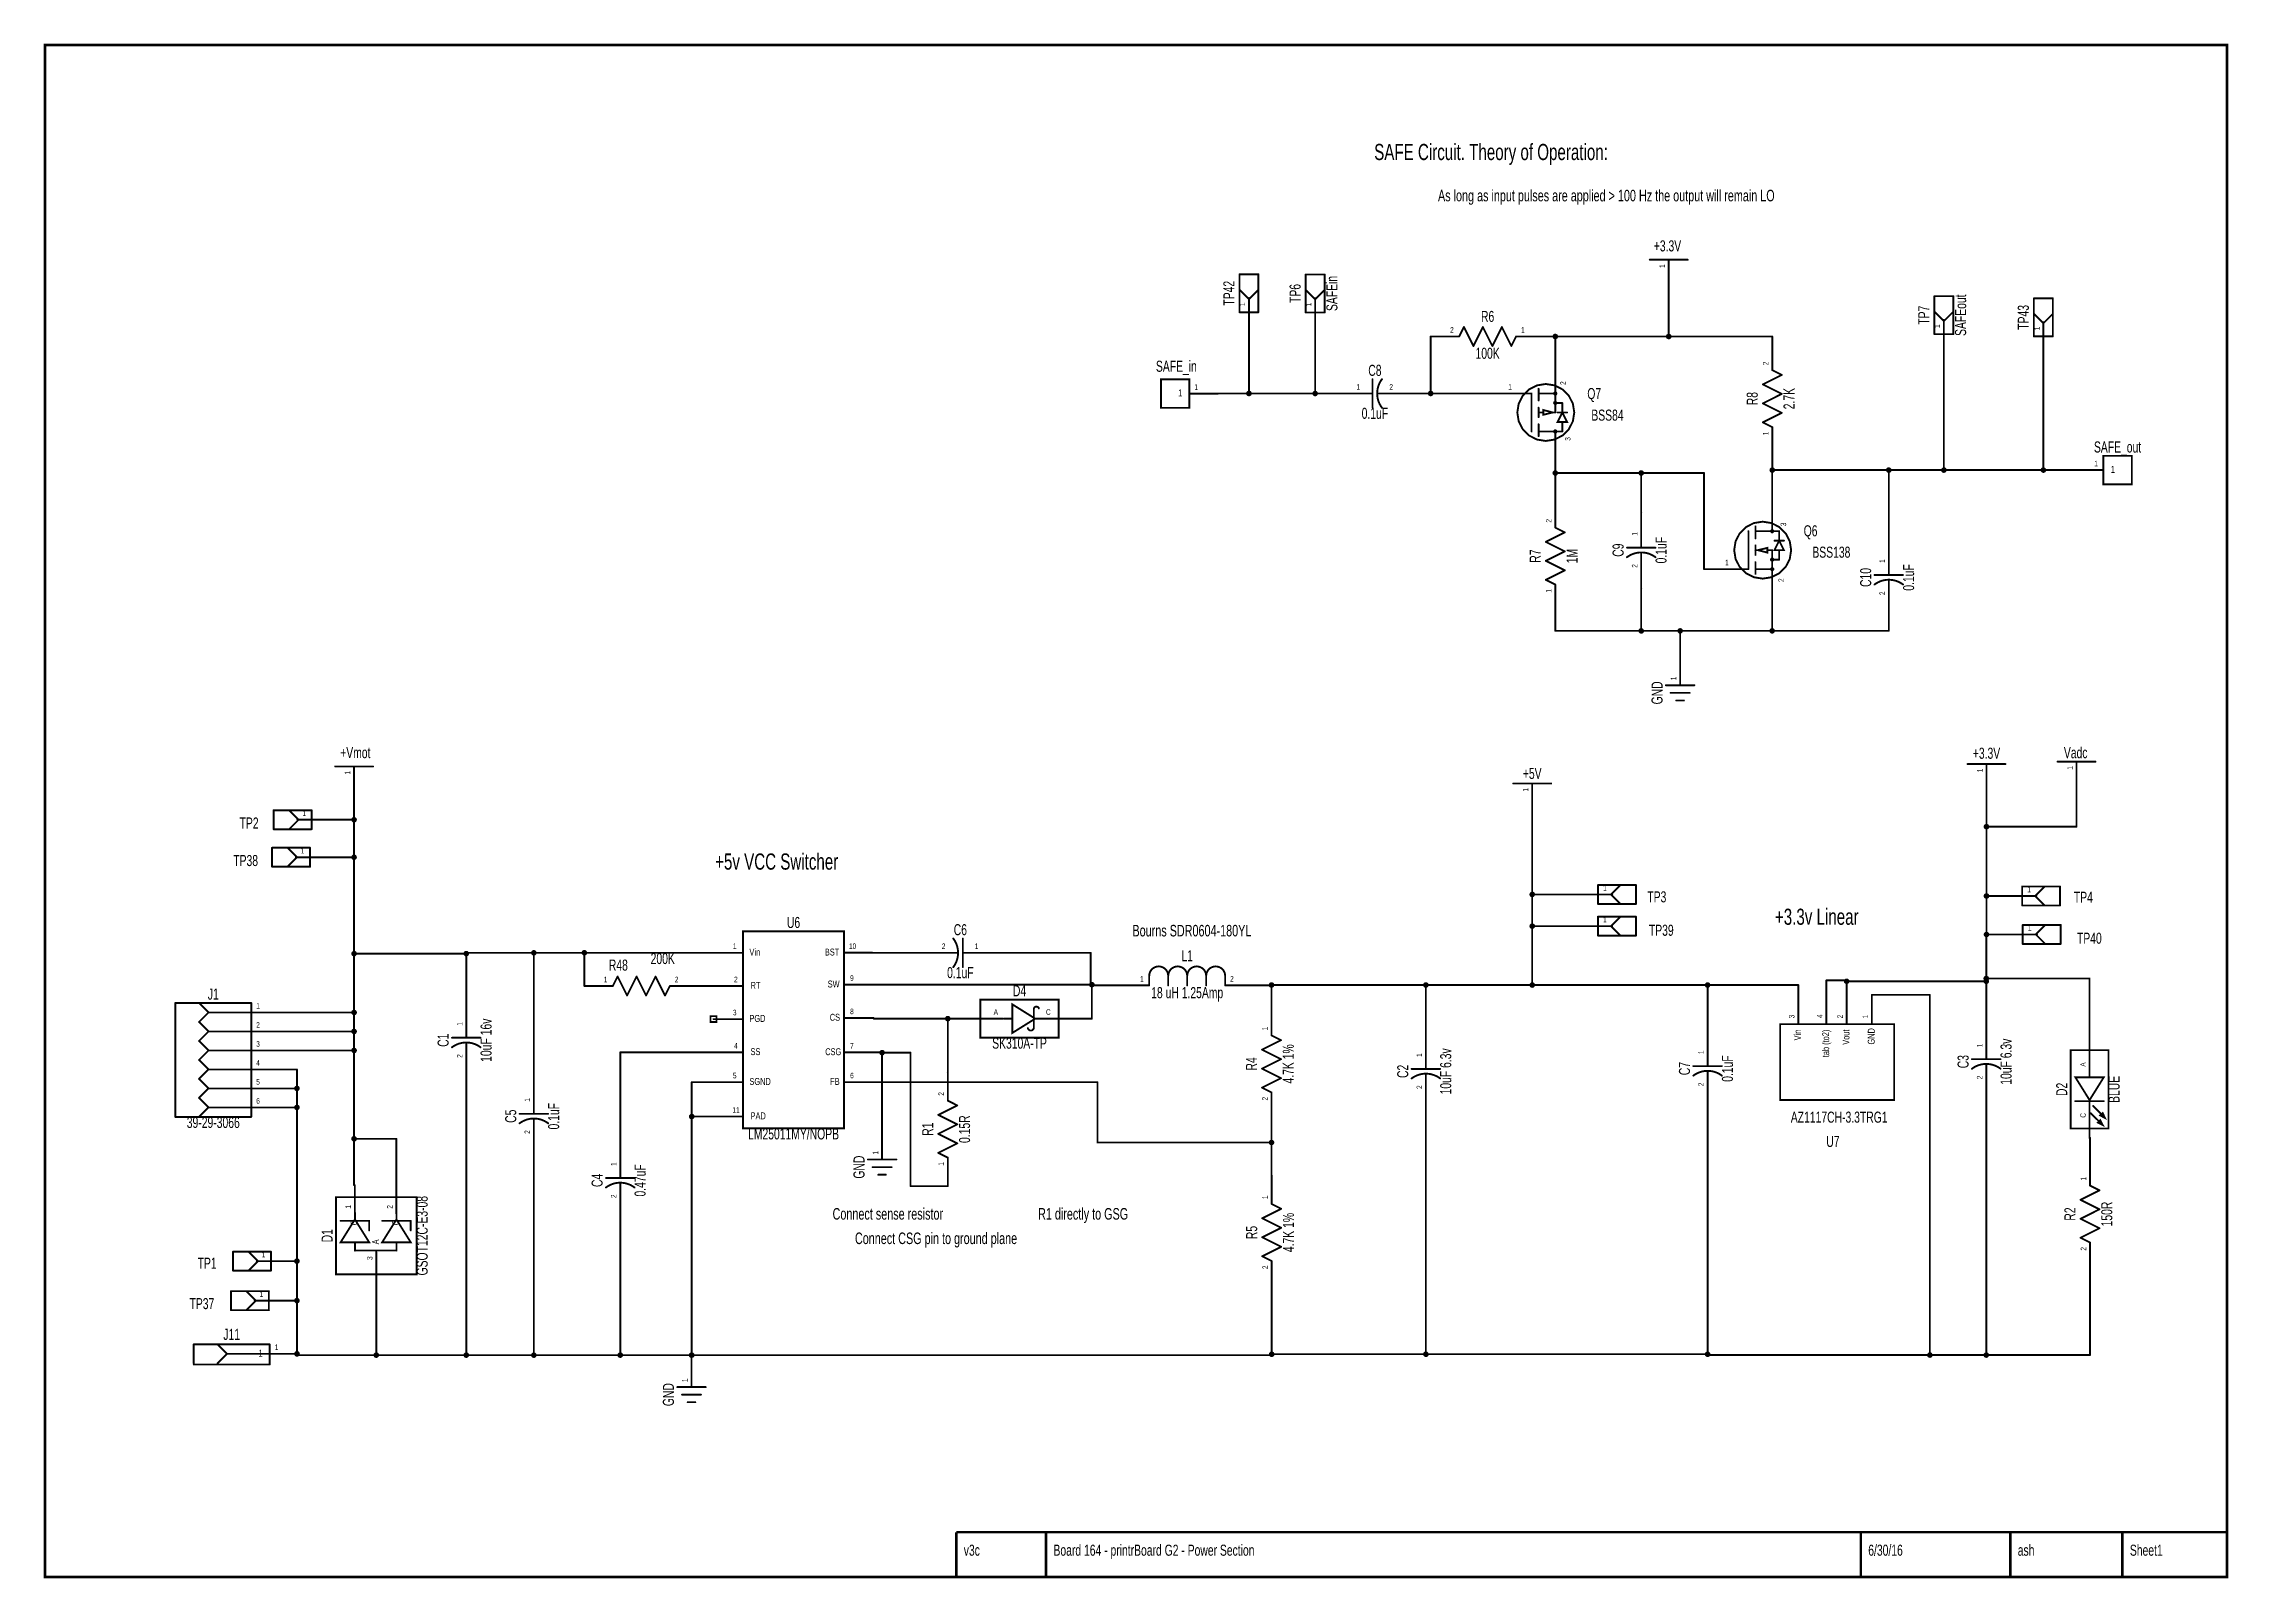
# Model space of a CAD drawing. Extents: x -0.7 to 10.8, y -0.9 to 7.2.
import ezdxf
from ezdxf.enums import TextEntityAlignment as Align

# ---------------------------------------------------------------- set-up
doc = ezdxf.new("R2010")
doc.units = 0
for name, color, linetype in [('Element', 253, 'CONTINUOUS'), ('Net', 50, 'CONTINUOUS'), ('Pin', 50, 'CONTINUOUS'), ('Shapes', 252, 'CONTINUOUS'), ('Titles', 253, 'CONTINUOUS')]:
    doc.layers.add(name, color=color, linetype=linetype)

msp = doc.modelspace()

# ---------------------------------------------------------------- texts
at = {"layer": 'Element', "width": 0.7}
for s, p in [('+3.3V', (7.8592, 6.0617)), ('R6', (6.9119, 5.6902)), ('SAFE_in', (5.2725, 5.4279)), ('C8', (6.3182, 5.4063)), ('Q7', (7.4733, 5.284)), ('BSS84', (7.5431, 5.1705)), ('SAFE_out', (10.2296, 5.0027)), ('Q6', (8.6129, 4.5613)), ('BSS138', (8.7224, 4.4488)), ('+Vmot', (0.9482, 3.3933)), ('+3.3V', (9.5394, 3.39)), ('Vadc', (10.0092, 3.3931)), ('+5V', (7.1468, 3.2837)), ('TP2', (0.3886, 3.0226)), ('TP38', (0.3706, 2.825)), ('TP3', (7.8031, 2.6337)), ('TP4', (10.0495, 2.6318)), ('U6', (3.2563, 2.4988)), ('C6', (4.1348, 2.4609)), ('TP39', (7.8266, 2.4579)), ('TP40', (10.0812, 2.416)), ('R48', (2.3335, 2.2743)), ('L1', (5.3295, 2.3232)), ('J1', (0.2, 2.1215)), ('D4', (4.4465, 2.1391)), ('AZ1117CH-3.3TRG1', (8.7635, 1.4737)), ('U7', (8.7304, 1.3457)), ('TP1', (0.1676, 0.7047)), ('TP37', (0.1402, 0.4917)), ('J11', (0.2971, 0.3299))]:
    msp.add_text(s, height=0.0583, dxfattribs=at).set_placement(p, align=Align.BOTTOM_CENTER)
for s, p in [('TP42', (5.5956, 5.8589)), ('TP6', (5.9445, 5.8578)), ('TP7', (9.2558, 5.7434)), ('TP43', (9.7798, 5.732)), ('R8', (8.352, 5.3039)), ('R7', (7.2092, 4.4748)), ('C9', (7.6457, 4.506)), ('C10', (8.9495, 4.3622)), ('GND', (7.8509, 3.7545)), ('C1', (1.4573, 1.9254)), ('C3', (9.4628, 1.8125)), ('R4', (5.7146, 1.8006)), ('C2', (6.5115, 1.7613)), ('C7', (7.9953, 1.7761)), ('D2', (9.9822, 1.6666)), ('C5', (1.8133, 1.5251)), ('R1', (4.0095, 1.4571)), ('GND', (3.6476, 1.2572)), ('C4', (2.2683, 1.1871)), ('R2', (10.0255, 1.0101)), ('D1', (0.846, 0.896)), ('R5', (5.7157, 0.9127)), ('GND', (2.6437, 0.0591))]:
    msp.add_text(s, height=0.0583, rotation=90, dxfattribs=at).set_placement(p, align=Align.BOTTOM_CENTER)
for s, p in [('SAFEin', (6.0626, 5.8578)), ('SAFEout', (9.3739, 5.7434)), ('2.7K', (8.4702, 5.3039)), ('1M', (7.3273, 4.4748)), ('0.1uF', (7.7961, 4.506)), ('0.1uF', (9.0999, 4.3622)), ('10uF 16v', (1.6077, 1.9254)), ('4.7K 1%', (5.8328, 1.8006)), ('10uF 6.3v', (6.6619, 1.7613)), ('0.1uF', (8.1457, 1.7761)), ('10uF 6.3v', (9.6133, 1.8125)), ('BLUE', (10.1822, 1.6666)), ('0.1uF', (1.9637, 1.5251)), ('0.15R', (4.1276, 1.4571)), ('0.47uF', (2.4187, 1.1871)), ('GSOT12C-E3-08', (1.271, 0.896)), ('150R', (10.1436, 1.0101)), ('4.7K 1%', (5.8338, 0.9127))]:
    msp.add_text(s, height=0.0583, rotation=90, dxfattribs=at).set_placement(p, align=Align.TOP_CENTER)
for s, p in [('100K', (6.9119, 5.5721)), ('0.1uF', (6.3182, 5.2559)), ('200K', (2.5673, 2.3848)), ('0.1uF', (4.1348, 2.3105)), ('18 uH 1.25Amp', (5.3295, 2.205)), ('SK310A-TP', (4.4465, 1.9391)), ('39-29-3066', (0.2, 1.5215)), ('LM25011MY/NOPB', (3.2563, 1.4613))]:
    msp.add_text(s, height=0.0583, dxfattribs=at).set_placement(p, align=Align.TOP_CENTER)
at = {"layer": 'Pin', "width": 0.7}
for s, height, p in [('1', 0.0292, (7.8166, 5.9928)), ('1', 0.0292, (5.6055, 5.7912)), ('1', 0.0292, (5.9544, 5.7901)), ('1', 0.0292, (9.2657, 5.6758)), ('1', 0.0292, (9.7897, 5.6643)), ('2', 0.0292, (8.3619, 5.4801)), ('2', 0.0292, (7.294, 5.3761)), ('3', 0.0292, (7.319, 5.0822)), ('1', 0.0292, (8.3619, 5.1112)), ('2', 0.0292, (7.219, 4.6511)), ('3', 0.0292, (8.455, 4.6323)), ('1', 0.0292, (7.6717, 4.5823)), ('2', 0.0292, (7.6717, 4.4134)), ('1', 0.0292, (8.9755, 4.4385)), ('1', 0.0292, (7.219, 4.2822)), ('2', 0.0292, (8.4425, 4.3384)), ('2', 0.0292, (8.9755, 4.2696)), ('1', 0.0292, (7.8767, 3.8208)), ('1', 0.0292, (0.8924, 3.3244)), ('1', 0.0292, (9.4902, 3.3371)), ('1', 0.0292, (9.9644, 3.3497)), ('1', 0.0292, (7.0976, 3.2345)), ('1', 0.0292, (1.4833, 2.0017)), ('1', 0.0292, (5.7245, 1.9769)), ('3', 0.0292, (8.4988, 2.0404)), ('Vin', 0.0365, (8.5261, 1.9245)), ('4', 0.0292, (8.6467, 2.0425)), ('tab (to2)', 0.0365, (8.6741, 1.8359)), ('2', 0.0292, (8.7536, 2.0404)), ('Vout', 0.0365, (8.781, 1.9016)), ('1', 0.0292, (8.8866, 2.0403)), ('GND', 0.0365, (8.914, 1.9026)), ('2', 0.0292, (1.4833, 1.8328)), ('1', 0.0292, (6.5375, 1.8375)), ('1', 0.0292, (8.0213, 1.8523)), ('1', 0.0292, (9.4888, 1.8888)), ('2', 0.0292, (9.4888, 1.7199)), ('A', 0.0292, (10.033, 1.7861)), ('1', 0.0292, (1.8393, 1.6013)), ('2', 0.0292, (4.0193, 1.6333)), ('2', 0.0292, (5.7245, 1.608)), ('2', 0.0292, (6.5375, 1.6686)), ('2', 0.0292, (8.0213, 1.6834)), ('C', 0.0292, (10.033, 1.5171)), ('2', 0.0292, (1.8393, 1.4324)), ('1', 0.0292, (2.2943, 1.2633)), ('1', 0.0292, (3.6734, 1.3235)), ('1', 0.0292, (4.0193, 1.2644)), ('1', 0.0292, (10.0353, 1.1863)), ('1', 0.0292, (0.8963, 1.0383)), ('2', 0.0292, (1.1153, 1.0383)), ('2', 0.0292, (2.2943, 1.0944)), ('1', 0.0292, (5.7256, 1.089)), ('C', 0.0365, (0.9236, 0.9509)), ('C', 0.0365, (1.1426, 0.9509)), ('A', 0.0365, (1.0366, 0.8505)), ('2', 0.0292, (10.0353, 0.8174)), ('3', 0.0292, (1.0093, 0.7684)), ('2', 0.0292, (5.7256, 0.7201)), ('1', 0.0292, (2.6695, 0.1253))]:
    msp.add_text(s, height=height, rotation=90, dxfattribs=at).set_placement(p, align=Align.TOP_LEFT)
for s, height, p in [('2', 0.0292, (6.7144, 5.6804)), ('1', 0.0292, (7.0882, 5.6804)), ('1', 0.0365, (5.282, 5.3522)), ('1', 0.0292, (5.3673, 5.3795)), ('1', 0.0292, (6.2206, 5.3803)), ('2', 0.0292, (6.3944, 5.3803)), ('1', 0.0292, (7.0206, 5.3803)), ('1', 0.0292, (10.1071, 4.9769)), ('1', 0.0365, (10.194, 4.9496)), ('1', 0.0292, (8.1629, 4.4553)), ('1', 0.0292, (0.6693, 3.1356)), ('1', 0.0292, (0.6609, 2.9382)), ('1', 0.0292, (7.5206, 2.7423)), ('1', 0.0292, (9.7544, 2.7342)), ('1', 0.0292, (7.5204, 2.5753)), ('1', 0.0292, (9.7575, 2.5317)), ('1', 0.0292, (2.9369, 2.4351)), ('10', 0.0292, (3.5483, 2.4353)), ('2', 0.0292, (4.0372, 2.4349)), ('1', 0.0292, (4.211, 2.4349)), ('Vin', 0.0365, (3.0239, 2.4077)), ('BST', 0.0365, (3.4214, 2.408)), ('1', 0.0292, (2.257, 2.2599)), ('2', 0.0292, (2.6308, 2.2599)), ('2', 0.0292, (2.9429, 2.2601)), ('RT', 0.0365, (3.0299, 2.2327)), ('SW', 0.0365, (3.4361, 2.2397)), ('9', 0.0292, (3.5543, 2.2671)), ('1', 0.0292, (5.0819, 2.2633)), ('2', 0.0292, (5.5558, 2.2633)), ('1', 0.0292, (0.4262, 2.1208)), ('3', 0.0292, (2.9369, 2.0858)), ('8', 0.0292, (3.5543, 2.0918)), ('A', 0.0292, (4.3104, 2.0883)), ('C', 0.0292, (4.5858, 2.0883)), ('2', 0.0292, (0.4262, 2.0208)), ('PGD', 0.0365, (3.0239, 2.0585)), ('CS', 0.0365, (3.4471, 2.0645)), ('3', 0.0292, (0.4262, 1.9208)), ('4', 0.0292, (2.9429, 1.9108)), ('SS', 0.0365, (3.0299, 1.8835)), ('CSG', 0.0365, (3.423, 1.8832)), ('7', 0.0292, (3.5543, 1.9106)), ('4', 0.0292, (0.4262, 1.8208)), ('5', 0.0292, (2.9369, 1.7538)), ('SGND', 0.0365, (3.0239, 1.7265)), ('FB', 0.0365, (3.4493, 1.7267)), ('6', 0.0292, (3.5543, 1.7541)), ('5', 0.0292, (0.4262, 1.7208)), ('6', 0.0292, (0.4262, 1.6208)), ('11', 0.0292, (2.9347, 1.5728)), ('PAD', 0.0365, (3.0299, 1.5455)), ('1', 0.0292, (0.4553, 0.8113)), ('1', 0.0292, (0.4443, 0.6033)), ('1', 0.0365, (0.4381, 0.2959)), ('1', 0.0292, (0.5234, 0.3232))]:
    msp.add_text(s, height=height, dxfattribs=at).set_placement(p, align=Align.TOP_LEFT)
at = {"layer": 'Shapes', "width": 0.7}
for s, height, p in [('SAFE Circuit. Theory of Operation:', 0.0851, (6.9299, 6.6028)), ('As long as input pulses are applied > 100 Hz the output will remain LO', 0.0608, (7.5371, 6.3733)), ('+5v VCC Switcher', 0.0851, (3.1675, 2.8662)), ('Bourns SDR0604-180YL', 0.0608, (5.3544, 2.5024)), ('+3.3v Linear', 0.0851, (8.6454, 2.5757)), ('Connect sense resistor', 0.0608, (3.7528, 1.0111)), ('R1 directly to GSG', 0.0608, (4.7814, 1.0111)), ('Connect CSG pin to ground plane', 0.0608, (4.0067, 0.8823))]:
    msp.add_text(s, height=height, dxfattribs=at).set_placement(p, align=Align.MIDDLE_CENTER)
at = {"layer": 'Titles', "width": 0.7}
for s, p in [('v3c', (4.1528, -0.7309)), ('Board 164 - printrBoard G2 - Power Section', (4.6253, -0.7309)), ('6/30/16', (8.9166, -0.7309)), ('ash', (9.704, -0.7309)), ('Sheet1', (10.2946, -0.7309))]:
    msp.add_text(s, height=0.0583, dxfattribs=at).set_placement(p, align=Align.TOP_LEFT)

# ---------------------------------------------------------------- linework, layer by layer
at = {"layer": 'Element', "linetype": 'CONTINUOUS'}
for points, const_width in [([(7.7658, 6.0355), (7.9658, 6.0355)], 0.0098), ([(5.6047, 5.9589), (5.7047, 5.9589)], 0.0098), ([(5.6047, 5.7589), (5.6047, 5.9589)], 0.0098), ([(5.6047, 5.8776), (5.6547, 5.8276)], 0.0098), ([(5.7047, 5.8776), (5.6547, 5.8276)], 0.0098), ([(5.7047, 5.9589), (5.7047, 5.7589)], 0.0098), ([(5.9536, 5.9578), (6.0536, 5.9578)], 0.0098), ([(5.9536, 5.7578), (5.9536, 5.9578)], 0.0098), ([(5.9536, 5.8765), (6.0036, 5.8265)], 0.0098), ([(6.0536, 5.8765), (6.0036, 5.8265)], 0.0098), ([(6.0536, 5.9578), (6.0536, 5.7578)], 0.0098), ([(5.7047, 5.7589), (5.6047, 5.7589)], 0.0098), ([(5.6547, 5.8339), (5.6547, 5.7589)], 0.0098), ([(6.0536, 5.7578), (5.9536, 5.7578)], 0.0098), ([(6.0036, 5.8328), (6.0036, 5.7578)], 0.0098), ([(9.2649, 5.8434), (9.3649, 5.8434)], 0.0098), ([(9.2649, 5.6434), (9.2649, 5.8434)], 0.0098), ([(9.2649, 5.7622), (9.3149, 5.7122)], 0.0098), ([(9.3649, 5.7622), (9.3149, 5.7122)], 0.0098), ([(9.3649, 5.8434), (9.3649, 5.6434)], 0.0098), ([(9.7889, 5.832), (9.8889, 5.832)], 0.0098), ([(9.7889, 5.632), (9.7889, 5.832)], 0.0098), ([(9.7889, 5.7507), (9.8389, 5.7007)], 0.0098), ([(9.8889, 5.7507), (9.8389, 5.7007)], 0.0098), ([(9.8889, 5.832), (9.8889, 5.632)], 0.0098), ([(6.7869, 5.6811), (6.7619, 5.6311)], 0.0098), ([(6.8369, 5.5811), (6.7869, 5.6811)], 0.0098), ([(6.8869, 5.6811), (6.8369, 5.5811)], 0.0098), ([(6.9369, 5.5811), (6.8869, 5.6811)], 0.0098), ([(6.9869, 5.6811), (6.9369, 5.5811)], 0.0098), ([(7.0369, 5.5811), (6.9869, 5.6811)], 0.0098), ([(9.3649, 5.6434), (9.2649, 5.6434)], 0.0098), ([(9.3149, 5.7184), (9.3149, 5.6434)], 0.0098), ([(9.8389, 5.707), (9.8389, 5.632)], 0.0098), ([(7.0619, 5.6311), (7.0369, 5.5811)], 0.0098), ([(9.8889, 5.632), (9.7889, 5.632)], 0.0098), ([(5.3411, 5.4053), (5.1912, 5.4053), (5.1912, 5.2553), (5.3411, 5.2553), (5.3411, 5.4053)], 0.0098), ([(6.3052, 5.2561), (6.3052, 5.4061)], 0.0098), ([(6.3553, 5.4063), (6.3507, 5.3997), (6.3465, 5.3929), (6.3427, 5.3857), (6.3394, 5.3783), (6.3366, 5.3708), (6.3343, 5.363), (6.3325, 5.3552), (6.3312, 5.3472), (6.3304, 5.3392), (6.3302, 5.3311), (6.3304, 5.323), (6.3312, 5.315), (6.3325, 5.3071), (6.3343, 5.2992), (6.3366, 5.2915), (6.3394, 5.2839), (6.3427, 5.2765), (6.3465, 5.2694), (6.3507, 5.2625), (6.3553, 5.2559)], 0.01), ([(8.3611, 5.3789), (8.4611, 5.4289)], 0.0098), ([(8.4611, 5.4289), (8.4111, 5.4539)], 0.0098), ([(6.2682, 5.3311), (6.3052, 5.3311)], 0.0098), ([(6.3302, 5.3311), (6.3682, 5.3311)], 0.0098), ([(7.0682, 5.2311), (7.0755, 5.1848), (7.0969, 5.143), (7.13, 5.1098), (7.1719, 5.0885), (7.2182, 5.0811), (7.2646, 5.0885), (7.3064, 5.1098), (7.3396, 5.143), (7.3609, 5.1848), (7.3682, 5.2311), (7.3609, 5.2775), (7.3396, 5.3193), (7.3064, 5.3525), (7.2646, 5.3738), (7.2182, 5.3811), (7.1719, 5.3738), (7.13, 5.3525), (7.0969, 5.3193), (7.0755, 5.2775), (7.0682, 5.2311)], 0.01), ([(7.0682, 5.3311), (7.1432, 5.3311)], 0.0098), ([(7.1432, 5.3311), (7.1432, 5.1311)], 0.0098), ([(7.1802, 5.3561), (7.1802, 5.2941)], 0.0098), ([(7.1802, 5.3311), (7.2682, 5.3311)], 0.0098), ([(7.2672, 5.3311), (7.2673, 5.3308), (7.2674, 5.3305), (7.2676, 5.3303), (7.2679, 5.3302), (7.2682, 5.3301), (7.2685, 5.3302), (7.2688, 5.3303), (7.269, 5.3305), (7.2692, 5.3308), (7.2692, 5.3311), (7.2692, 5.3314), (7.269, 5.3317), (7.2688, 5.3319), (7.2685, 5.3321), (7.2682, 5.3321), (7.2679, 5.3321), (7.2676, 5.3319), (7.2674, 5.3317), (7.2673, 5.3314), (7.2672, 5.3311)], 0.02), ([(7.2682, 5.3311), (7.2682, 5.2311)], 0.0098), ([(8.4611, 5.3289), (8.3611, 5.3789)], 0.0098), ([(8.3611, 5.2789), (8.4611, 5.3289)], 0.0098), ([(7.1802, 5.2561), (7.1802, 5.2061)], 0.0098), ([(7.1802, 5.2311), (7.2052, 5.2311)], 0.0098), ([(7.2552, 5.2311), (7.2052, 5.2191), (7.2052, 5.2441), (7.2552, 5.2311)], 0.0098), ([(7.2552, 5.2311), (7.2682, 5.2311)], 0.0098), ([(7.2672, 5.2811), (7.2673, 5.2808), (7.2674, 5.2805), (7.2676, 5.2803), (7.2679, 5.2802), (7.2682, 5.2801), (7.2685, 5.2802), (7.2688, 5.2803), (7.269, 5.2805), (7.2692, 5.2808), (7.2692, 5.2811), (7.2692, 5.2814), (7.269, 5.2817), (7.2688, 5.2819), (7.2685, 5.2821), (7.2682, 5.2821), (7.2679, 5.2821), (7.2676, 5.2819), (7.2674, 5.2817), (7.2673, 5.2814), (7.2672, 5.2811)], 0.02), ([(7.2682, 5.2811), (7.3052, 5.2811)], 0.0098), ([(7.2802, 5.1811), (7.3302, 5.1811), (7.3052, 5.2311), (7.2802, 5.1811)], 0.0098), ([(7.2802, 5.2311), (7.3302, 5.2311)], 0.0098), ([(7.3052, 5.2811), (7.3052, 5.2311)], 0.0098), ([(7.3052, 5.1811), (7.3052, 5.1311)], 0.0098), ([(8.4611, 5.2289), (8.3611, 5.2789)], 0.0098), ([(8.3611, 5.1789), (8.4611, 5.2289)], 0.0098), ([(8.4111, 5.1539), (8.3611, 5.1789)], 0.0098), ([(7.1802, 5.1691), (7.1802, 5.1061)], 0.0098), ([(7.1802, 5.1311), (7.3052, 5.1311)], 0.0098), ([(7.2672, 5.1311), (7.2673, 5.1308), (7.2674, 5.1305), (7.2676, 5.1303), (7.2679, 5.1302), (7.2682, 5.1301), (7.2685, 5.1302), (7.2688, 5.1303), (7.269, 5.1305), (7.2692, 5.1308), (7.2692, 5.1311), (7.2692, 5.1314), (7.269, 5.1317), (7.2688, 5.1319), (7.2685, 5.1321), (7.2682, 5.1321), (7.2679, 5.1321), (7.2676, 5.1319), (7.2674, 5.1317), (7.2673, 5.1314), (7.2672, 5.1311)], 0.02), ([(10.1546, 5.0027), (10.3045, 5.0027), (10.3045, 4.8527), (10.1546, 4.8527), (10.1546, 5.0027)], 0.0098), ([(7.2182, 4.5498), (7.3182, 4.5998)], 0.0098), ([(7.3182, 4.5998), (7.2682, 4.6248)], 0.0098), ([(8.2105, 4.5061), (8.2178, 4.4597), (8.2392, 4.4179), (8.2723, 4.3847), (8.3142, 4.3634), (8.3605, 4.3561), (8.4069, 4.3634), (8.4487, 4.3847), (8.4819, 4.4179), (8.5032, 4.4597), (8.5105, 4.5061), (8.5032, 4.5525), (8.4819, 4.5943), (8.4487, 4.6275), (8.4069, 4.6488), (8.3605, 4.6561), (8.3142, 4.6488), (8.2723, 4.6275), (8.2392, 4.5943), (8.2178, 4.5525), (8.2105, 4.5061)], 0.01), ([(8.2855, 4.4061), (8.2855, 4.6061)], 0.0098), ([(8.3225, 4.5681), (8.3225, 4.6311)], 0.0098), ([(8.3225, 4.6061), (8.4475, 4.6061)], 0.0098), ([(8.4095, 4.6061), (8.4096, 4.6058), (8.4097, 4.6055), (8.4099, 4.6053), (8.4102, 4.6051), (8.4105, 4.6051), (8.4108, 4.6051), (8.4111, 4.6053), (8.4113, 4.6055), (8.4115, 4.6058), (8.4115, 4.6061), (8.4115, 4.6064), (8.4113, 4.6067), (8.4111, 4.6069), (8.4108, 4.607), (8.4105, 4.6071), (8.4102, 4.607), (8.4099, 4.6069), (8.4097, 4.6067), (8.4096, 4.6064), (8.4095, 4.6061)], 0.02), ([(8.4475, 4.5561), (8.4475, 4.6061)], 0.0098), ([(7.3182, 4.4998), (7.2182, 4.5498)], 0.0098), ([(7.2182, 4.4498), (7.3182, 4.4998)], 0.0098), ([(7.7961, 4.4688), (7.7895, 4.4735), (7.7827, 4.4777), (7.7755, 4.4815), (7.7681, 4.4848), (7.7606, 4.4876), (7.7528, 4.4899), (7.745, 4.4917), (7.737, 4.493), (7.729, 4.4938), (7.7209, 4.494), (7.7128, 4.4938), (7.7048, 4.493), (7.6968, 4.4917), (7.689, 4.4899), (7.6812, 4.4876), (7.6737, 4.4847), (7.6663, 4.4815), (7.6592, 4.4777), (7.6523, 4.4735), (7.6457, 4.4688)], 0.01), ([(7.6459, 4.519), (7.7959, 4.519)], 0.0098), ([(7.7209, 4.556), (7.7209, 4.519)], 0.0098), ([(7.7209, 4.494), (7.7209, 4.456)], 0.0098), ([(8.3225, 4.4811), (8.3225, 4.5311)], 0.0098), ([(8.3225, 4.5061), (8.3355, 4.5061)], 0.0098), ([(8.3355, 4.5061), (8.3855, 4.5181), (8.3855, 4.4931), (8.3355, 4.5061)], 0.0098), ([(8.3855, 4.5061), (8.4105, 4.5061)], 0.0098), ([(8.4105, 4.4061), (8.4105, 4.5061)], 0.0098), ([(8.4225, 4.5061), (8.4725, 4.5061), (8.4475, 4.5561), (8.4225, 4.5061)], 0.0098), ([(8.4225, 4.5561), (8.4725, 4.5561)], 0.0098), ([(8.4475, 4.4561), (8.4475, 4.5061)], 0.0098), ([(7.3182, 4.3998), (7.2182, 4.4498)], 0.0098), ([(7.2182, 4.3498), (7.3182, 4.3998)], 0.0098), ([(8.2105, 4.4061), (8.2855, 4.4061)], 0.0098), ([(8.3225, 4.3811), (8.3225, 4.4431)], 0.0098), ([(8.3225, 4.4061), (8.4105, 4.4061)], 0.0098), ([(8.4095, 4.4561), (8.4096, 4.4558), (8.4097, 4.4555), (8.4099, 4.4553), (8.4102, 4.4551), (8.4105, 4.4551), (8.4108, 4.4551), (8.4111, 4.4553), (8.4113, 4.4555), (8.4115, 4.4558), (8.4115, 4.4561), (8.4115, 4.4564), (8.4113, 4.4567), (8.4111, 4.4569), (8.4108, 4.457), (8.4105, 4.4571), (8.4102, 4.457), (8.4099, 4.4569), (8.4097, 4.4567), (8.4096, 4.4564), (8.4095, 4.4561)], 0.02), ([(8.4095, 4.4061), (8.4096, 4.4058), (8.4097, 4.4055), (8.4099, 4.4053), (8.4102, 4.4051), (8.4105, 4.4051), (8.4108, 4.4051), (8.4111, 4.4053), (8.4113, 4.4055), (8.4115, 4.4058), (8.4115, 4.4061), (8.4115, 4.4064), (8.4113, 4.4067), (8.4111, 4.4069), (8.4108, 4.407), (8.4105, 4.4071), (8.4102, 4.407), (8.4099, 4.4069), (8.4097, 4.4067), (8.4096, 4.4064), (8.4095, 4.4061)], 0.02), ([(8.4105, 4.4561), (8.4475, 4.4561)], 0.0098), ([(8.9497, 4.3753), (9.0997, 4.3753)], 0.0098), ([(9.0247, 4.4122), (9.0247, 4.3753)], 0.0098), ([(7.2682, 4.3248), (7.2182, 4.3498)], 0.0098), ([(9.0999, 4.3251), (9.0933, 4.3297), (9.0864, 4.3339), (9.0793, 4.3377), (9.0719, 4.341), (9.0643, 4.3438), (9.0566, 4.3461), (9.0487, 4.3479), (9.0408, 4.3492), (9.0327, 4.35), (9.0247, 4.3503), (9.0166, 4.35), (9.0086, 4.3492), (9.0006, 4.3479), (8.9927, 4.3461), (8.985, 4.3438), (8.9774, 4.341), (8.9701, 4.3377), (8.9629, 4.3339), (8.9561, 4.3297), (8.9495, 4.3251)], 0.01), ([(9.0247, 4.3503), (9.0247, 4.3122)], 0.0098), ([(7.8509, 3.7945), (8.0009, 3.7945)], 0.0098), ([(7.8759, 3.7545), (7.9759, 3.7545)], 0.0098), ([(7.9059, 3.7145), (7.9459, 3.7145)], 0.0098), ([(0.8417, 3.3671), (1.0417, 3.3671)], 0.0098), ([(9.4394, 3.3798), (9.6394, 3.3798)], 0.0098), ([(9.9137, 3.3924), (10.1137, 3.3924)], 0.0098), ([(7.0468, 3.2772), (7.2468, 3.2772)], 0.0098), ([(0.518, 3.0364), (0.518, 3.1364)], 0.0098), ([(0.518, 3.1364), (0.718, 3.1364)], 0.0098), ([(0.5993, 3.1364), (0.6493, 3.0864)], 0.0098), ([(0.718, 3.1364), (0.718, 3.0364)], 0.0098), ([(0.718, 3.0364), (0.518, 3.0364)], 0.0098), ([(0.5993, 3.0364), (0.6493, 3.0864)], 0.0098), ([(0.643, 3.0864), (0.718, 3.0864)], 0.0098), ([(0.5097, 2.839), (0.5097, 2.939)], 0.0098), ([(0.5097, 2.939), (0.7097, 2.939)], 0.0098), ([(0.5909, 2.939), (0.6409, 2.889)], 0.0098), ([(0.5909, 2.839), (0.6409, 2.889)], 0.0098), ([(0.6347, 2.889), (0.7097, 2.889)], 0.0098), ([(0.7097, 2.939), (0.7097, 2.839)], 0.0098), ([(0.7097, 2.839), (0.5097, 2.839)], 0.0098), ([(7.4932, 2.6431), (7.4932, 2.7431)], 0.0098), ([(7.4932, 2.7431), (7.6932, 2.7431)], 0.0098), ([(7.5682, 2.6931), (7.4932, 2.6931)], 0.0098), ([(7.6932, 2.6431), (7.4932, 2.6431)], 0.0098), ([(7.612, 2.7431), (7.562, 2.6931)], 0.0098), ([(7.612, 2.6431), (7.562, 2.6931)], 0.0098), ([(7.6932, 2.7431), (7.6932, 2.6431)], 0.0098), ([(9.727, 2.635), (9.727, 2.735)], 0.0098), ([(9.727, 2.735), (9.927, 2.735)], 0.0098), ([(9.802, 2.685), (9.727, 2.685)], 0.0098), ([(9.8458, 2.735), (9.7958, 2.685)], 0.0098), ([(9.8458, 2.635), (9.7958, 2.685)], 0.0098), ([(9.927, 2.735), (9.927, 2.635)], 0.0098), ([(7.493, 2.4761), (7.493, 2.5761)], 0.0098), ([(7.493, 2.5761), (7.693, 2.5761)], 0.0098), ([(7.6118, 2.5761), (7.5618, 2.5261)], 0.0098), ([(7.693, 2.5761), (7.693, 2.4761)], 0.0098), ([(9.927, 2.635), (9.727, 2.635)], 0.0098), ([(9.7301, 2.4324), (9.7301, 2.5324)], 0.0098), ([(9.7301, 2.5324), (9.9301, 2.5324)], 0.0098), ([(9.8489, 2.5324), (9.7989, 2.4824)], 0.0098), ([(9.9301, 2.5324), (9.9301, 2.4324)], 0.0098), ([(2.9905, 2.4988), (3.5218, 2.4988), (3.5218, 1.4613), (2.9905, 1.4613), (2.9905, 2.4988)], 0.0098), ([(4.0976, 2.3105), (4.1022, 2.3171), (4.1065, 2.3239), (4.1102, 2.3311), (4.1135, 2.3384), (4.1163, 2.346), (4.1186, 2.3537), (4.1204, 2.3616), (4.1217, 2.3696), (4.1225, 2.3776), (4.1228, 2.3857), (4.1225, 2.3937), (4.1217, 2.4018), (4.1204, 2.4097), (4.1186, 2.4176), (4.1163, 2.4253), (4.1135, 2.4329), (4.1102, 2.4403), (4.1064, 2.4474), (4.1022, 2.4543), (4.0976, 2.4609)], 0.01), ([(4.1478, 2.4607), (4.1478, 2.3107)], 0.0098), ([(7.568, 2.5261), (7.493, 2.5261)], 0.0098), ([(7.693, 2.4761), (7.493, 2.4761)], 0.0098), ([(7.6118, 2.4761), (7.5618, 2.5261)], 0.0098), ([(9.8051, 2.4824), (9.7301, 2.4824)], 0.0098), ([(9.9301, 2.4324), (9.7301, 2.4324)], 0.0098), ([(9.8489, 2.4324), (9.7989, 2.4824)], 0.0098), ([(4.1228, 2.3857), (4.0848, 2.3857)], 0.0098), ([(4.1848, 2.3857), (4.1478, 2.3857)], 0.0098), ([(5.2295, 2.2641), (5.2289, 2.2719), (5.2271, 2.2795), (5.2241, 2.2868), (5.22, 2.2935), (5.2149, 2.2995), (5.2089, 2.3045), (5.2022, 2.3086), (5.195, 2.3117), (5.1873, 2.3135), (5.1795, 2.3141), (5.1717, 2.3135), (5.1641, 2.3117), (5.1568, 2.3086), (5.1501, 2.3045), (5.1442, 2.2995), (5.1391, 2.2935), (5.135, 2.2868), (5.132, 2.2795), (5.1301, 2.2719), (5.1295, 2.2641)], 0.01), ([(5.3295, 2.2641), (5.3289, 2.2719), (5.3271, 2.2795), (5.3241, 2.2868), (5.32, 2.2935), (5.3149, 2.2995), (5.3089, 2.3045), (5.3022, 2.3086), (5.295, 2.3117), (5.2873, 2.3135), (5.2795, 2.3141), (5.2717, 2.3135), (5.2641, 2.3117), (5.2568, 2.3086), (5.2501, 2.3045), (5.2442, 2.2995), (5.2391, 2.2935), (5.235, 2.2868), (5.232, 2.2795), (5.2301, 2.2719), (5.2295, 2.2641)], 0.01), ([(5.4295, 2.2641), (5.4289, 2.2719), (5.4271, 2.2795), (5.4241, 2.2868), (5.42, 2.2935), (5.4149, 2.2995), (5.4089, 2.3045), (5.4022, 2.3086), (5.395, 2.3117), (5.3873, 2.3135), (5.3795, 2.3141), (5.3717, 2.3135), (5.3641, 2.3117), (5.3568, 2.3086), (5.3501, 2.3045), (5.3442, 2.2995), (5.3391, 2.2935), (5.335, 2.2868), (5.332, 2.2795), (5.3301, 2.2719), (5.3295, 2.2641)], 0.01), ([(5.5295, 2.2641), (5.5289, 2.2719), (5.5271, 2.2795), (5.5241, 2.2868), (5.52, 2.2935), (5.5149, 2.2995), (5.5089, 2.3045), (5.5022, 2.3086), (5.495, 2.3117), (5.4873, 2.3135), (5.4795, 2.3141), (5.4717, 2.3135), (5.4641, 2.3117), (5.4568, 2.3086), (5.4501, 2.3045), (5.4442, 2.2995), (5.4391, 2.2935), (5.435, 2.2868), (5.432, 2.2795), (5.4301, 2.2719), (5.4295, 2.2641)], 0.01), ([(2.3045, 2.2107), (2.3295, 2.2607)], 0.0098), ([(2.3295, 2.2607), (2.3795, 2.1607)], 0.0098), ([(2.3795, 2.1607), (2.4295, 2.2607)], 0.0098), ([(2.4295, 2.2607), (2.4795, 2.1607)], 0.0098), ([(2.4795, 2.1607), (2.5295, 2.2607)], 0.0098), ([(2.5295, 2.2607), (2.5795, 2.1607)], 0.0098), ([(2.5795, 2.1607), (2.6045, 2.2107)], 0.0098), ([(5.1295, 2.2141), (5.1295, 2.2641)], 0.0098), ([(5.2295, 2.2141), (5.2295, 2.2641)], 0.0098), ([(5.3295, 2.2141), (5.3295, 2.2641)], 0.0098), ([(5.4295, 2.2141), (5.4295, 2.2641)], 0.0098), ([(5.5295, 2.2141), (5.5295, 2.2641)], 0.0098), ([(0, 1.5215), (0, 2.1215)], 0.0098), ([(0, 2.1215), (0.4, 2.1215)], 0.0098), ([(0.125, 2.1215), (0.175, 2.0715)], 0.0098), ([(0.125, 2.0215), (0.175, 2.0715)], 0.0098), ([(0.175, 2.0715), (0.4, 2.0715)], 0.0098), ([(0.4, 2.1215), (0.4, 1.5215)], 0.0098), ([(4.2403, 2.1391), (4.6528, 2.1391), (4.6528, 1.9391), (4.2403, 1.9391), (4.2403, 2.1391)], 0.0098), ([(4.529, 2.0391), (4.409, 2.1141), (4.409, 1.9641), (4.529, 2.0391)], 0.0098), ([(4.5486, 2.0933), (4.5478, 2.095), (4.5468, 2.0966), (4.5456, 2.0981), (4.5442, 2.0994), (4.5426, 2.1005), (4.5409, 2.1014), (4.539, 2.102), (4.5372, 2.1023), (4.5352, 2.1024), (4.5333, 2.1023), (4.5315, 2.1019), (4.5297, 2.1012), (4.528, 2.1003), (4.5264, 2.0991), (4.5251, 2.0978), (4.5239, 2.0963), (4.5229, 2.0946), (4.5222, 2.0929), (4.5217, 2.091), (4.5215, 2.0891)], 0.0098), ([(4.5215, 2.0891), (4.5215, 1.9891)], 0.0098), ([(0.125, 2.0215), (0.175, 1.9715)], 0.0098), ([(0.125, 1.9215), (0.175, 1.9715)], 0.0098), ([(0.175, 1.9715), (0.4, 1.9715)], 0.0098), ([(1.5325, 1.9754), (1.5325, 1.9384)], 0.0098), ([(4.403, 2.0391), (4.365, 2.0391)], 0.0098), ([(4.4903, 1.9891), (4.4908, 1.987), (4.4917, 1.985), (4.4928, 1.9831), (4.4942, 1.9814), (4.4958, 1.9799), (4.4976, 1.9786), (4.4995, 1.9776), (4.5016, 1.9769), (4.5037, 1.9764), (4.5059, 1.9763), (4.5081, 1.9764), (4.5102, 1.9769), (4.5123, 1.9776), (4.5142, 1.9786), (4.516, 1.9799), (4.5176, 1.9814), (4.5189, 1.9831), (4.5201, 1.985), (4.5209, 1.987), (4.5215, 1.9891)], 0.0098), ([(4.565, 2.0391), (4.528, 2.0391)], 0.0098), ([(8.4529, 2.0103), (9.0529, 2.0103), (9.0529, 1.6103), (8.4529, 1.6103), (8.4529, 2.0103)], 0.0098), ([(0.125, 1.9215), (0.175, 1.8715)], 0.0098), ([(0.125, 1.8215), (0.175, 1.8715)], 0.0098), ([(0.175, 1.8715), (0.4, 1.8715)], 0.0098), ([(1.6077, 1.8883), (1.6011, 1.8929), (1.5942, 1.8971), (1.5871, 1.9009), (1.5797, 1.9042), (1.5722, 1.907), (1.5644, 1.9093), (1.5566, 1.9111), (1.5486, 1.9124), (1.5406, 1.9132), (1.5325, 1.9134), (1.5244, 1.9132), (1.5164, 1.9124), (1.5084, 1.9111), (1.5006, 1.9093), (1.4928, 1.907), (1.4853, 1.9042), (1.4779, 1.9009), (1.4708, 1.8971), (1.4639, 1.8929), (1.4573, 1.8882)], 0.01), ([(1.4575, 1.9384), (1.6075, 1.9384)], 0.0098), ([(1.5325, 1.9134), (1.5325, 1.8754)], 0.0098), ([(5.8237, 1.9256), (5.7237, 1.8756)], 0.0098), ([(5.7237, 1.8756), (5.8237, 1.8256)], 0.0098), ([(5.7737, 1.9506), (5.8237, 1.9256)], 0.0098), ([(9.538, 1.8625), (9.538, 1.8255)], 0.0098), ([(9.9822, 1.8729), (10.1822, 1.8729), (10.1822, 1.4604), (9.9822, 1.4604), (9.9822, 1.8729)], 0.0098), ([(0.125, 1.8215), (0.175, 1.7715)], 0.0098), ([(0.125, 1.7215), (0.175, 1.7715)], 0.0098), ([(0.125, 1.7215), (0.175, 1.6715)], 0.0098), ([(0.175, 1.7715), (0.4, 1.7715)], 0.0098), ([(5.8237, 1.8256), (5.7237, 1.7756)], 0.0098), ([(5.7237, 1.7756), (5.8237, 1.7256)], 0.0098), ([(5.8237, 1.7256), (5.7237, 1.6756)], 0.0098), ([(6.6619, 1.7241), (6.6553, 1.7288), (6.6484, 1.733), (6.6413, 1.7367), (6.6339, 1.74), (6.6263, 1.7428), (6.6186, 1.7451), (6.6107, 1.747), (6.6028, 1.7483), (6.5947, 1.749), (6.5867, 1.7493), (6.5786, 1.749), (6.5706, 1.7483), (6.5626, 1.747), (6.5547, 1.7451), (6.547, 1.7428), (6.5394, 1.74), (6.5321, 1.7367), (6.5249, 1.733), (6.5181, 1.7288), (6.5115, 1.7241)], 0.01), ([(6.5117, 1.7743), (6.6617, 1.7743)], 0.0098), ([(6.5867, 1.8113), (6.5867, 1.7743)], 0.0098), ([(6.5867, 1.7493), (6.5867, 1.7113)], 0.0098), ([(8.1457, 1.7389), (8.1391, 1.7436), (8.1322, 1.7478), (8.1251, 1.7515), (8.1177, 1.7548), (8.1102, 1.7576), (8.1024, 1.76), (8.0946, 1.7618), (8.0866, 1.7631), (8.0786, 1.7638), (8.0705, 1.7641), (8.0624, 1.7638), (8.0544, 1.7631), (8.0464, 1.7618), (8.0386, 1.76), (8.0308, 1.7576), (8.0233, 1.7548), (8.0159, 1.7515), (8.0088, 1.7478), (8.0019, 1.7436), (7.9953, 1.7389)], 0.01), ([(7.9955, 1.7891), (8.1455, 1.7891)], 0.0098), ([(8.0705, 1.8261), (8.0705, 1.7891)], 0.0098), ([(8.0705, 1.7641), (8.0705, 1.7261)], 0.0098), ([(9.6133, 1.7753), (9.6067, 1.78), (9.5998, 1.7842), (9.5926, 1.788), (9.5853, 1.7913), (9.5777, 1.7941), (9.57, 1.7964), (9.5621, 1.7982), (9.5541, 1.7995), (9.5461, 1.8003), (9.538, 1.8005), (9.53, 1.8003), (9.5219, 1.7995), (9.514, 1.7982), (9.5061, 1.7964), (9.4984, 1.7941), (9.4908, 1.7912), (9.4834, 1.788), (9.4763, 1.7842), (9.4694, 1.78), (9.4628, 1.7753)], 0.01), ([(9.463, 1.8255), (9.613, 1.8255)], 0.0098), ([(9.538, 1.8005), (9.538, 1.7625)], 0.0098), ([(10.0822, 1.6104), (10.1572, 1.7304), (10.0072, 1.7304), (10.0822, 1.6104)], 0.0098), ([(10.0822, 1.7664), (10.0822, 1.7294)], 0.0098), ([(0.125, 1.6215), (0.175, 1.6715)], 0.0098), ([(0.125, 1.6215), (0.175, 1.5715)], 0.0098), ([(0.175, 1.6715), (0.4, 1.6715)], 0.0098), ([(4.1185, 1.5821), (4.0685, 1.6071)], 0.0098), ([(5.7237, 1.6756), (5.7737, 1.6506)], 0.0098), ([(0, 1.5215), (0.4, 1.5215)], 0.0098), ([(0.125, 1.5215), (0.175, 1.5715)], 0.0098), ([(0.175, 1.5715), (0.4, 1.5715)], 0.0098), ([(1.9637, 1.4879), (1.9571, 1.4926), (1.9502, 1.4968), (1.9431, 1.5005), (1.9357, 1.5038), (1.9282, 1.5066), (1.9204, 1.509), (1.9126, 1.5108), (1.9046, 1.5121), (1.8966, 1.5128), (1.8885, 1.5131), (1.8804, 1.5128), (1.8724, 1.5121), (1.8644, 1.5108), (1.8566, 1.509), (1.8488, 1.5066), (1.8413, 1.5038), (1.8339, 1.5005), (1.8268, 1.4968), (1.8199, 1.4926), (1.8133, 1.4879)], 0.01), ([(1.8135, 1.5381), (1.9635, 1.5381)], 0.0098), ([(1.8885, 1.5751), (1.8885, 1.5381)], 0.0098), ([(1.8885, 1.5131), (1.8885, 1.4751)], 0.0098), ([(4.0185, 1.5321), (4.1185, 1.5821)], 0.0098), ([(4.1185, 1.4821), (4.0185, 1.5321)], 0.0098), ([(10.0072, 1.6044), (10.1572, 1.6044)], 0.0098), ([(10.0822, 1.6044), (10.0822, 1.5664)], 0.0098), ([(10.0882, 1.5414), (10.1512, 1.4794)], 0.0098), ([(10.1012, 1.5794), (10.1632, 1.5164)], 0.0098), ([(10.1382, 1.5044), (10.1262, 1.4914), (10.1512, 1.4794), (10.1382, 1.5044)], 0.0098), ([(10.1512, 1.5414), (10.1382, 1.5294), (10.1632, 1.5164), (10.1512, 1.5414)], 0.0098), ([(4.0185, 1.4321), (4.1185, 1.4821)], 0.0098), ([(4.1185, 1.3821), (4.0185, 1.4321)], 0.0098), ([(4.0185, 1.3321), (4.1185, 1.3821)], 0.0098), ([(3.6476, 1.2972), (3.7976, 1.2972)], 0.0098), ([(4.0685, 1.3071), (4.0185, 1.3321)], 0.0098), ([(2.4187, 1.1499), (2.4121, 1.1546), (2.4052, 1.1588), (2.3981, 1.1625), (2.3907, 1.1658), (2.3832, 1.1686), (2.3754, 1.171), (2.3676, 1.1728), (2.3596, 1.1741), (2.3516, 1.1748), (2.3435, 1.1751), (2.3354, 1.1748), (2.3274, 1.1741), (2.3194, 1.1728), (2.3116, 1.171), (2.3038, 1.1686), (2.2963, 1.1658), (2.2889, 1.1625), (2.2818, 1.1588), (2.2749, 1.1546), (2.2683, 1.1499)], 0.01), ([(2.2685, 1.2001), (2.4185, 1.2001)], 0.0098), ([(2.3435, 1.2371), (2.3435, 1.2001)], 0.0098), ([(2.3435, 1.1751), (2.3435, 1.1371)], 0.0098), ([(3.6726, 1.2572), (3.7726, 1.2572)], 0.0098), ([(3.7026, 1.2172), (3.7426, 1.2172)], 0.0098), ([(10.0845, 1.1601), (10.1345, 1.1351)], 0.0098), ([(0.846, 1.0991), (1.271, 1.0991), (1.271, 0.6928), (0.846, 0.6928), (0.846, 1.0991)], 0.0098), ([(5.8248, 1.0377), (5.7248, 0.9877)], 0.0098), ([(5.7748, 1.0627), (5.8248, 1.0377)], 0.0098), ([(10.1345, 1.1351), (10.0345, 1.0851)], 0.0098), ([(10.0345, 1.0851), (10.1345, 1.0351)], 0.0098), ([(10.1345, 1.0351), (10.0345, 0.9851)], 0.0098), ([(0.946, 0.9816), (0.871, 0.8616), (1.021, 0.8616), (0.946, 0.9816)], 0.0098), ([(0.871, 0.9741), (1.021, 0.9741)], 0.0098), ([(0.946, 1.0176), (0.946, 0.9806)], 0.0098), ([(1.0213, 0.9744), (1.021, 0.9241)], 0.0098), ([(1.1648, 0.9816), (1.0898, 0.8616), (1.2398, 0.8616), (1.1648, 0.9816)], 0.0098), ([(1.0898, 0.9741), (1.2398, 0.9741)], 0.0098), ([(1.1648, 1.0176), (1.1648, 0.9806)], 0.0098), ([(1.24, 0.9744), (1.2398, 0.9241)], 0.0098), ([(5.7248, 0.9877), (5.8248, 0.9377)], 0.0098), ([(5.8248, 0.9377), (5.7248, 0.8877)], 0.0098), ([(10.0345, 0.9851), (10.1345, 0.9351)], 0.0098), ([(10.1345, 0.9351), (10.0345, 0.8851)], 0.0098), ([(0.304, 0.7121), (0.304, 0.8121)], 0.0098), ([(0.304, 0.8121), (0.504, 0.8121)], 0.0098), ([(0.3853, 0.8121), (0.4353, 0.7621)], 0.0098), ([(0.504, 0.8121), (0.504, 0.7121)], 0.0098), ([(0.946, 0.8556), (0.946, 0.8176)], 0.0098), ([(0.946, 0.8178), (1.1648, 0.8178)], 0.0098), ([(1.1648, 0.8556), (1.1648, 0.8176)], 0.0098), ([(5.7248, 0.8877), (5.8248, 0.8377)], 0.0098), ([(5.8248, 0.8377), (5.7248, 0.7877)], 0.0098), ([(10.0345, 0.8851), (10.0845, 0.8601)], 0.0098), ([(0.504, 0.7121), (0.304, 0.7121)], 0.0098), ([(0.3853, 0.7121), (0.4353, 0.7621)], 0.0098), ([(0.429, 0.7621), (0.504, 0.7621)], 0.0098), ([(5.7248, 0.7877), (5.7748, 0.7627)], 0.0098), ([(0.293, 0.5041), (0.293, 0.6041)], 0.0098), ([(0.293, 0.6041), (0.493, 0.6041)], 0.0098), ([(0.3743, 0.6041), (0.4243, 0.5541)], 0.0098), ([(0.493, 0.6041), (0.493, 0.5041)], 0.0098), ([(0.493, 0.5041), (0.293, 0.5041)], 0.0098), ([(0.3743, 0.5041), (0.4243, 0.5541)], 0.0098), ([(0.418, 0.5541), (0.493, 0.5541)], 0.0098), ([(0.0971, 0.224), (0.0971, 0.324)], 0.0098), ([(0.0971, 0.324), (0.4971, 0.324)], 0.0098), ([(0.2221, 0.324), (0.2721, 0.274)], 0.0098), ([(0.2221, 0.224), (0.2721, 0.274)], 0.0098), ([(0.2721, 0.274), (0.4971, 0.274)], 0.0098), ([(0.4971, 0.324), (0.4971, 0.2177)], 0.0098), ([(0.0971, 0.2177), (0.4971, 0.2177)], 0.0098), ([(2.6437, 0.0991), (2.7937, 0.0991)], 0.0098), ([(2.6687, 0.0591), (2.7687, 0.0591)], 0.0098), ([(2.6987, 0.0191), (2.7387, 0.0191)], 0.0098)]:
    msp.add_lwpolyline(points, dxfattribs=dict(at, const_width=const_width))
for points, const_width in [([(7.7633, 6.0355, 1), (7.7683, 6.0355, 1), (7.7633, 6.0355, 1)], 0.0049), ([(7.9633, 6.0355, 1), (7.9683, 6.0355, 1), (7.9633, 6.0355, 1)], 0.0049), ([(5.6022, 5.9589, 1), (5.6072, 5.9589, 1), (5.6022, 5.9589, 1)], 0.0049), ([(5.6022, 5.9589, 1), (5.6072, 5.9589, 1), (5.6022, 5.9589, 1)], 0.0049), ([(5.6022, 5.8776, 1), (5.6072, 5.8776, 1), (5.6022, 5.8776, 1)], 0.0049), ([(5.7022, 5.9589, 1), (5.7072, 5.9589, 1), (5.7022, 5.9589, 1)], 0.0049), ([(5.7022, 5.9589, 1), (5.7072, 5.9589, 1), (5.7022, 5.9589, 1)], 0.0049), ([(5.7022, 5.8776, 1), (5.7072, 5.8776, 1), (5.7022, 5.8776, 1)], 0.0049), ([(5.9511, 5.9578, 1), (5.956, 5.9578, 1), (5.9511, 5.9578, 1)], 0.0049), ([(5.9511, 5.9578, 1), (5.956, 5.9578, 1), (5.9511, 5.9578, 1)], 0.0049), ([(5.9511, 5.8765, 1), (5.956, 5.8765, 1), (5.9511, 5.8765, 1)], 0.0049), ([(6.0511, 5.9578, 1), (6.056, 5.9578, 1), (6.0511, 5.9578, 1)], 0.0049), ([(6.0511, 5.9578, 1), (6.056, 5.9578, 1), (6.0511, 5.9578, 1)], 0.0049), ([(6.0511, 5.8765, 1), (6.056, 5.8765, 1), (6.0511, 5.8765, 1)], 0.0049), ([(5.6022, 5.7589, 1), (5.6072, 5.7589, 1), (5.6022, 5.7589, 1)], 0.0049), ([(5.6022, 5.7589, 1), (5.6072, 5.7589, 1), (5.6022, 5.7589, 1)], 0.0049), ([(5.6522, 5.8339, 1), (5.6572, 5.8339, 1), (5.6522, 5.8339, 1)], 0.0049), ([(5.6522, 5.8276, 1), (5.6572, 5.8276, 1), (5.6522, 5.8276, 1)], 0.0049), ([(5.6522, 5.8276, 1), (5.6572, 5.8276, 1), (5.6522, 5.8276, 1)], 0.0049), ([(5.6522, 5.7589, 1), (5.6572, 5.7589, 1), (5.6522, 5.7589, 1)], 0.0049), ([(5.7022, 5.7589, 1), (5.7072, 5.7589, 1), (5.7022, 5.7589, 1)], 0.0049), ([(5.7022, 5.7589, 1), (5.7072, 5.7589, 1), (5.7022, 5.7589, 1)], 0.0049), ([(5.9511, 5.7578, 1), (5.956, 5.7578, 1), (5.9511, 5.7578, 1)], 0.0049), ([(5.9511, 5.7578, 1), (5.956, 5.7578, 1), (5.9511, 5.7578, 1)], 0.0049), ([(6.0011, 5.8328, 1), (6.006, 5.8328, 1), (6.0011, 5.8328, 1)], 0.0049), ([(6.0011, 5.8265, 1), (6.006, 5.8265, 1), (6.0011, 5.8265, 1)], 0.0049), ([(6.0011, 5.8265, 1), (6.006, 5.8265, 1), (6.0011, 5.8265, 1)], 0.0049), ([(6.0011, 5.7578, 1), (6.006, 5.7578, 1), (6.0011, 5.7578, 1)], 0.0049), ([(6.0511, 5.7578, 1), (6.056, 5.7578, 1), (6.0511, 5.7578, 1)], 0.0049), ([(6.0511, 5.7578, 1), (6.056, 5.7578, 1), (6.0511, 5.7578, 1)], 0.0049), ([(9.2624, 5.8434, 1), (9.2674, 5.8434, 1), (9.2624, 5.8434, 1)], 0.0049), ([(9.2624, 5.8434, 1), (9.2674, 5.8434, 1), (9.2624, 5.8434, 1)], 0.0049), ([(9.2624, 5.7622, 1), (9.2674, 5.7622, 1), (9.2624, 5.7622, 1)], 0.0049), ([(9.3624, 5.8434, 1), (9.3674, 5.8434, 1), (9.3624, 5.8434, 1)], 0.0049), ([(9.3624, 5.8434, 1), (9.3674, 5.8434, 1), (9.3624, 5.8434, 1)], 0.0049), ([(9.3624, 5.7622, 1), (9.3674, 5.7622, 1), (9.3624, 5.7622, 1)], 0.0049), ([(9.7864, 5.832, 1), (9.7914, 5.832, 1), (9.7864, 5.832, 1)], 0.0049), ([(9.7864, 5.832, 1), (9.7914, 5.832, 1), (9.7864, 5.832, 1)], 0.0049), ([(9.7864, 5.7507, 1), (9.7914, 5.7507, 1), (9.7864, 5.7507, 1)], 0.0049), ([(9.8864, 5.832, 1), (9.8914, 5.832, 1), (9.8864, 5.832, 1)], 0.0049), ([(9.8864, 5.832, 1), (9.8914, 5.832, 1), (9.8864, 5.832, 1)], 0.0049), ([(9.8864, 5.7507, 1), (9.8914, 5.7507, 1), (9.8864, 5.7507, 1)], 0.0049), ([(6.7845, 5.6811, 1), (6.7894, 5.6811, 1), (6.7845, 5.6811, 1)], 0.0049), ([(6.7845, 5.6811, 1), (6.7894, 5.6811, 1), (6.7845, 5.6811, 1)], 0.0049), ([(6.8845, 5.6811, 1), (6.8894, 5.6811, 1), (6.8845, 5.6811, 1)], 0.0049), ([(6.8845, 5.6811, 1), (6.8894, 5.6811, 1), (6.8845, 5.6811, 1)], 0.0049), ([(6.9845, 5.6811, 1), (6.9894, 5.6811, 1), (6.9845, 5.6811, 1)], 0.0049), ([(6.9845, 5.6811, 1), (6.9894, 5.6811, 1), (6.9845, 5.6811, 1)], 0.0049), ([(9.2624, 5.6434, 1), (9.2674, 5.6434, 1), (9.2624, 5.6434, 1)], 0.0049), ([(9.2624, 5.6434, 1), (9.2674, 5.6434, 1), (9.2624, 5.6434, 1)], 0.0049), ([(9.3124, 5.7184, 1), (9.3174, 5.7184, 1), (9.3124, 5.7184, 1)], 0.0049), ([(9.3124, 5.7122, 1), (9.3174, 5.7122, 1), (9.3124, 5.7122, 1)], 0.0049), ([(9.3124, 5.7122, 1), (9.3174, 5.7122, 1), (9.3124, 5.7122, 1)], 0.0049), ([(9.3124, 5.6434, 1), (9.3174, 5.6434, 1), (9.3124, 5.6434, 1)], 0.0049), ([(9.3624, 5.6434, 1), (9.3674, 5.6434, 1), (9.3624, 5.6434, 1)], 0.0049), ([(9.3624, 5.6434, 1), (9.3674, 5.6434, 1), (9.3624, 5.6434, 1)], 0.0049), ([(9.8364, 5.707, 1), (9.8414, 5.707, 1), (9.8364, 5.707, 1)], 0.0049), ([(9.8364, 5.7007, 1), (9.8414, 5.7007, 1), (9.8364, 5.7007, 1)], 0.0049), ([(9.8364, 5.7007, 1), (9.8414, 5.7007, 1), (9.8364, 5.7007, 1)], 0.0049), ([(6.7595, 5.6311, 1), (6.7644, 5.6311, 1), (6.7595, 5.6311, 1)], 0.0049), ([(6.8345, 5.5811, 1), (6.8394, 5.5811, 1), (6.8345, 5.5811, 1)], 0.0049), ([(6.8345, 5.5811, 1), (6.8394, 5.5811, 1), (6.8345, 5.5811, 1)], 0.0049), ([(6.9345, 5.5811, 1), (6.9394, 5.5811, 1), (6.9345, 5.5811, 1)], 0.0049), ([(6.9345, 5.5811, 1), (6.9394, 5.5811, 1), (6.9345, 5.5811, 1)], 0.0049), ([(7.0345, 5.5811, 1), (7.0394, 5.5811, 1), (7.0345, 5.5811, 1)], 0.0049), ([(7.0345, 5.5811, 1), (7.0394, 5.5811, 1), (7.0345, 5.5811, 1)], 0.0049), ([(7.0595, 5.6311, 1), (7.0644, 5.6311, 1), (7.0595, 5.6311, 1)], 0.0049), ([(9.7864, 5.632, 1), (9.7914, 5.632, 1), (9.7864, 5.632, 1)], 0.0049), ([(9.7864, 5.632, 1), (9.7914, 5.632, 1), (9.7864, 5.632, 1)], 0.0049), ([(9.8364, 5.632, 1), (9.8414, 5.632, 1), (9.8364, 5.632, 1)], 0.0049), ([(9.8864, 5.632, 1), (9.8914, 5.632, 1), (9.8864, 5.632, 1)], 0.0049), ([(9.8864, 5.632, 1), (9.8914, 5.632, 1), (9.8864, 5.632, 1)], 0.0049), ([(6.3027, 5.4061, 1), (6.3076, 5.4061, 1), (6.3027, 5.4061, 1)], 0.0049), ([(6.3528, 5.4063, 1), (6.3578, 5.4063, 1), (6.3528, 5.4063, 1)], 0.005), ([(8.4086, 5.4539, 1), (8.4136, 5.4539, 1), (8.4086, 5.4539, 1)], 0.0049), ([(8.4586, 5.4289, 1), (8.4636, 5.4289, 1), (8.4586, 5.4289, 1)], 0.0049), ([(8.4586, 5.4289, 1), (8.4636, 5.4289, 1), (8.4586, 5.4289, 1)], 0.0049), ([(6.2657, 5.3311, 1), (6.2706, 5.3311, 1), (6.2657, 5.3311, 1)], 0.0049), ([(6.3027, 5.3311, 1), (6.3076, 5.3311, 1), (6.3027, 5.3311, 1)], 0.0049), ([(6.3277, 5.3311, 1), (6.3326, 5.3311, 1), (6.3277, 5.3311, 1)], 0.0049), ([(6.3657, 5.3311, 1), (6.3706, 5.3311, 1), (6.3657, 5.3311, 1)], 0.0049), ([(7.0657, 5.3311, 1), (7.0707, 5.3311, 1), (7.0657, 5.3311, 1)], 0.0049), ([(7.1407, 5.3311, 1), (7.1457, 5.3311, 1), (7.1407, 5.3311, 1)], 0.0049), ([(7.1407, 5.3311, 1), (7.1457, 5.3311, 1), (7.1407, 5.3311, 1)], 0.0049), ([(7.1777, 5.3561, 1), (7.1827, 5.3561, 1), (7.1777, 5.3561, 1)], 0.0049), ([(7.1777, 5.3311, 1), (7.1827, 5.3311, 1), (7.1777, 5.3311, 1)], 0.0049), ([(7.1777, 5.2941, 1), (7.1827, 5.2941, 1), (7.1777, 5.2941, 1)], 0.0049), ([(7.2622, 5.3311, 1), (7.2722, 5.3311, 1), (7.2622, 5.3311, 1)], 0.01), ([(7.2657, 5.3311, 1), (7.2707, 5.3311, 1), (7.2657, 5.3311, 1)], 0.0049), ([(7.2657, 5.3311, 1), (7.2707, 5.3311, 1), (7.2657, 5.3311, 1)], 0.0049), ([(8.3586, 5.3789, 1), (8.3636, 5.3789, 1), (8.3586, 5.3789, 1)], 0.0049), ([(8.3586, 5.3789, 1), (8.3636, 5.3789, 1), (8.3586, 5.3789, 1)], 0.0049), ([(8.4586, 5.3289, 1), (8.4636, 5.3289, 1), (8.4586, 5.3289, 1)], 0.0049), ([(8.4586, 5.3289, 1), (8.4636, 5.3289, 1), (8.4586, 5.3289, 1)], 0.0049), ([(6.3027, 5.2561, 1), (6.3076, 5.2561, 1), (6.3027, 5.2561, 1)], 0.0049), ([(6.3528, 5.2559, 1), (6.3578, 5.2559, 1), (6.3528, 5.2559, 1)], 0.005), ([(7.0657, 5.2311, 1), (7.0707, 5.2311, 1), (7.0657, 5.2311, 1)], 0.005), ([(7.1777, 5.2561, 1), (7.1827, 5.2561, 1), (7.1777, 5.2561, 1)], 0.0049), ([(7.1777, 5.2311, 1), (7.1827, 5.2311, 1), (7.1777, 5.2311, 1)], 0.0049), ([(7.1777, 5.2061, 1), (7.1827, 5.2061, 1), (7.1777, 5.2061, 1)], 0.0049), ([(7.2027, 5.2311, 1), (7.2077, 5.2311, 1), (7.2027, 5.2311, 1)], 0.0049), ([(7.2527, 5.2311, 1), (7.2577, 5.2311, 1), (7.2527, 5.2311, 1)], 0.0049), ([(7.2527, 5.2311, 1), (7.2577, 5.2311, 1), (7.2527, 5.2311, 1)], 0.0049), ([(7.2622, 5.2811, 1), (7.2722, 5.2811, 1), (7.2622, 5.2811, 1)], 0.01), ([(7.2657, 5.2811, 1), (7.2707, 5.2811, 1), (7.2657, 5.2811, 1)], 0.0049), ([(7.2657, 5.2311, 1), (7.2707, 5.2311, 1), (7.2657, 5.2311, 1)], 0.0049), ([(7.2657, 5.2311, 1), (7.2707, 5.2311, 1), (7.2657, 5.2311, 1)], 0.0049), ([(7.2777, 5.2311, 1), (7.2827, 5.2311, 1), (7.2777, 5.2311, 1)], 0.0049), ([(7.2777, 5.1811, 1), (7.2827, 5.1811, 1), (7.2777, 5.1811, 1)], 0.0049), ([(7.3027, 5.2811, 1), (7.3077, 5.2811, 1), (7.3027, 5.2811, 1)], 0.0049), ([(7.3027, 5.2811, 1), (7.3077, 5.2811, 1), (7.3027, 5.2811, 1)], 0.0049), ([(7.3027, 5.2311, 1), (7.3077, 5.2311, 1), (7.3027, 5.2311, 1)], 0.0049), ([(7.3027, 5.1811, 1), (7.3077, 5.1811, 1), (7.3027, 5.1811, 1)], 0.0049), ([(7.3277, 5.2311, 1), (7.3327, 5.2311, 1), (7.3277, 5.2311, 1)], 0.0049), ([(8.3586, 5.2789, 1), (8.3636, 5.2789, 1), (8.3586, 5.2789, 1)], 0.0049), ([(8.3586, 5.2789, 1), (8.3636, 5.2789, 1), (8.3586, 5.2789, 1)], 0.0049), ([(8.3586, 5.1789, 1), (8.3636, 5.1789, 1), (8.3586, 5.1789, 1)], 0.0049), ([(8.3586, 5.1789, 1), (8.3636, 5.1789, 1), (8.3586, 5.1789, 1)], 0.0049), ([(8.4586, 5.2289, 1), (8.4636, 5.2289, 1), (8.4586, 5.2289, 1)], 0.0049), ([(8.4586, 5.2289, 1), (8.4636, 5.2289, 1), (8.4586, 5.2289, 1)], 0.0049), ([(7.1407, 5.1311, 1), (7.1457, 5.1311, 1), (7.1407, 5.1311, 1)], 0.0049), ([(7.1777, 5.1691, 1), (7.1827, 5.1691, 1), (7.1777, 5.1691, 1)], 0.0049), ([(7.1777, 5.1311, 1), (7.1827, 5.1311, 1), (7.1777, 5.1311, 1)], 0.0049), ([(7.1777, 5.1061, 1), (7.1827, 5.1061, 1), (7.1777, 5.1061, 1)], 0.0049), ([(7.2622, 5.1311, 1), (7.2722, 5.1311, 1), (7.2622, 5.1311, 1)], 0.01), ([(7.3027, 5.1311, 1), (7.3077, 5.1311, 1), (7.3027, 5.1311, 1)], 0.0049), ([(7.3027, 5.1311, 1), (7.3077, 5.1311, 1), (7.3027, 5.1311, 1)], 0.0049), ([(8.4086, 5.1539, 1), (8.4136, 5.1539, 1), (8.4086, 5.1539, 1)], 0.0049), ([(7.2658, 4.6248, 1), (7.2707, 4.6248, 1), (7.2658, 4.6248, 1)], 0.0049), ([(7.3158, 4.5998, 1), (7.3207, 4.5998, 1), (7.3158, 4.5998, 1)], 0.0049), ([(7.3158, 4.5998, 1), (7.3207, 4.5998, 1), (7.3158, 4.5998, 1)], 0.0049), ([(8.283, 4.6061, 1), (8.288, 4.6061, 1), (8.283, 4.6061, 1)], 0.0049), ([(8.32, 4.6311, 1), (8.325, 4.6311, 1), (8.32, 4.6311, 1)], 0.0049), ([(8.32, 4.6061, 1), (8.325, 4.6061, 1), (8.32, 4.6061, 1)], 0.0049), ([(8.4045, 4.6061, 1), (8.4145, 4.6061, 1), (8.4045, 4.6061, 1)], 0.01), ([(8.445, 4.6061, 1), (8.45, 4.6061, 1), (8.445, 4.6061, 1)], 0.0049), ([(8.445, 4.6061, 1), (8.45, 4.6061, 1), (8.445, 4.6061, 1)], 0.0049), ([(7.2158, 4.5498, 1), (7.2207, 4.5498, 1), (7.2158, 4.5498, 1)], 0.0049), ([(7.2158, 4.5498, 1), (7.2207, 4.5498, 1), (7.2158, 4.5498, 1)], 0.0049), ([(7.3158, 4.4998, 1), (7.3207, 4.4998, 1), (7.3158, 4.4998, 1)], 0.0049), ([(7.3158, 4.4998, 1), (7.3207, 4.4998, 1), (7.3158, 4.4998, 1)], 0.0049), ([(7.6435, 4.519, 1), (7.6484, 4.519, 1), (7.6435, 4.519, 1)], 0.0049), ([(7.7185, 4.556, 1), (7.7234, 4.556, 1), (7.7185, 4.556, 1)], 0.0049), ([(7.7185, 4.519, 1), (7.7234, 4.519, 1), (7.7185, 4.519, 1)], 0.0049), ([(7.7185, 4.494, 1), (7.7234, 4.494, 1), (7.7185, 4.494, 1)], 0.0049), ([(7.7935, 4.519, 1), (7.7984, 4.519, 1), (7.7935, 4.519, 1)], 0.0049), ([(8.208, 4.5061, 1), (8.213, 4.5061, 1), (8.208, 4.5061, 1)], 0.005), ([(8.32, 4.5681, 1), (8.325, 4.5681, 1), (8.32, 4.5681, 1)], 0.0049), ([(8.32, 4.5311, 1), (8.325, 4.5311, 1), (8.32, 4.5311, 1)], 0.0049), ([(8.32, 4.5061, 1), (8.325, 4.5061, 1), (8.32, 4.5061, 1)], 0.0049), ([(8.333, 4.5061, 1), (8.338, 4.5061, 1), (8.333, 4.5061, 1)], 0.0049), ([(8.333, 4.5061, 1), (8.338, 4.5061, 1), (8.333, 4.5061, 1)], 0.0049), ([(8.383, 4.5061, 1), (8.388, 4.5061, 1), (8.383, 4.5061, 1)], 0.0049), ([(8.408, 4.5061, 1), (8.413, 4.5061, 1), (8.408, 4.5061, 1)], 0.0049), ([(8.408, 4.5061, 1), (8.413, 4.5061, 1), (8.408, 4.5061, 1)], 0.0049), ([(8.42, 4.5561, 1), (8.425, 4.5561, 1), (8.42, 4.5561, 1)], 0.0049), ([(8.42, 4.5061, 1), (8.425, 4.5061, 1), (8.42, 4.5061, 1)], 0.0049), ([(8.445, 4.5561, 1), (8.45, 4.5561, 1), (8.445, 4.5561, 1)], 0.0049), ([(8.445, 4.5061, 1), (8.45, 4.5061, 1), (8.445, 4.5061, 1)], 0.0049), ([(8.47, 4.5561, 1), (8.475, 4.5561, 1), (8.47, 4.5561, 1)], 0.0049), ([(7.2158, 4.4498, 1), (7.2207, 4.4498, 1), (7.2158, 4.4498, 1)], 0.0049), ([(7.2158, 4.4498, 1), (7.2207, 4.4498, 1), (7.2158, 4.4498, 1)], 0.0049), ([(7.3158, 4.3998, 1), (7.3207, 4.3998, 1), (7.3158, 4.3998, 1)], 0.0049), ([(7.3158, 4.3998, 1), (7.3207, 4.3998, 1), (7.3158, 4.3998, 1)], 0.0049), ([(7.6432, 4.4688, 1), (7.6482, 4.4688, 1), (7.6432, 4.4688, 1)], 0.005), ([(7.7185, 4.456, 1), (7.7234, 4.456, 1), (7.7185, 4.456, 1)], 0.0049), ([(7.7936, 4.4688, 1), (7.7986, 4.4688, 1), (7.7936, 4.4688, 1)], 0.005), ([(8.208, 4.4061, 1), (8.213, 4.4061, 1), (8.208, 4.4061, 1)], 0.0049), ([(8.283, 4.4061, 1), (8.288, 4.4061, 1), (8.283, 4.4061, 1)], 0.0049), ([(8.283, 4.4061, 1), (8.288, 4.4061, 1), (8.283, 4.4061, 1)], 0.0049), ([(8.32, 4.4811, 1), (8.325, 4.4811, 1), (8.32, 4.4811, 1)], 0.0049), ([(8.32, 4.4431, 1), (8.325, 4.4431, 1), (8.32, 4.4431, 1)], 0.0049), ([(8.32, 4.4061, 1), (8.325, 4.4061, 1), (8.32, 4.4061, 1)], 0.0049), ([(8.32, 4.3811, 1), (8.325, 4.3811, 1), (8.32, 4.3811, 1)], 0.0049), ([(8.4045, 4.4561, 1), (8.4145, 4.4561, 1), (8.4045, 4.4561, 1)], 0.01), ([(8.4045, 4.4061, 1), (8.4145, 4.4061, 1), (8.4045, 4.4061, 1)], 0.01), ([(8.408, 4.4561, 1), (8.413, 4.4561, 1), (8.408, 4.4561, 1)], 0.0049), ([(8.408, 4.4061, 1), (8.413, 4.4061, 1), (8.408, 4.4061, 1)], 0.0049), ([(8.408, 4.4061, 1), (8.413, 4.4061, 1), (8.408, 4.4061, 1)], 0.0049), ([(8.445, 4.4561, 1), (8.45, 4.4561, 1), (8.445, 4.4561, 1)], 0.0049), ([(8.445, 4.4561, 1), (8.45, 4.4561, 1), (8.445, 4.4561, 1)], 0.0049), ([(8.9472, 4.3753, 1), (8.9521, 4.3753, 1), (8.9472, 4.3753, 1)], 0.0049), ([(9.0222, 4.4122, 1), (9.0271, 4.4122, 1), (9.0222, 4.4122, 1)], 0.0049), ([(9.0222, 4.3753, 1), (9.0271, 4.3753, 1), (9.0222, 4.3753, 1)], 0.0049), ([(9.0972, 4.3753, 1), (9.1021, 4.3753, 1), (9.0972, 4.3753, 1)], 0.0049), ([(7.2158, 4.3498, 1), (7.2207, 4.3498, 1), (7.2158, 4.3498, 1)], 0.0049), ([(7.2158, 4.3498, 1), (7.2207, 4.3498, 1), (7.2158, 4.3498, 1)], 0.0049), ([(7.2658, 4.3248, 1), (7.2707, 4.3248, 1), (7.2658, 4.3248, 1)], 0.0049), ([(8.947, 4.3251, 1), (8.952, 4.3251, 1), (8.947, 4.3251, 1)], 0.005), ([(9.0222, 4.3503, 1), (9.0271, 4.3503, 1), (9.0222, 4.3503, 1)], 0.0049), ([(9.0222, 4.3122, 1), (9.0271, 4.3122, 1), (9.0222, 4.3122, 1)], 0.0049), ([(9.0974, 4.3251, 1), (9.1024, 4.3251, 1), (9.0974, 4.3251, 1)], 0.005), ([(7.8484, 3.7945, 1), (7.8533, 3.7945, 1), (7.8484, 3.7945, 1)], 0.0049), ([(7.9984, 3.7945, 1), (8.0033, 3.7945, 1), (7.9984, 3.7945, 1)], 0.0049), ([(7.8734, 3.7545, 1), (7.8783, 3.7545, 1), (7.8734, 3.7545, 1)], 0.0049), ([(7.9034, 3.7145, 1), (7.9083, 3.7145, 1), (7.9034, 3.7145, 1)], 0.0049), ([(7.9434, 3.7145, 1), (7.9483, 3.7145, 1), (7.9434, 3.7145, 1)], 0.0049), ([(7.9734, 3.7545, 1), (7.9783, 3.7545, 1), (7.9734, 3.7545, 1)], 0.0049), ([(0.8392, 3.3671, 1), (0.8441, 3.3671, 1), (0.8392, 3.3671, 1)], 0.0049), ([(1.0392, 3.3671, 1), (1.0441, 3.3671, 1), (1.0392, 3.3671, 1)], 0.0049), ([(9.4369, 3.3798, 1), (9.4418, 3.3798, 1), (9.4369, 3.3798, 1)], 0.0049), ([(9.6369, 3.3798, 1), (9.6418, 3.3798, 1), (9.6369, 3.3798, 1)], 0.0049), ([(9.9112, 3.3924, 1), (9.9161, 3.3924, 1), (9.9112, 3.3924, 1)], 0.0049), ([(10.1112, 3.3924, 1), (10.1161, 3.3924, 1), (10.1112, 3.3924, 1)], 0.0049), ([(7.0444, 3.2772, 1), (7.0493, 3.2772, 1), (7.0444, 3.2772, 1)], 0.0049), ([(7.2444, 3.2772, 1), (7.2493, 3.2772, 1), (7.2444, 3.2772, 1)], 0.0049), ([(0.5155, 3.1364, 1), (0.5205, 3.1364, 1), (0.5155, 3.1364, 1)], 0.0049), ([(0.5155, 3.1364, 1), (0.5205, 3.1364, 1), (0.5155, 3.1364, 1)], 0.0049), ([(0.5968, 3.1364, 1), (0.6017, 3.1364, 1), (0.5968, 3.1364, 1)], 0.0049), ([(0.7155, 3.1364, 1), (0.7205, 3.1364, 1), (0.7155, 3.1364, 1)], 0.0049), ([(0.7155, 3.1364, 1), (0.7205, 3.1364, 1), (0.7155, 3.1364, 1)], 0.0049), ([(0.5155, 3.0364, 1), (0.5205, 3.0364, 1), (0.5155, 3.0364, 1)], 0.0049), ([(0.5155, 3.0364, 1), (0.5205, 3.0364, 1), (0.5155, 3.0364, 1)], 0.0049), ([(0.5968, 3.0364, 1), (0.6017, 3.0364, 1), (0.5968, 3.0364, 1)], 0.0049), ([(0.6405, 3.0864, 1), (0.6455, 3.0864, 1), (0.6405, 3.0864, 1)], 0.0049), ([(0.6468, 3.0864, 1), (0.6517, 3.0864, 1), (0.6468, 3.0864, 1)], 0.0049), ([(0.6468, 3.0864, 1), (0.6517, 3.0864, 1), (0.6468, 3.0864, 1)], 0.0049), ([(0.7155, 3.0864, 1), (0.7205, 3.0864, 1), (0.7155, 3.0864, 1)], 0.0049), ([(0.7155, 3.0364, 1), (0.7205, 3.0364, 1), (0.7155, 3.0364, 1)], 0.0049), ([(0.7155, 3.0364, 1), (0.7205, 3.0364, 1), (0.7155, 3.0364, 1)], 0.0049), ([(0.5072, 2.939, 1), (0.5121, 2.939, 1), (0.5072, 2.939, 1)], 0.0049), ([(0.5072, 2.939, 1), (0.5121, 2.939, 1), (0.5072, 2.939, 1)], 0.0049), ([(0.5885, 2.939, 1), (0.5934, 2.939, 1), (0.5885, 2.939, 1)], 0.0049), ([(0.6322, 2.889, 1), (0.6371, 2.889, 1), (0.6322, 2.889, 1)], 0.0049), ([(0.6385, 2.889, 1), (0.6434, 2.889, 1), (0.6385, 2.889, 1)], 0.0049), ([(0.6385, 2.889, 1), (0.6434, 2.889, 1), (0.6385, 2.889, 1)], 0.0049), ([(0.7072, 2.939, 1), (0.7121, 2.939, 1), (0.7072, 2.939, 1)], 0.0049), ([(0.7072, 2.939, 1), (0.7121, 2.939, 1), (0.7072, 2.939, 1)], 0.0049), ([(0.7072, 2.889, 1), (0.7121, 2.889, 1), (0.7072, 2.889, 1)], 0.0049), ([(0.5072, 2.839, 1), (0.5121, 2.839, 1), (0.5072, 2.839, 1)], 0.0049), ([(0.5072, 2.839, 1), (0.5121, 2.839, 1), (0.5072, 2.839, 1)], 0.0049), ([(0.5885, 2.839, 1), (0.5934, 2.839, 1), (0.5885, 2.839, 1)], 0.0049), ([(0.7072, 2.839, 1), (0.7121, 2.839, 1), (0.7072, 2.839, 1)], 0.0049), ([(0.7072, 2.839, 1), (0.7121, 2.839, 1), (0.7072, 2.839, 1)], 0.0049), ([(7.4908, 2.7431, 1), (7.4957, 2.7431, 1), (7.4908, 2.7431, 1)], 0.0049), ([(7.4908, 2.7431, 1), (7.4957, 2.7431, 1), (7.4908, 2.7431, 1)], 0.0049), ([(7.4908, 2.6931, 1), (7.4957, 2.6931, 1), (7.4908, 2.6931, 1)], 0.0049), ([(7.4908, 2.6431, 1), (7.4957, 2.6431, 1), (7.4908, 2.6431, 1)], 0.0049), ([(7.4908, 2.6431, 1), (7.4957, 2.6431, 1), (7.4908, 2.6431, 1)], 0.0049), ([(7.5595, 2.6931, 1), (7.5644, 2.6931, 1), (7.5595, 2.6931, 1)], 0.0049), ([(7.5595, 2.6931, 1), (7.5644, 2.6931, 1), (7.5595, 2.6931, 1)], 0.0049), ([(7.5658, 2.6931, 1), (7.5707, 2.6931, 1), (7.5658, 2.6931, 1)], 0.0049), ([(7.6095, 2.7431, 1), (7.6144, 2.7431, 1), (7.6095, 2.7431, 1)], 0.0049), ([(7.6095, 2.6431, 1), (7.6144, 2.6431, 1), (7.6095, 2.6431, 1)], 0.0049), ([(7.6908, 2.7431, 1), (7.6957, 2.7431, 1), (7.6908, 2.7431, 1)], 0.0049), ([(7.6908, 2.7431, 1), (7.6957, 2.7431, 1), (7.6908, 2.7431, 1)], 0.0049), ([(7.6908, 2.6431, 1), (7.6957, 2.6431, 1), (7.6908, 2.6431, 1)], 0.0049), ([(7.6908, 2.6431, 1), (7.6957, 2.6431, 1), (7.6908, 2.6431, 1)], 0.0049), ([(9.7246, 2.735, 1), (9.7295, 2.735, 1), (9.7246, 2.735, 1)], 0.0049), ([(9.7246, 2.735, 1), (9.7295, 2.735, 1), (9.7246, 2.735, 1)], 0.0049), ([(9.7246, 2.685, 1), (9.7295, 2.685, 1), (9.7246, 2.685, 1)], 0.0049), ([(9.7933, 2.685, 1), (9.7982, 2.685, 1), (9.7933, 2.685, 1)], 0.0049), ([(9.7933, 2.685, 1), (9.7982, 2.685, 1), (9.7933, 2.685, 1)], 0.0049), ([(9.7996, 2.685, 1), (9.8045, 2.685, 1), (9.7996, 2.685, 1)], 0.0049), ([(9.8433, 2.735, 1), (9.8482, 2.735, 1), (9.8433, 2.735, 1)], 0.0049), ([(9.9246, 2.735, 1), (9.9295, 2.735, 1), (9.9246, 2.735, 1)], 0.0049), ([(9.9246, 2.735, 1), (9.9295, 2.735, 1), (9.9246, 2.735, 1)], 0.0049), ([(7.4905, 2.5761, 1), (7.4955, 2.5761, 1), (7.4905, 2.5761, 1)], 0.0049), ([(7.4905, 2.5761, 1), (7.4955, 2.5761, 1), (7.4905, 2.5761, 1)], 0.0049), ([(7.6093, 2.5761, 1), (7.6142, 2.5761, 1), (7.6093, 2.5761, 1)], 0.0049), ([(7.6905, 2.5761, 1), (7.6955, 2.5761, 1), (7.6905, 2.5761, 1)], 0.0049), ([(7.6905, 2.5761, 1), (7.6955, 2.5761, 1), (7.6905, 2.5761, 1)], 0.0049), ([(9.7246, 2.635, 1), (9.7295, 2.635, 1), (9.7246, 2.635, 1)], 0.0049), ([(9.7246, 2.635, 1), (9.7295, 2.635, 1), (9.7246, 2.635, 1)], 0.0049), ([(9.7277, 2.5324, 1), (9.7326, 2.5324, 1), (9.7277, 2.5324, 1)], 0.0049), ([(9.7277, 2.5324, 1), (9.7326, 2.5324, 1), (9.7277, 2.5324, 1)], 0.0049), ([(9.8433, 2.635, 1), (9.8482, 2.635, 1), (9.8433, 2.635, 1)], 0.0049), ([(9.8464, 2.5324, 1), (9.8513, 2.5324, 1), (9.8464, 2.5324, 1)], 0.0049), ([(9.9246, 2.635, 1), (9.9295, 2.635, 1), (9.9246, 2.635, 1)], 0.0049), ([(9.9246, 2.635, 1), (9.9295, 2.635, 1), (9.9246, 2.635, 1)], 0.0049), ([(9.9277, 2.5324, 1), (9.9326, 2.5324, 1), (9.9277, 2.5324, 1)], 0.0049), ([(9.9277, 2.5324, 1), (9.9326, 2.5324, 1), (9.9277, 2.5324, 1)], 0.0049), ([(4.0951, 2.4609, 1), (4.1001, 2.4609, 1), (4.0951, 2.4609, 1)], 0.005), ([(4.1453, 2.4607, 1), (4.1502, 2.4607, 1), (4.1453, 2.4607, 1)], 0.0049), ([(7.4905, 2.5261, 1), (7.4955, 2.5261, 1), (7.4905, 2.5261, 1)], 0.0049), ([(7.4905, 2.4761, 1), (7.4955, 2.4761, 1), (7.4905, 2.4761, 1)], 0.0049), ([(7.4905, 2.4761, 1), (7.4955, 2.4761, 1), (7.4905, 2.4761, 1)], 0.0049), ([(7.5593, 2.5261, 1), (7.5642, 2.5261, 1), (7.5593, 2.5261, 1)], 0.0049), ([(7.5593, 2.5261, 1), (7.5642, 2.5261, 1), (7.5593, 2.5261, 1)], 0.0049), ([(7.5655, 2.5261, 1), (7.5705, 2.5261, 1), (7.5655, 2.5261, 1)], 0.0049), ([(7.6093, 2.4761, 1), (7.6142, 2.4761, 1), (7.6093, 2.4761, 1)], 0.0049), ([(7.6905, 2.4761, 1), (7.6955, 2.4761, 1), (7.6905, 2.4761, 1)], 0.0049), ([(7.6905, 2.4761, 1), (7.6955, 2.4761, 1), (7.6905, 2.4761, 1)], 0.0049), ([(9.7277, 2.4824, 1), (9.7326, 2.4824, 1), (9.7277, 2.4824, 1)], 0.0049), ([(9.7277, 2.4324, 1), (9.7326, 2.4324, 1), (9.7277, 2.4324, 1)], 0.0049), ([(9.7277, 2.4324, 1), (9.7326, 2.4324, 1), (9.7277, 2.4324, 1)], 0.0049), ([(9.7964, 2.4824, 1), (9.8013, 2.4824, 1), (9.7964, 2.4824, 1)], 0.0049), ([(9.7964, 2.4824, 1), (9.8013, 2.4824, 1), (9.7964, 2.4824, 1)], 0.0049), ([(9.8027, 2.4824, 1), (9.8076, 2.4824, 1), (9.8027, 2.4824, 1)], 0.0049), ([(9.8464, 2.4324, 1), (9.8513, 2.4324, 1), (9.8464, 2.4324, 1)], 0.0049), ([(9.9277, 2.4324, 1), (9.9326, 2.4324, 1), (9.9277, 2.4324, 1)], 0.0049), ([(9.9277, 2.4324, 1), (9.9326, 2.4324, 1), (9.9277, 2.4324, 1)], 0.0049), ([(4.0823, 2.3857, 1), (4.0872, 2.3857, 1), (4.0823, 2.3857, 1)], 0.0049), ([(4.0951, 2.3105, 1), (4.1001, 2.3105, 1), (4.0951, 2.3105, 1)], 0.005), ([(4.1203, 2.3857, 1), (4.1252, 2.3857, 1), (4.1203, 2.3857, 1)], 0.0049), ([(4.1453, 2.3857, 1), (4.1502, 2.3857, 1), (4.1453, 2.3857, 1)], 0.0049), ([(4.1453, 2.3107, 1), (4.1502, 2.3107, 1), (4.1453, 2.3107, 1)], 0.0049), ([(4.1823, 2.3857, 1), (4.1872, 2.3857, 1), (4.1823, 2.3857, 1)], 0.0049), ([(2.3021, 2.2107, 1), (2.307, 2.2107, 1), (2.3021, 2.2107, 1)], 0.0049), ([(2.3271, 2.2607, 1), (2.332, 2.2607, 1), (2.3271, 2.2607, 1)], 0.0049), ([(2.3271, 2.2607, 1), (2.332, 2.2607, 1), (2.3271, 2.2607, 1)], 0.0049), ([(2.4271, 2.2607, 1), (2.432, 2.2607, 1), (2.4271, 2.2607, 1)], 0.0049), ([(2.4271, 2.2607, 1), (2.432, 2.2607, 1), (2.4271, 2.2607, 1)], 0.0049), ([(2.5271, 2.2607, 1), (2.532, 2.2607, 1), (2.5271, 2.2607, 1)], 0.0049), ([(2.5271, 2.2607, 1), (2.532, 2.2607, 1), (2.5271, 2.2607, 1)], 0.0049), ([(2.6021, 2.2107, 1), (2.607, 2.2107, 1), (2.6021, 2.2107, 1)], 0.0049), ([(5.127, 2.2641, 1), (5.132, 2.2641, 1), (5.127, 2.2641, 1)], 0.005), ([(5.127, 2.2641, 1), (5.132, 2.2641, 1), (5.127, 2.2641, 1)], 0.0049), ([(5.127, 2.2141, 1), (5.132, 2.2141, 1), (5.127, 2.2141, 1)], 0.0049), ([(5.227, 2.2641, 1), (5.232, 2.2641, 1), (5.227, 2.2641, 1)], 0.005), ([(5.227, 2.2641, 1), (5.232, 2.2641, 1), (5.227, 2.2641, 1)], 0.005), ([(5.227, 2.2641, 1), (5.232, 2.2641, 1), (5.227, 2.2641, 1)], 0.0049), ([(5.227, 2.2141, 1), (5.232, 2.2141, 1), (5.227, 2.2141, 1)], 0.0049), ([(5.327, 2.2641, 1), (5.332, 2.2641, 1), (5.327, 2.2641, 1)], 0.005), ([(5.327, 2.2641, 1), (5.332, 2.2641, 1), (5.327, 2.2641, 1)], 0.005), ([(5.327, 2.2641, 1), (5.332, 2.2641, 1), (5.327, 2.2641, 1)], 0.0049), ([(5.327, 2.2141, 1), (5.332, 2.2141, 1), (5.327, 2.2141, 1)], 0.0049), ([(5.427, 2.2641, 1), (5.432, 2.2641, 1), (5.427, 2.2641, 1)], 0.005), ([(5.427, 2.2641, 1), (5.432, 2.2641, 1), (5.427, 2.2641, 1)], 0.005), ([(5.427, 2.2641, 1), (5.432, 2.2641, 1), (5.427, 2.2641, 1)], 0.0049), ([(5.427, 2.2141, 1), (5.432, 2.2141, 1), (5.427, 2.2141, 1)], 0.0049), ([(5.527, 2.2641, 1), (5.532, 2.2641, 1), (5.527, 2.2641, 1)], 0.005), ([(5.527, 2.2641, 1), (5.532, 2.2641, 1), (5.527, 2.2641, 1)], 0.0049), ([(5.527, 2.2141, 1), (5.532, 2.2141, 1), (5.527, 2.2141, 1)], 0.0049), ([(-0.0025, 2.1215, 1), (0.0025, 2.1215, 1), (-0.0025, 2.1215, 1)], 0.0049), ([(-0.0025, 2.1215, 1), (0.0025, 2.1215, 1), (-0.0025, 2.1215, 1)], 0.0049), ([(0.1225, 2.1215, 1), (0.1275, 2.1215, 1), (0.1225, 2.1215, 1)], 0.0049), ([(0.1725, 2.0715, 1), (0.1775, 2.0715, 1), (0.1725, 2.0715, 1)], 0.0049), ([(0.1725, 2.0715, 1), (0.1775, 2.0715, 1), (0.1725, 2.0715, 1)], 0.0049), ([(0.1725, 2.0715, 1), (0.1775, 2.0715, 1), (0.1725, 2.0715, 1)], 0.0049), ([(0.3975, 2.1215, 1), (0.4025, 2.1215, 1), (0.3975, 2.1215, 1)], 0.0049), ([(0.3975, 2.1215, 1), (0.4025, 2.1215, 1), (0.3975, 2.1215, 1)], 0.0049), ([(0.3975, 2.0715, 1), (0.4025, 2.0715, 1), (0.3975, 2.0715, 1)], 0.0049), ([(2.3771, 2.1607, 1), (2.382, 2.1607, 1), (2.3771, 2.1607, 1)], 0.0049), ([(2.3771, 2.1607, 1), (2.382, 2.1607, 1), (2.3771, 2.1607, 1)], 0.0049), ([(2.4771, 2.1607, 1), (2.482, 2.1607, 1), (2.4771, 2.1607, 1)], 0.0049), ([(2.4771, 2.1607, 1), (2.482, 2.1607, 1), (2.4771, 2.1607, 1)], 0.0049), ([(2.5771, 2.1607, 1), (2.582, 2.1607, 1), (2.5771, 2.1607, 1)], 0.0049), ([(2.5771, 2.1607, 1), (2.582, 2.1607, 1), (2.5771, 2.1607, 1)], 0.0049), ([(4.519, 2.0891, 1), (4.524, 2.0891, 1), (4.519, 2.0891, 1)], 0.0049), ([(4.519, 2.0891, 1), (4.524, 2.0891, 1), (4.519, 2.0891, 1)], 0.0049), ([(4.5461, 2.0933, 1), (4.551, 2.0933, 1), (4.5461, 2.0933, 1)], 0.0049), ([(0.1225, 2.0215, 1), (0.1275, 2.0215, 1), (0.1225, 2.0215, 1)], 0.0049), ([(0.1225, 2.0215, 1), (0.1275, 2.0215, 1), (0.1225, 2.0215, 1)], 0.0049), ([(0.1725, 1.9715, 1), (0.1775, 1.9715, 1), (0.1725, 1.9715, 1)], 0.0049), ([(0.1725, 1.9715, 1), (0.1775, 1.9715, 1), (0.1725, 1.9715, 1)], 0.0049), ([(0.1725, 1.9715, 1), (0.1775, 1.9715, 1), (0.1725, 1.9715, 1)], 0.0049), ([(0.3975, 1.9715, 1), (0.4025, 1.9715, 1), (0.3975, 1.9715, 1)], 0.0049), ([(1.53, 1.9754, 1), (1.535, 1.9754, 1), (1.53, 1.9754, 1)], 0.0049), ([(4.3625, 2.0391, 1), (4.3675, 2.0391, 1), (4.3625, 2.0391, 1)], 0.0049), ([(4.4005, 2.0391, 1), (4.4055, 2.0391, 1), (4.4005, 2.0391, 1)], 0.0049), ([(4.4878, 1.9891, 1), (4.4927, 1.9891, 1), (4.4878, 1.9891, 1)], 0.0049), ([(4.519, 1.9891, 1), (4.524, 1.9891, 1), (4.519, 1.9891, 1)], 0.0049), ([(4.519, 1.9891, 1), (4.524, 1.9891, 1), (4.519, 1.9891, 1)], 0.0049), ([(4.5255, 2.0391, 1), (4.5305, 2.0391, 1), (4.5255, 2.0391, 1)], 0.0049), ([(4.5265, 2.0391, 1), (4.5315, 2.0391, 1), (4.5265, 2.0391, 1)], 0.0049), ([(4.5625, 2.0391, 1), (4.5675, 2.0391, 1), (4.5625, 2.0391, 1)], 0.0049), ([(0.1225, 1.9215, 1), (0.1275, 1.9215, 1), (0.1225, 1.9215, 1)], 0.0049), ([(0.1225, 1.9215, 1), (0.1275, 1.9215, 1), (0.1225, 1.9215, 1)], 0.0049), ([(0.1725, 1.8715, 1), (0.1775, 1.8715, 1), (0.1725, 1.8715, 1)], 0.0049), ([(0.1725, 1.8715, 1), (0.1775, 1.8715, 1), (0.1725, 1.8715, 1)], 0.0049), ([(0.1725, 1.8715, 1), (0.1775, 1.8715, 1), (0.1725, 1.8715, 1)], 0.0049), ([(0.3975, 1.8715, 1), (0.4025, 1.8715, 1), (0.3975, 1.8715, 1)], 0.0049), ([(1.4548, 1.8882, 1), (1.4598, 1.8882, 1), (1.4548, 1.8882, 1)], 0.005), ([(1.455, 1.9384, 1), (1.46, 1.9384, 1), (1.455, 1.9384, 1)], 0.0049), ([(1.53, 1.9384, 1), (1.535, 1.9384, 1), (1.53, 1.9384, 1)], 0.0049), ([(1.53, 1.9134, 1), (1.535, 1.9134, 1), (1.53, 1.9134, 1)], 0.0049), ([(1.53, 1.8754, 1), (1.535, 1.8754, 1), (1.53, 1.8754, 1)], 0.0049), ([(1.605, 1.9384, 1), (1.61, 1.9384, 1), (1.605, 1.9384, 1)], 0.0049), ([(1.6052, 1.8883, 1), (1.6102, 1.8883, 1), (1.6052, 1.8883, 1)], 0.005), ([(5.7212, 1.8756, 1), (5.7262, 1.8756, 1), (5.7212, 1.8756, 1)], 0.0049), ([(5.7212, 1.8756, 1), (5.7262, 1.8756, 1), (5.7212, 1.8756, 1)], 0.0049), ([(5.7712, 1.9506, 1), (5.7762, 1.9506, 1), (5.7712, 1.9506, 1)], 0.0049), ([(5.8212, 1.9256, 1), (5.8262, 1.9256, 1), (5.8212, 1.9256, 1)], 0.0049), ([(5.8212, 1.9256, 1), (5.8262, 1.9256, 1), (5.8212, 1.9256, 1)], 0.0049), ([(9.5356, 1.8625, 1), (9.5405, 1.8625, 1), (9.5356, 1.8625, 1)], 0.0049), ([(0.1225, 1.8215, 1), (0.1275, 1.8215, 1), (0.1225, 1.8215, 1)], 0.0049), ([(0.1225, 1.8215, 1), (0.1275, 1.8215, 1), (0.1225, 1.8215, 1)], 0.0049), ([(0.1225, 1.7215, 1), (0.1275, 1.7215, 1), (0.1225, 1.7215, 1)], 0.0049), ([(0.1225, 1.7215, 1), (0.1275, 1.7215, 1), (0.1225, 1.7215, 1)], 0.0049), ([(0.1725, 1.7715, 1), (0.1775, 1.7715, 1), (0.1725, 1.7715, 1)], 0.0049), ([(0.1725, 1.7715, 1), (0.1775, 1.7715, 1), (0.1725, 1.7715, 1)], 0.0049), ([(0.1725, 1.7715, 1), (0.1775, 1.7715, 1), (0.1725, 1.7715, 1)], 0.0049), ([(0.3975, 1.7715, 1), (0.4025, 1.7715, 1), (0.3975, 1.7715, 1)], 0.0049), ([(5.7212, 1.7756, 1), (5.7262, 1.7756, 1), (5.7212, 1.7756, 1)], 0.0049), ([(5.7212, 1.7756, 1), (5.7262, 1.7756, 1), (5.7212, 1.7756, 1)], 0.0049), ([(5.8212, 1.8256, 1), (5.8262, 1.8256, 1), (5.8212, 1.8256, 1)], 0.0049), ([(5.8212, 1.8256, 1), (5.8262, 1.8256, 1), (5.8212, 1.8256, 1)], 0.0049), ([(5.8212, 1.7256, 1), (5.8262, 1.7256, 1), (5.8212, 1.7256, 1)], 0.0049), ([(5.8212, 1.7256, 1), (5.8262, 1.7256, 1), (5.8212, 1.7256, 1)], 0.0049), ([(6.509, 1.7241, 1), (6.514, 1.7241, 1), (6.509, 1.7241, 1)], 0.005), ([(6.5092, 1.7743, 1), (6.5141, 1.7743, 1), (6.5092, 1.7743, 1)], 0.0049), ([(6.5842, 1.8113, 1), (6.5891, 1.8113, 1), (6.5842, 1.8113, 1)], 0.0049), ([(6.5842, 1.7743, 1), (6.5891, 1.7743, 1), (6.5842, 1.7743, 1)], 0.0049), ([(6.5842, 1.7493, 1), (6.5891, 1.7493, 1), (6.5842, 1.7493, 1)], 0.0049), ([(6.6592, 1.7743, 1), (6.6641, 1.7743, 1), (6.6592, 1.7743, 1)], 0.0049), ([(6.6594, 1.7241, 1), (6.6644, 1.7241, 1), (6.6594, 1.7241, 1)], 0.005), ([(7.9928, 1.7389, 1), (7.9978, 1.7389, 1), (7.9928, 1.7389, 1)], 0.005), ([(7.993, 1.7891, 1), (7.998, 1.7891, 1), (7.993, 1.7891, 1)], 0.0049), ([(8.068, 1.8261, 1), (8.073, 1.8261, 1), (8.068, 1.8261, 1)], 0.0049), ([(8.068, 1.7891, 1), (8.073, 1.7891, 1), (8.068, 1.7891, 1)], 0.0049), ([(8.068, 1.7641, 1), (8.073, 1.7641, 1), (8.068, 1.7641, 1)], 0.0049), ([(8.068, 1.7261, 1), (8.073, 1.7261, 1), (8.068, 1.7261, 1)], 0.0049), ([(8.143, 1.7891, 1), (8.148, 1.7891, 1), (8.143, 1.7891, 1)], 0.0049), ([(8.1432, 1.7389, 1), (8.1482, 1.7389, 1), (8.1432, 1.7389, 1)], 0.005), ([(9.4603, 1.7753, 1), (9.4653, 1.7753, 1), (9.4603, 1.7753, 1)], 0.005), ([(9.4606, 1.8255, 1), (9.4655, 1.8255, 1), (9.4606, 1.8255, 1)], 0.0049), ([(9.5356, 1.8255, 1), (9.5405, 1.8255, 1), (9.5356, 1.8255, 1)], 0.0049), ([(9.5356, 1.8005, 1), (9.5405, 1.8005, 1), (9.5356, 1.8005, 1)], 0.0049), ([(9.5356, 1.7625, 1), (9.5405, 1.7625, 1), (9.5356, 1.7625, 1)], 0.0049), ([(9.6106, 1.8255, 1), (9.6155, 1.8255, 1), (9.6106, 1.8255, 1)], 0.0049), ([(9.6108, 1.7753, 1), (9.6158, 1.7753, 1), (9.6108, 1.7753, 1)], 0.005), ([(10.0797, 1.7664, 1), (10.0846, 1.7664, 1), (10.0797, 1.7664, 1)], 0.0049), ([(10.0797, 1.7294, 1), (10.0846, 1.7294, 1), (10.0797, 1.7294, 1)], 0.0049), ([(0.1225, 1.6215, 1), (0.1275, 1.6215, 1), (0.1225, 1.6215, 1)], 0.0049), ([(0.1225, 1.6215, 1), (0.1275, 1.6215, 1), (0.1225, 1.6215, 1)], 0.0049), ([(0.1725, 1.6715, 1), (0.1775, 1.6715, 1), (0.1725, 1.6715, 1)], 0.0049), ([(0.1725, 1.6715, 1), (0.1775, 1.6715, 1), (0.1725, 1.6715, 1)], 0.0049), ([(0.1725, 1.6715, 1), (0.1775, 1.6715, 1), (0.1725, 1.6715, 1)], 0.0049), ([(0.3975, 1.6715, 1), (0.4025, 1.6715, 1), (0.3975, 1.6715, 1)], 0.0049), ([(4.066, 1.6071, 1), (4.071, 1.6071, 1), (4.066, 1.6071, 1)], 0.0049), ([(5.7212, 1.6756, 1), (5.7262, 1.6756, 1), (5.7212, 1.6756, 1)], 0.0049), ([(5.7212, 1.6756, 1), (5.7262, 1.6756, 1), (5.7212, 1.6756, 1)], 0.0049), ([(5.7712, 1.6506, 1), (5.7762, 1.6506, 1), (5.7712, 1.6506, 1)], 0.0049), ([(6.5842, 1.7113, 1), (6.5891, 1.7113, 1), (6.5842, 1.7113, 1)], 0.0049), ([(10.0797, 1.6104, 1), (10.0846, 1.6104, 1), (10.0797, 1.6104, 1)], 0.0049), ([(-0.0025, 1.5215, 1), (0.0025, 1.5215, 1), (-0.0025, 1.5215, 1)], 0.0049), ([(-0.0025, 1.5215, 1), (0.0025, 1.5215, 1), (-0.0025, 1.5215, 1)], 0.0049), ([(0.1225, 1.5215, 1), (0.1275, 1.5215, 1), (0.1225, 1.5215, 1)], 0.0049), ([(0.1725, 1.5715, 1), (0.1775, 1.5715, 1), (0.1725, 1.5715, 1)], 0.0049), ([(0.1725, 1.5715, 1), (0.1775, 1.5715, 1), (0.1725, 1.5715, 1)], 0.0049), ([(0.1725, 1.5715, 1), (0.1775, 1.5715, 1), (0.1725, 1.5715, 1)], 0.0049), ([(0.3975, 1.5715, 1), (0.4025, 1.5715, 1), (0.3975, 1.5715, 1)], 0.0049), ([(0.3975, 1.5215, 1), (0.4025, 1.5215, 1), (0.3975, 1.5215, 1)], 0.0049), ([(0.3975, 1.5215, 1), (0.4025, 1.5215, 1), (0.3975, 1.5215, 1)], 0.0049), ([(1.811, 1.5381, 1), (1.816, 1.5381, 1), (1.811, 1.5381, 1)], 0.0049), ([(1.886, 1.5751, 1), (1.891, 1.5751, 1), (1.886, 1.5751, 1)], 0.0049), ([(1.886, 1.5381, 1), (1.891, 1.5381, 1), (1.886, 1.5381, 1)], 0.0049), ([(1.886, 1.5131, 1), (1.891, 1.5131, 1), (1.886, 1.5131, 1)], 0.0049), ([(1.961, 1.5381, 1), (1.966, 1.5381, 1), (1.961, 1.5381, 1)], 0.0049), ([(4.016, 1.5321, 1), (4.021, 1.5321, 1), (4.016, 1.5321, 1)], 0.0049), ([(4.016, 1.5321, 1), (4.021, 1.5321, 1), (4.016, 1.5321, 1)], 0.0049), ([(4.116, 1.5821, 1), (4.121, 1.5821, 1), (4.116, 1.5821, 1)], 0.0049), ([(4.116, 1.5821, 1), (4.121, 1.5821, 1), (4.116, 1.5821, 1)], 0.0049), ([(10.0047, 1.6044, 1), (10.0096, 1.6044, 1), (10.0047, 1.6044, 1)], 0.0049), ([(10.0797, 1.6044, 1), (10.0846, 1.6044, 1), (10.0797, 1.6044, 1)], 0.0049), ([(10.0797, 1.5664, 1), (10.0846, 1.5664, 1), (10.0797, 1.5664, 1)], 0.0049), ([(10.0857, 1.5414, 1), (10.0906, 1.5414, 1), (10.0857, 1.5414, 1)], 0.0049), ([(10.0987, 1.5794, 1), (10.1036, 1.5794, 1), (10.0987, 1.5794, 1)], 0.0049), ([(10.1357, 1.5044, 1), (10.1406, 1.5044, 1), (10.1357, 1.5044, 1)], 0.0049), ([(10.1487, 1.5414, 1), (10.1536, 1.5414, 1), (10.1487, 1.5414, 1)], 0.0049), ([(10.1547, 1.6044, 1), (10.1596, 1.6044, 1), (10.1547, 1.6044, 1)], 0.0049), ([(10.1607, 1.5164, 1), (10.1656, 1.5164, 1), (10.1607, 1.5164, 1)], 0.0049), ([(1.8108, 1.4879, 1), (1.8158, 1.4879, 1), (1.8108, 1.4879, 1)], 0.005), ([(1.886, 1.4751, 1), (1.891, 1.4751, 1), (1.886, 1.4751, 1)], 0.0049), ([(1.9612, 1.4879, 1), (1.9662, 1.4879, 1), (1.9612, 1.4879, 1)], 0.005), ([(4.016, 1.4321, 1), (4.021, 1.4321, 1), (4.016, 1.4321, 1)], 0.0049), ([(4.016, 1.4321, 1), (4.021, 1.4321, 1), (4.016, 1.4321, 1)], 0.0049), ([(4.116, 1.4821, 1), (4.121, 1.4821, 1), (4.116, 1.4821, 1)], 0.0049), ([(4.116, 1.4821, 1), (4.121, 1.4821, 1), (4.116, 1.4821, 1)], 0.0049), ([(4.116, 1.3821, 1), (4.121, 1.3821, 1), (4.116, 1.3821, 1)], 0.0049), ([(4.116, 1.3821, 1), (4.121, 1.3821, 1), (4.116, 1.3821, 1)], 0.0049), ([(10.1487, 1.4794, 1), (10.1536, 1.4794, 1), (10.1487, 1.4794, 1)], 0.0049), ([(3.6451, 1.2972, 1), (3.65, 1.2972, 1), (3.6451, 1.2972, 1)], 0.0049), ([(3.7951, 1.2972, 1), (3.8, 1.2972, 1), (3.7951, 1.2972, 1)], 0.0049), ([(4.016, 1.3321, 1), (4.021, 1.3321, 1), (4.016, 1.3321, 1)], 0.0049), ([(4.016, 1.3321, 1), (4.021, 1.3321, 1), (4.016, 1.3321, 1)], 0.0049), ([(4.066, 1.3071, 1), (4.071, 1.3071, 1), (4.066, 1.3071, 1)], 0.0049), ([(2.2658, 1.1499, 1), (2.2708, 1.1499, 1), (2.2658, 1.1499, 1)], 0.005), ([(2.266, 1.2001, 1), (2.271, 1.2001, 1), (2.266, 1.2001, 1)], 0.0049), ([(2.341, 1.2371, 1), (2.346, 1.2371, 1), (2.341, 1.2371, 1)], 0.0049), ([(2.341, 1.2001, 1), (2.346, 1.2001, 1), (2.341, 1.2001, 1)], 0.0049), ([(2.341, 1.1751, 1), (2.346, 1.1751, 1), (2.341, 1.1751, 1)], 0.0049), ([(2.416, 1.2001, 1), (2.421, 1.2001, 1), (2.416, 1.2001, 1)], 0.0049), ([(2.4162, 1.1499, 1), (2.4212, 1.1499, 1), (2.4162, 1.1499, 1)], 0.005), ([(3.6701, 1.2572, 1), (3.675, 1.2572, 1), (3.6701, 1.2572, 1)], 0.0049), ([(3.7001, 1.2172, 1), (3.705, 1.2172, 1), (3.7001, 1.2172, 1)], 0.0049), ([(3.7401, 1.2172, 1), (3.745, 1.2172, 1), (3.7401, 1.2172, 1)], 0.0049), ([(3.7701, 1.2572, 1), (3.775, 1.2572, 1), (3.7701, 1.2572, 1)], 0.0049), ([(10.082, 1.1601, 1), (10.087, 1.1601, 1), (10.082, 1.1601, 1)], 0.0049), ([(2.341, 1.1371, 1), (2.346, 1.1371, 1), (2.341, 1.1371, 1)], 0.0049), ([(5.7723, 1.0627, 1), (5.7772, 1.0627, 1), (5.7723, 1.0627, 1)], 0.0049), ([(5.8223, 1.0377, 1), (5.8272, 1.0377, 1), (5.8223, 1.0377, 1)], 0.0049), ([(5.8223, 1.0377, 1), (5.8272, 1.0377, 1), (5.8223, 1.0377, 1)], 0.0049), ([(10.032, 1.0851, 1), (10.037, 1.0851, 1), (10.032, 1.0851, 1)], 0.0049), ([(10.032, 1.0851, 1), (10.037, 1.0851, 1), (10.032, 1.0851, 1)], 0.0049), ([(10.132, 1.1351, 1), (10.137, 1.1351, 1), (10.132, 1.1351, 1)], 0.0049), ([(10.132, 1.1351, 1), (10.137, 1.1351, 1), (10.132, 1.1351, 1)], 0.0049), ([(10.132, 1.0351, 1), (10.137, 1.0351, 1), (10.132, 1.0351, 1)], 0.0049), ([(10.132, 1.0351, 1), (10.137, 1.0351, 1), (10.132, 1.0351, 1)], 0.0049), ([(0.8685, 0.9741, 1), (0.8735, 0.9741, 1), (0.8685, 0.9741, 1)], 0.0049), ([(0.9435, 1.0176, 1), (0.9485, 1.0176, 1), (0.9435, 1.0176, 1)], 0.0049), ([(0.9435, 0.9816, 1), (0.9485, 0.9816, 1), (0.9435, 0.9816, 1)], 0.0049), ([(0.9435, 0.9806, 1), (0.9485, 0.9806, 1), (0.9435, 0.9806, 1)], 0.0049), ([(1.0185, 0.9741, 1), (1.0235, 0.9741, 1), (1.0185, 0.9741, 1)], 0.0049), ([(1.0185, 0.9241, 1), (1.0235, 0.9241, 1), (1.0185, 0.9241, 1)], 0.0049), ([(1.0188, 0.9744, 1), (1.0237, 0.9744, 1), (1.0188, 0.9744, 1)], 0.0049), ([(1.0873, 0.9741, 1), (1.0922, 0.9741, 1), (1.0873, 0.9741, 1)], 0.0049), ([(1.1623, 1.0176, 1), (1.1672, 1.0176, 1), (1.1623, 1.0176, 1)], 0.0049), ([(1.1623, 0.9816, 1), (1.1672, 0.9816, 1), (1.1623, 0.9816, 1)], 0.0049), ([(1.1623, 0.9806, 1), (1.1672, 0.9806, 1), (1.1623, 0.9806, 1)], 0.0049), ([(1.2373, 0.9741, 1), (1.2422, 0.9741, 1), (1.2373, 0.9741, 1)], 0.0049), ([(1.2373, 0.9241, 1), (1.2422, 0.9241, 1), (1.2373, 0.9241, 1)], 0.0049), ([(1.2375, 0.9744, 1), (1.2425, 0.9744, 1), (1.2375, 0.9744, 1)], 0.0049), ([(5.7223, 0.9877, 1), (5.7272, 0.9877, 1), (5.7223, 0.9877, 1)], 0.0049), ([(5.7223, 0.9877, 1), (5.7272, 0.9877, 1), (5.7223, 0.9877, 1)], 0.0049), ([(5.8223, 0.9377, 1), (5.8272, 0.9377, 1), (5.8223, 0.9377, 1)], 0.0049), ([(5.8223, 0.9377, 1), (5.8272, 0.9377, 1), (5.8223, 0.9377, 1)], 0.0049), ([(10.032, 0.9851, 1), (10.037, 0.9851, 1), (10.032, 0.9851, 1)], 0.0049), ([(10.032, 0.9851, 1), (10.037, 0.9851, 1), (10.032, 0.9851, 1)], 0.0049), ([(10.132, 0.9351, 1), (10.137, 0.9351, 1), (10.132, 0.9351, 1)], 0.0049), ([(10.132, 0.9351, 1), (10.137, 0.9351, 1), (10.132, 0.9351, 1)], 0.0049), ([(0.3015, 0.8121, 1), (0.3065, 0.8121, 1), (0.3015, 0.8121, 1)], 0.0049), ([(0.3015, 0.8121, 1), (0.3065, 0.8121, 1), (0.3015, 0.8121, 1)], 0.0049), ([(0.3828, 0.8121, 1), (0.3877, 0.8121, 1), (0.3828, 0.8121, 1)], 0.0049), ([(0.5015, 0.8121, 1), (0.5065, 0.8121, 1), (0.5015, 0.8121, 1)], 0.0049), ([(0.5015, 0.8121, 1), (0.5065, 0.8121, 1), (0.5015, 0.8121, 1)], 0.0049), ([(0.9435, 0.8556, 1), (0.9485, 0.8556, 1), (0.9435, 0.8556, 1)], 0.0049), ([(0.9435, 0.8178, 1), (0.9485, 0.8178, 1), (0.9435, 0.8178, 1)], 0.0049), ([(0.9435, 0.8176, 1), (0.9485, 0.8176, 1), (0.9435, 0.8176, 1)], 0.0049), ([(1.1623, 0.8556, 1), (1.1672, 0.8556, 1), (1.1623, 0.8556, 1)], 0.0049), ([(1.1623, 0.8178, 1), (1.1672, 0.8178, 1), (1.1623, 0.8178, 1)], 0.0049), ([(1.1623, 0.8176, 1), (1.1672, 0.8176, 1), (1.1623, 0.8176, 1)], 0.0049), ([(5.7223, 0.8877, 1), (5.7272, 0.8877, 1), (5.7223, 0.8877, 1)], 0.0049), ([(5.7223, 0.8877, 1), (5.7272, 0.8877, 1), (5.7223, 0.8877, 1)], 0.0049), ([(5.8223, 0.8377, 1), (5.8272, 0.8377, 1), (5.8223, 0.8377, 1)], 0.0049), ([(5.8223, 0.8377, 1), (5.8272, 0.8377, 1), (5.8223, 0.8377, 1)], 0.0049), ([(10.032, 0.8851, 1), (10.037, 0.8851, 1), (10.032, 0.8851, 1)], 0.0049), ([(10.032, 0.8851, 1), (10.037, 0.8851, 1), (10.032, 0.8851, 1)], 0.0049), ([(10.082, 0.8601, 1), (10.087, 0.8601, 1), (10.082, 0.8601, 1)], 0.0049), ([(0.3015, 0.7121, 1), (0.3065, 0.7121, 1), (0.3015, 0.7121, 1)], 0.0049), ([(0.3015, 0.7121, 1), (0.3065, 0.7121, 1), (0.3015, 0.7121, 1)], 0.0049), ([(0.3828, 0.7121, 1), (0.3877, 0.7121, 1), (0.3828, 0.7121, 1)], 0.0049), ([(0.4265, 0.7621, 1), (0.4315, 0.7621, 1), (0.4265, 0.7621, 1)], 0.0049), ([(0.4328, 0.7621, 1), (0.4377, 0.7621, 1), (0.4328, 0.7621, 1)], 0.0049), ([(0.4328, 0.7621, 1), (0.4377, 0.7621, 1), (0.4328, 0.7621, 1)], 0.0049), ([(0.5015, 0.7621, 1), (0.5065, 0.7621, 1), (0.5015, 0.7621, 1)], 0.0049), ([(0.5015, 0.7121, 1), (0.5065, 0.7121, 1), (0.5015, 0.7121, 1)], 0.0049), ([(0.5015, 0.7121, 1), (0.5065, 0.7121, 1), (0.5015, 0.7121, 1)], 0.0049), ([(5.7223, 0.7877, 1), (5.7272, 0.7877, 1), (5.7223, 0.7877, 1)], 0.0049), ([(5.7223, 0.7877, 1), (5.7272, 0.7877, 1), (5.7223, 0.7877, 1)], 0.0049), ([(5.7723, 0.7627, 1), (5.7772, 0.7627, 1), (5.7723, 0.7627, 1)], 0.0049), ([(0.2905, 0.6041, 1), (0.2955, 0.6041, 1), (0.2905, 0.6041, 1)], 0.0049), ([(0.2905, 0.6041, 1), (0.2955, 0.6041, 1), (0.2905, 0.6041, 1)], 0.0049), ([(0.3718, 0.6041, 1), (0.3767, 0.6041, 1), (0.3718, 0.6041, 1)], 0.0049), ([(0.4905, 0.6041, 1), (0.4955, 0.6041, 1), (0.4905, 0.6041, 1)], 0.0049), ([(0.4905, 0.6041, 1), (0.4955, 0.6041, 1), (0.4905, 0.6041, 1)], 0.0049), ([(0.2905, 0.5041, 1), (0.2955, 0.5041, 1), (0.2905, 0.5041, 1)], 0.0049), ([(0.2905, 0.5041, 1), (0.2955, 0.5041, 1), (0.2905, 0.5041, 1)], 0.0049), ([(0.3718, 0.5041, 1), (0.3767, 0.5041, 1), (0.3718, 0.5041, 1)], 0.0049), ([(0.4155, 0.5541, 1), (0.4205, 0.5541, 1), (0.4155, 0.5541, 1)], 0.0049), ([(0.4218, 0.5541, 1), (0.4267, 0.5541, 1), (0.4218, 0.5541, 1)], 0.0049), ([(0.4218, 0.5541, 1), (0.4267, 0.5541, 1), (0.4218, 0.5541, 1)], 0.0049), ([(0.4905, 0.5541, 1), (0.4955, 0.5541, 1), (0.4905, 0.5541, 1)], 0.0049), ([(0.4905, 0.5041, 1), (0.4955, 0.5041, 1), (0.4905, 0.5041, 1)], 0.0049), ([(0.4905, 0.5041, 1), (0.4955, 0.5041, 1), (0.4905, 0.5041, 1)], 0.0049), ([(0.0947, 0.324, 1), (0.0996, 0.324, 1), (0.0947, 0.324, 1)], 0.0049), ([(0.0947, 0.324, 1), (0.0996, 0.324, 1), (0.0947, 0.324, 1)], 0.0049), ([(0.2197, 0.324, 1), (0.2246, 0.324, 1), (0.2197, 0.324, 1)], 0.0049), ([(0.2697, 0.274, 1), (0.2746, 0.274, 1), (0.2697, 0.274, 1)], 0.0049), ([(0.2697, 0.274, 1), (0.2746, 0.274, 1), (0.2697, 0.274, 1)], 0.0049), ([(0.2697, 0.274, 1), (0.2746, 0.274, 1), (0.2697, 0.274, 1)], 0.0049), ([(0.4947, 0.324, 1), (0.4996, 0.324, 1), (0.4947, 0.324, 1)], 0.0049), ([(0.4947, 0.324, 1), (0.4996, 0.324, 1), (0.4947, 0.324, 1)], 0.0049), ([(0.4947, 0.274, 1), (0.4996, 0.274, 1), (0.4947, 0.274, 1)], 0.0049), ([(0.0947, 0.224, 1), (0.0996, 0.224, 1), (0.0947, 0.224, 1)], 0.0049), ([(0.0947, 0.2177, 1), (0.0996, 0.2177, 1), (0.0947, 0.2177, 1)], 0.0049), ([(0.2197, 0.224, 1), (0.2246, 0.224, 1), (0.2197, 0.224, 1)], 0.0049), ([(0.4947, 0.2177, 1), (0.4996, 0.2177, 1), (0.4947, 0.2177, 1)], 0.0049), ([(0.4947, 0.2177, 1), (0.4996, 0.2177, 1), (0.4947, 0.2177, 1)], 0.0049), ([(2.6413, 0.0991, 1), (2.6462, 0.0991, 1), (2.6413, 0.0991, 1)], 0.0049), ([(2.6663, 0.0591, 1), (2.6712, 0.0591, 1), (2.6663, 0.0591, 1)], 0.0049), ([(2.6963, 0.0191, 1), (2.7012, 0.0191, 1), (2.6963, 0.0191, 1)], 0.0049), ([(2.7363, 0.0191, 1), (2.7412, 0.0191, 1), (2.7363, 0.0191, 1)], 0.0049), ([(2.7663, 0.0591, 1), (2.7712, 0.0591, 1), (2.7663, 0.0591, 1)], 0.0049), ([(2.7913, 0.0991, 1), (2.7962, 0.0991, 1), (2.7913, 0.0991, 1)], 0.0049)]:
    msp.add_lwpolyline(points, format="xyb", dxfattribs=dict(at, const_width=const_width))
at = {"layer": 'Net', "linetype": 'CONTINUOUS', "const_width": 0.0098}
for points in [[(7.8658, 5.8855), (7.8658, 5.6311)], [(5.6547, 5.6839), (5.6547, 5.3311)], [(6.0036, 5.6828), (6.0036, 5.3311)], [(7.2584, 5.6311), (7.2588, 5.6281), (7.2602, 5.6254), (7.2624, 5.6232), (7.2652, 5.6218), (7.2682, 5.6213), (7.2712, 5.6218), (7.274, 5.6232), (7.2762, 5.6254), (7.2776, 5.6281), (7.278, 5.6311), (7.2776, 5.6342), (7.2762, 5.6369), (7.274, 5.6391), (7.2712, 5.6405), (7.2682, 5.641), (7.2652, 5.6405), (7.2624, 5.6391), (7.2602, 5.6369), (7.2588, 5.6342), (7.2584, 5.6311)], [(7.8559, 5.6311), (7.8564, 5.6281), (7.8578, 5.6254), (7.86, 5.6232), (7.8627, 5.6218), (7.8658, 5.6213), (7.8688, 5.6218), (7.8716, 5.6232), (7.8738, 5.6254), (7.8752, 5.6281), (7.8756, 5.6311), (7.8752, 5.6342), (7.8738, 5.6369), (7.8716, 5.6391), (7.8688, 5.6405), (7.8658, 5.641), (7.8627, 5.6405), (7.86, 5.6391), (7.8578, 5.6369), (7.8564, 5.6342), (7.8559, 5.6311)], [(6.6119, 5.6311), (6.6119, 5.3311)], [(7.8658, 5.6311), (7.2119, 5.6311)], [(7.2682, 5.4811), (7.2682, 5.6311)], [(8.4111, 5.6311), (7.8658, 5.6311)], [(8.4111, 5.6039), (8.4111, 5.6311)], [(9.3149, 5.5684), (9.3149, 4.9277)], [(9.8389, 5.557), (9.8389, 4.9277)], [(5.4911, 5.3311), (6.1182, 5.3311)], [(5.6449, 5.3311), (5.6453, 5.3281), (5.6467, 5.3253), (5.6489, 5.3232), (5.6517, 5.3218), (5.6547, 5.3213), (5.6577, 5.3218), (5.6605, 5.3232), (5.6627, 5.3253), (5.6641, 5.3281), (5.6645, 5.3311), (5.6641, 5.3342), (5.6627, 5.3369), (5.6605, 5.3391), (5.6577, 5.3405), (5.6547, 5.341), (5.6517, 5.3405), (5.6489, 5.3391), (5.6467, 5.3369), (5.6453, 5.3342), (5.6449, 5.3311)], [(5.9937, 5.3311), (5.9942, 5.3281), (5.9956, 5.3253), (5.9978, 5.3232), (6.0005, 5.3218), (6.0036, 5.3213), (6.0066, 5.3218), (6.0094, 5.3232), (6.0115, 5.3253), (6.0129, 5.3281), (6.0134, 5.3311), (6.0129, 5.3342), (6.0115, 5.3369), (6.0094, 5.3391), (6.0066, 5.3405), (6.0036, 5.341), (6.0005, 5.3405), (5.9978, 5.3391), (5.9956, 5.3369), (5.9942, 5.3342), (5.9937, 5.3311)], [(6.5182, 5.3311), (6.9182, 5.3311)], [(6.6021, 5.3311), (6.6026, 5.3281), (6.604, 5.3253), (6.6061, 5.3232), (6.6089, 5.3218), (6.6119, 5.3213), (6.615, 5.3218), (6.6177, 5.3232), (6.6199, 5.3253), (6.6213, 5.3281), (6.6218, 5.3311), (6.6213, 5.3342), (6.6199, 5.3369), (6.6177, 5.3391), (6.615, 5.3405), (6.6119, 5.341), (6.6089, 5.3405), (6.6061, 5.3391), (6.604, 5.3369), (6.6026, 5.3342), (6.6021, 5.3311)], [(7.2682, 4.9811), (7.2682, 4.7748)], [(8.4111, 4.9277), (8.4111, 5.0039)], [(7.2584, 4.9123), (7.2589, 4.9093), (7.2603, 4.9065), (7.2625, 4.9044), (7.2652, 4.903), (7.2682, 4.9025), (7.2713, 4.903), (7.274, 4.9044), (7.2762, 4.9065), (7.2776, 4.9093), (7.2781, 4.9123), (7.2776, 4.9154), (7.2762, 4.9181), (7.274, 4.9203), (7.2713, 4.9217), (7.2682, 4.9222), (7.2652, 4.9217), (7.2625, 4.9203), (7.2603, 4.9181), (7.2589, 4.9154), (7.2584, 4.9123)], [(7.2682, 4.9123), (8.0519, 4.9123)], [(7.7111, 4.9123), (7.7115, 4.9093), (7.7129, 4.9065), (7.7151, 4.9044), (7.7179, 4.903), (7.7209, 4.9025), (7.724, 4.903), (7.7267, 4.9044), (7.7289, 4.9065), (7.7303, 4.9093), (7.7308, 4.9123), (7.7303, 4.9154), (7.7289, 4.9181), (7.7267, 4.9203), (7.724, 4.9217), (7.7209, 4.9222), (7.7179, 4.9217), (7.7151, 4.9203), (7.7129, 4.9181), (7.7115, 4.9154), (7.7111, 4.9123)], [(7.7209, 4.706), (7.7209, 4.9123)], [(8.0519, 4.9123), (8.0519, 4.4061)], [(8.4013, 4.9277), (8.4017, 4.9246), (8.4031, 4.9219), (8.4053, 4.9197), (8.4081, 4.9183), (8.4111, 4.9178), (8.4141, 4.9183), (8.4169, 4.9197), (8.4191, 4.9219), (8.4205, 4.9246), (8.4209, 4.9277), (8.4205, 4.9307), (8.4191, 4.9335), (8.4169, 4.9357), (8.4141, 4.937), (8.4111, 4.9375), (8.4081, 4.937), (8.4053, 4.9357), (8.4031, 4.9335), (8.4017, 4.9307), (8.4013, 4.9277)], [(8.4105, 4.7561), (8.4105, 4.9277)], [(8.4105, 4.9277), (10.0046, 4.9277)], [(9.0148, 4.9277), (9.0153, 4.9246), (9.0167, 4.9219), (9.0189, 4.9197), (9.0216, 4.9183), (9.0247, 4.9178), (9.0277, 4.9183), (9.0305, 4.9197), (9.0326, 4.9219), (9.034, 4.9246), (9.0345, 4.9277), (9.034, 4.9307), (9.0326, 4.9335), (9.0305, 4.9357), (9.0277, 4.937), (9.0247, 4.9375), (9.0216, 4.937), (9.0189, 4.9357), (9.0167, 4.9335), (9.0153, 4.9307), (9.0148, 4.9277)], [(9.0247, 4.5622), (9.0247, 4.9277)], [(9.305, 4.9277), (9.3055, 4.9246), (9.3069, 4.9219), (9.3091, 4.9197), (9.3118, 4.9183), (9.3149, 4.9178), (9.3179, 4.9183), (9.3207, 4.9197), (9.3229, 4.9219), (9.3243, 4.9246), (9.3247, 4.9277), (9.3243, 4.9307), (9.3229, 4.9335), (9.3207, 4.9357), (9.3179, 4.937), (9.3149, 4.9375), (9.3118, 4.937), (9.3091, 4.9357), (9.3069, 4.9335), (9.3055, 4.9307), (9.305, 4.9277)], [(9.829, 4.9277), (9.8295, 4.9246), (9.8309, 4.9219), (9.8331, 4.9197), (9.8358, 4.9183), (9.8389, 4.9178), (9.8419, 4.9183), (9.8447, 4.9197), (9.8469, 4.9219), (9.8483, 4.9246), (9.8487, 4.9277), (9.8483, 4.9307), (9.8469, 4.9335), (9.8447, 4.9357), (9.8419, 4.937), (9.8389, 4.9375), (9.8358, 4.937), (9.8331, 4.9357), (9.8309, 4.9335), (9.8295, 4.9307), (9.829, 4.9277)], [(8.0519, 4.4061), (8.0605, 4.4061)], [(7.7209, 4.306), (7.7209, 4.0811)], [(8.4105, 4.2561), (8.4105, 4.081)], [(7.2682, 4.1748), (7.2682, 4.0811)], [(9.0247, 4.1622), (9.0247, 4.081)], [(7.2682, 4.0811), (7.7209, 4.0811)], [(7.7111, 4.0811), (7.7115, 4.078), (7.7129, 4.0753), (7.7151, 4.0731), (7.7179, 4.0717), (7.7209, 4.0712), (7.724, 4.0717), (7.7267, 4.0731), (7.7289, 4.0753), (7.7303, 4.078), (7.7308, 4.0811), (7.7303, 4.0841), (7.7289, 4.0868), (7.7267, 4.089), (7.724, 4.0904), (7.7209, 4.0909), (7.7179, 4.0904), (7.7151, 4.089), (7.7129, 4.0868), (7.7115, 4.0841), (7.7111, 4.0811)], [(7.7209, 4.0811), (7.9259, 4.0811)], [(7.916, 4.081), (7.9165, 4.0779), (7.9179, 4.0752), (7.9201, 4.073), (7.9228, 4.0716), (7.9259, 4.0711), (7.9289, 4.0716), (7.9317, 4.073), (7.9338, 4.0752), (7.9352, 4.0779), (7.9357, 4.081), (7.9352, 4.084), (7.9338, 4.0868), (7.9317, 4.0889), (7.9289, 4.0903), (7.9259, 4.0908), (7.9228, 4.0903), (7.9201, 4.0889), (7.9179, 4.0868), (7.9165, 4.084), (7.916, 4.081)], [(7.9259, 4.0811), (7.9259, 4.081)], [(9.0247, 4.081), (7.9259, 4.081)], [(7.9259, 4.081), (7.9259, 3.9445)], [(8.4007, 4.081), (8.4011, 4.0779), (8.4025, 4.0752), (8.4047, 4.073), (8.4075, 4.0716), (8.4105, 4.0711), (8.4135, 4.0716), (8.4163, 4.073), (8.4185, 4.0752), (8.4199, 4.0779), (8.4203, 4.081), (8.4199, 4.084), (8.4185, 4.0868), (8.4163, 4.0889), (8.4135, 4.0903), (8.4105, 4.0908), (8.4075, 4.0903), (8.4047, 4.0889), (8.4025, 4.0868), (8.4011, 4.084), (8.4007, 4.081)], [(0.9417, 1.1621), (0.9417, 3.2171)], [(9.5394, 2.4824), (9.5394, 3.2298)], [(10.0137, 3.2424), (10.0137, 3.0498)], [(7.1468, 2.5261), (7.1468, 3.1272)], [(0.793, 3.0864), (0.9417, 3.0864)], [(0.9318, 3.0864), (0.9323, 3.0833), (0.9337, 3.0806), (0.9359, 3.0784), (0.9386, 3.077), (0.9417, 3.0765), (0.9447, 3.077), (0.9474, 3.0784), (0.9496, 3.0806), (0.951, 3.0833), (0.9515, 3.0864), (0.951, 3.0894), (0.9496, 3.0922), (0.9474, 3.0943), (0.9447, 3.0957), (0.9417, 3.0962), (0.9386, 3.0957), (0.9359, 3.0943), (0.9337, 3.0922), (0.9323, 3.0894), (0.9318, 3.0864)], [(9.5295, 3.0498), (9.53, 3.0468), (9.5314, 3.044), (9.5336, 3.0419), (9.5363, 3.0405), (9.5394, 3.04), (9.5424, 3.0405), (9.5452, 3.0419), (9.5473, 3.044), (9.5487, 3.0468), (9.5492, 3.0498), (9.5487, 3.0529), (9.5473, 3.0556), (9.5452, 3.0578), (9.5424, 3.0592), (9.5394, 3.0597), (9.5363, 3.0592), (9.5336, 3.0578), (9.5314, 3.0556), (9.53, 3.0529), (9.5295, 3.0498)], [(10.0137, 3.0498), (9.5394, 3.0498)], [(0.7847, 2.889), (0.9417, 2.889)], [(0.9318, 2.889), (0.9323, 2.8859), (0.9337, 2.8832), (0.9359, 2.881), (0.9386, 2.8796), (0.9417, 2.8791), (0.9447, 2.8796), (0.9474, 2.881), (0.9496, 2.8832), (0.951, 2.8859), (0.9515, 2.889), (0.951, 2.892), (0.9496, 2.8948), (0.9474, 2.8969), (0.9447, 2.8983), (0.9417, 2.8988), (0.9386, 2.8983), (0.9359, 2.8969), (0.9337, 2.8948), (0.9323, 2.892), (0.9318, 2.889)], [(7.137, 2.6931), (7.1375, 2.69), (7.1388, 2.6873), (7.141, 2.6851), (7.1438, 2.6837), (7.1468, 2.6832), (7.1499, 2.6837), (7.1526, 2.6851), (7.1548, 2.6873), (7.1562, 2.69), (7.1567, 2.6931), (7.1562, 2.6961), (7.1548, 2.6988), (7.1526, 2.701), (7.1499, 2.7024), (7.1468, 2.7029), (7.1438, 2.7024), (7.141, 2.701), (7.1388, 2.6988), (7.1375, 2.6961), (7.137, 2.6931)], [(7.4182, 2.6931), (7.1468, 2.6931)], [(9.5295, 2.685), (9.53, 2.682), (9.5314, 2.6792), (9.5336, 2.6771), (9.5363, 2.6757), (9.5394, 2.6752), (9.5424, 2.6757), (9.5452, 2.6771), (9.5473, 2.6792), (9.5487, 2.682), (9.5492, 2.685), (9.5487, 2.6881), (9.5473, 2.6908), (9.5452, 2.693), (9.5424, 2.6944), (9.5394, 2.6949), (9.5363, 2.6944), (9.5336, 2.693), (9.5314, 2.6908), (9.53, 2.6881), (9.5295, 2.685)], [(9.652, 2.685), (9.5394, 2.685)], [(7.137, 2.5261), (7.1375, 2.5231), (7.1388, 2.5203), (7.141, 2.5181), (7.1438, 2.5167), (7.1468, 2.5163), (7.1499, 2.5167), (7.1526, 2.5181), (7.1548, 2.5203), (7.1562, 2.5231), (7.1567, 2.5261), (7.1562, 2.5291), (7.1548, 2.5319), (7.1526, 2.5341), (7.1499, 2.5355), (7.1468, 2.5359), (7.1438, 2.5355), (7.141, 2.5341), (7.1388, 2.5319), (7.1375, 2.5291), (7.137, 2.5261)], [(7.418, 2.5261), (7.1468, 2.5261)], [(7.1468, 2.5261), (7.1468, 2.216)], [(9.5295, 2.4824), (9.53, 2.4794), (9.5314, 2.4767), (9.5336, 2.4745), (9.5363, 2.4731), (9.5394, 2.4726), (9.5424, 2.4731), (9.5452, 2.4745), (9.5473, 2.4767), (9.5487, 2.4794), (9.5492, 2.4824), (9.5487, 2.4855), (9.5473, 2.4882), (9.5452, 2.4904), (9.5424, 2.4918), (9.5394, 2.4923), (9.5363, 2.4918), (9.5336, 2.4904), (9.5314, 2.4882), (9.53, 2.4855), (9.5295, 2.4824)], [(9.6551, 2.4824), (9.538, 2.4824)], [(9.538, 2.4824), (9.538, 2.0125)], [(0.9318, 2.3813), (0.9323, 2.3783), (0.9337, 2.3756), (0.9359, 2.3734), (0.9386, 2.372), (0.9417, 2.3715), (0.9447, 2.372), (0.9474, 2.3734), (0.9496, 2.3756), (0.951, 2.3783), (0.9515, 2.3813), (0.951, 2.3844), (0.9496, 2.3871), (0.9474, 2.3893), (0.9447, 2.3907), (0.9417, 2.3912), (0.9386, 2.3907), (0.9359, 2.3893), (0.9337, 2.3871), (0.9323, 2.3844), (0.9318, 2.3813)], [(1.5325, 2.3813), (0.9417, 2.3813)], [(1.5227, 2.3813), (1.5231, 2.3783), (1.5245, 2.3756), (1.5267, 2.3734), (1.5295, 2.372), (1.5325, 2.3715), (1.5355, 2.372), (1.5383, 2.3734), (1.5405, 2.3756), (1.5419, 2.3783), (1.5423, 2.3813), (1.5419, 2.3844), (1.5405, 2.3871), (1.5383, 2.3893), (1.5355, 2.3907), (1.5325, 2.3912), (1.5295, 2.3907), (1.5267, 2.3893), (1.5245, 2.3871), (1.5231, 2.3844), (1.5227, 2.3813)], [(1.5325, 2.1254), (1.5325, 2.3859)], [(1.5325, 2.3859), (1.8885, 2.3859)], [(1.8787, 2.3858), (1.8791, 2.3828), (1.8805, 2.3801), (1.8827, 2.3779), (1.8855, 2.3765), (1.8885, 2.376), (1.8915, 2.3765), (1.8943, 2.3779), (1.8965, 2.3801), (1.8979, 2.3828), (1.8983, 2.3858), (1.8979, 2.3889), (1.8965, 2.3916), (1.8943, 2.3938), (1.8915, 2.3952), (1.8885, 2.3957), (1.8855, 2.3952), (1.8827, 2.3938), (1.8805, 2.3916), (1.8791, 2.3889), (1.8787, 2.3858)], [(1.8885, 2.3859), (1.8885, 1.7251)], [(1.8885, 2.3858), (2.8345, 2.3858)], [(2.1447, 2.3858), (2.1452, 2.3828), (2.1466, 2.3801), (2.1488, 2.3779), (2.1515, 2.3765), (2.1545, 2.376), (2.1576, 2.3765), (2.1603, 2.3779), (2.1625, 2.3801), (2.1639, 2.3828), (2.1644, 2.3858), (2.1639, 2.3889), (2.1625, 2.3916), (2.1603, 2.3938), (2.1576, 2.3952), (2.1545, 2.3957), (2.1515, 2.3952), (2.1488, 2.3938), (2.1466, 2.3916), (2.1452, 2.3889), (2.1447, 2.3858)], [(2.1545, 2.2107), (2.1545, 2.3858)], [(3.672, 2.3857), (3.9348, 2.3857)], [(4.8216, 2.3857), (4.3348, 2.3857)], [(4.8216, 2.2178), (4.8216, 2.3857)], [(2.8405, 2.2107), (2.7545, 2.2107)], [(3.678, 2.2178), (4.8216, 2.2178)], [(4.8175, 2.2178), (4.818, 2.2148), (4.8194, 2.2121), (4.8216, 2.2099), (4.8243, 2.2085), (4.8274, 2.208), (4.8304, 2.2085), (4.8332, 2.2099), (4.8353, 2.2121), (4.8367, 2.2148), (4.8372, 2.2178), (4.8367, 2.2209), (4.8353, 2.2236), (4.8332, 2.2258), (4.8304, 2.2272), (4.8274, 2.2277), (4.8243, 2.2272), (4.8216, 2.2258), (4.8194, 2.2236), (4.818, 2.2209), (4.8175, 2.2178)], [(4.8175, 2.2178), (4.818, 2.2148), (4.8194, 2.2121), (4.8216, 2.2099), (4.8243, 2.2085), (4.8274, 2.208), (4.8304, 2.2085), (4.8332, 2.2099), (4.8353, 2.2121), (4.8367, 2.2148), (4.8372, 2.2178), (4.8367, 2.2209), (4.8353, 2.2236), (4.8332, 2.2258), (4.8304, 2.2272), (4.8274, 2.2277), (4.8243, 2.2272), (4.8216, 2.2258), (4.8194, 2.2236), (4.818, 2.2209), (4.8175, 2.2178)], [(4.8274, 2.2178), (4.8274, 2.2178)], [(4.8274, 2.2178), (4.8274, 2.2178)], [(4.8274, 2.0391), (4.8274, 2.2141)], [(4.8274, 2.2141), (4.9795, 2.2141)], [(5.7737, 2.2141), (5.6795, 2.2141)], [(5.7639, 2.216), (5.7643, 2.213), (5.7657, 2.2102), (5.7679, 2.2081), (5.7707, 2.2067), (5.7737, 2.2062), (5.7767, 2.2067), (5.7795, 2.2081), (5.7817, 2.2102), (5.7831, 2.213), (5.7835, 2.216), (5.7831, 2.2191), (5.7817, 2.2218), (5.7795, 2.224), (5.7767, 2.2254), (5.7737, 2.2259), (5.7707, 2.2254), (5.7679, 2.224), (5.7657, 2.2218), (5.7643, 2.2191), (5.7639, 2.216)], [(7.1468, 2.216), (5.7737, 2.216)], [(5.7737, 2.1006), (5.7737, 2.2141)], [(6.5768, 2.216), (6.5773, 2.213), (6.5787, 2.2102), (6.5809, 2.2081), (6.5836, 2.2067), (6.5867, 2.2062), (6.5897, 2.2067), (6.5925, 2.2081), (6.5946, 2.2102), (6.596, 2.213), (6.5965, 2.216), (6.596, 2.2191), (6.5946, 2.2218), (6.5925, 2.224), (6.5897, 2.2254), (6.5867, 2.2259), (6.5836, 2.2254), (6.5809, 2.224), (6.5787, 2.2218), (6.5773, 2.2191), (6.5768, 2.216)], [(6.5867, 1.9613), (6.5867, 2.216)], [(7.137, 2.216), (7.1375, 2.213), (7.1388, 2.2102), (7.141, 2.2081), (7.1438, 2.2067), (7.1468, 2.2062), (7.1499, 2.2067), (7.1526, 2.2081), (7.1548, 2.2102), (7.1562, 2.213), (7.1567, 2.216), (7.1562, 2.2191), (7.1548, 2.2218), (7.1526, 2.224), (7.1499, 2.2254), (7.1468, 2.2259), (7.1438, 2.2254), (7.141, 2.224), (7.1388, 2.2218), (7.1375, 2.2191), (7.137, 2.216)], [(7.1468, 2.216), (8.0705, 2.216)], [(8.0607, 2.216), (8.0611, 2.213), (8.0625, 2.2102), (8.0647, 2.2081), (8.0675, 2.2067), (8.0705, 2.2062), (8.0735, 2.2067), (8.0763, 2.2081), (8.0785, 2.2102), (8.0799, 2.213), (8.0803, 2.216), (8.0799, 2.2191), (8.0785, 2.2218), (8.0763, 2.224), (8.0735, 2.2254), (8.0705, 2.2259), (8.0675, 2.2254), (8.0647, 2.224), (8.0625, 2.2218), (8.0611, 2.2191), (8.0607, 2.216)], [(8.0705, 1.9761), (8.0705, 2.216)], [(8.0705, 2.216), (8.548, 2.216)], [(8.548, 2.216), (8.548, 2.1642)], [(8.8028, 2.2407), (8.6959, 2.2407)], [(8.6959, 2.2407), (8.6959, 2.1663)], [(8.793, 2.2358), (8.7935, 2.2327), (8.7949, 2.23), (8.797, 2.2278), (8.7998, 2.2264), (8.8028, 2.2259), (8.8059, 2.2264), (8.8086, 2.2278), (8.8108, 2.23), (8.8122, 2.2327), (8.8127, 2.2358), (8.8122, 2.2388), (8.8108, 2.2415), (8.8086, 2.2437), (8.8059, 2.2451), (8.8028, 2.2456), (8.7998, 2.2451), (8.797, 2.2437), (8.7949, 2.2415), (8.7935, 2.2388), (8.793, 2.2358)], [(8.8028, 2.1642), (8.8028, 2.2407)], [(9.538, 2.2358), (8.8028, 2.2358)], [(9.5282, 2.2505), (9.5287, 2.2475), (9.5301, 2.2448), (9.5323, 2.2426), (9.535, 2.2412), (9.538, 2.2407), (9.5411, 2.2412), (9.5438, 2.2426), (9.546, 2.2448), (9.5474, 2.2475), (9.5479, 2.2505), (9.5474, 2.2536), (9.546, 2.2563), (9.5438, 2.2585), (9.5411, 2.2599), (9.538, 2.2604), (9.535, 2.2599), (9.5323, 2.2585), (9.5301, 2.2563), (9.5287, 2.2536), (9.5282, 2.2505)], [(9.5282, 2.2358), (9.5287, 2.2327), (9.5301, 2.23), (9.5323, 2.2278), (9.535, 2.2264), (9.538, 2.2259), (9.5411, 2.2264), (9.5438, 2.2278), (9.546, 2.23), (9.5474, 2.2327), (9.5479, 2.2358), (9.5474, 2.2388), (9.546, 2.2415), (9.5438, 2.2437), (9.5411, 2.2451), (9.538, 2.2456), (9.535, 2.2451), (9.5323, 2.2437), (9.5301, 2.2415), (9.5287, 2.2388), (9.5282, 2.2358)], [(9.538, 2.2505), (10.0822, 2.2505)], [(10.0822, 2.2505), (10.0822, 1.9099)], [(0.55, 2.0715), (0.9417, 2.0715)], [(0.9318, 2.0715), (0.9323, 2.0685), (0.9337, 2.0658), (0.9359, 2.0636), (0.9386, 2.0622), (0.9417, 2.0617), (0.9447, 2.0622), (0.9474, 2.0636), (0.9496, 2.0658), (0.951, 2.0685), (0.9515, 2.0715), (0.951, 2.0746), (0.9496, 2.0773), (0.9474, 2.0795), (0.9447, 2.0809), (0.9417, 2.0814), (0.9386, 2.0809), (0.9359, 2.0795), (0.9337, 2.0773), (0.9323, 2.0746), (0.9318, 2.0715)], [(8.9358, 2.1641), (9.2411, 2.1641)], [(9.2411, 2.1641), (9.2411, 0.2675)], [(0.55, 1.9715), (0.9417, 1.9715)], [(0.9318, 1.9715), (0.9323, 1.9685), (0.9337, 1.9658), (0.9359, 1.9636), (0.9386, 1.9622), (0.9417, 1.9617), (0.9447, 1.9622), (0.9474, 1.9636), (0.9496, 1.9658), (0.951, 1.9685), (0.9515, 1.9715), (0.951, 1.9746), (0.9496, 1.9773), (0.9474, 1.9795), (0.9447, 1.9809), (0.9417, 1.9814), (0.9386, 1.9809), (0.9359, 1.9795), (0.9337, 1.9773), (0.9323, 1.9746), (0.9318, 1.9715)], [(3.678, 2.0391), (4.2085, 2.0391)], [(4.0587, 2.0391), (4.0591, 2.0361), (4.0605, 2.0333), (4.0627, 2.0311), (4.0655, 2.0297), (4.0685, 2.0293), (4.0715, 2.0297), (4.0743, 2.0311), (4.0765, 2.0333), (4.0779, 2.0361), (4.0783, 2.0391), (4.0779, 2.0421), (4.0765, 2.0449), (4.0743, 2.0471), (4.0715, 2.0485), (4.0685, 2.0489), (4.0655, 2.0485), (4.0627, 2.0471), (4.0605, 2.0449), (4.0591, 2.0421), (4.0587, 2.0391)], [(4.0685, 1.7571), (4.0685, 2.0391)], [(4.7095, 2.0391), (4.8274, 2.0391)], [(0.55, 1.8715), (0.9417, 1.8715)], [(0.9318, 1.8715), (0.9323, 1.8685), (0.9337, 1.8658), (0.9359, 1.8636), (0.9386, 1.8622), (0.9417, 1.8617), (0.9447, 1.8622), (0.9474, 1.8636), (0.9496, 1.8658), (0.951, 1.8685), (0.9515, 1.8715), (0.951, 1.8746), (0.9496, 1.8773), (0.9474, 1.8795), (0.9447, 1.8809), (0.9417, 1.8814), (0.9386, 1.8809), (0.9359, 1.8795), (0.9337, 1.8773), (0.9323, 1.8746), (0.9318, 1.8715)], [(2.8405, 1.8616), (2.3435, 1.8616)], [(2.3435, 1.8616), (2.3435, 1.3871)], [(3.7226, 1.8613), (3.678, 1.8613)], [(3.7127, 1.86), (3.7132, 1.8569), (3.7146, 1.8542), (3.7168, 1.852), (3.7195, 1.8506), (3.7226, 1.8501), (3.7256, 1.8506), (3.7284, 1.852), (3.7305, 1.8542), (3.7319, 1.8569), (3.7324, 1.86), (3.7319, 1.863), (3.7305, 1.8657), (3.7284, 1.8679), (3.7256, 1.8693), (3.7226, 1.8698), (3.7195, 1.8693), (3.7168, 1.8679), (3.7146, 1.8657), (3.7132, 1.863), (3.7127, 1.86)], [(3.7226, 1.4472), (3.7226, 1.8613)], [(3.8722, 1.86), (3.7226, 1.86)], [(3.8722, 1.1571), (3.8722, 1.86)], [(0.6406, 1.7715), (0.55, 1.7715)], [(0.6406, 0.5541), (0.6406, 1.7715)], [(1.5325, 1.7254), (1.5325, 0.2672)], [(0.55, 1.6715), (0.6406, 1.6715)], [(0.6307, 1.6715), (0.6312, 1.6685), (0.6326, 1.6658), (0.6348, 1.6636), (0.6375, 1.6622), (0.6406, 1.6617), (0.6436, 1.6622), (0.6464, 1.6636), (0.6485, 1.6658), (0.6499, 1.6685), (0.6504, 1.6715), (0.6499, 1.6746), (0.6485, 1.6773), (0.6464, 1.6795), (0.6436, 1.6809), (0.6406, 1.6814), (0.6375, 1.6809), (0.6348, 1.6795), (0.6326, 1.6773), (0.6312, 1.6746), (0.6307, 1.6715)], [(2.8345, 1.7046), (2.7201, 1.7046)], [(2.7201, 1.7046), (2.7201, 0.2672)], [(3.678, 1.7048), (4.8569, 1.7048)], [(4.8569, 1.7048), (4.8569, 1.3869)], [(9.538, 0.2675), (9.538, 1.6125)], [(0.55, 1.5715), (0.6406, 1.5715)], [(0.6307, 1.5715), (0.6312, 1.5685), (0.6326, 1.5658), (0.6348, 1.5636), (0.6375, 1.5622), (0.6406, 1.5617), (0.6436, 1.5622), (0.6464, 1.5636), (0.6485, 1.5658), (0.6499, 1.5685), (0.6504, 1.5715), (0.6499, 1.5746), (0.6485, 1.5773), (0.6464, 1.5795), (0.6436, 1.5809), (0.6406, 1.5814), (0.6375, 1.5809), (0.6348, 1.5795), (0.6326, 1.5773), (0.6312, 1.5746), (0.6307, 1.5715)], [(2.7102, 1.5236), (2.7107, 1.5206), (2.7121, 1.5178), (2.7143, 1.5156), (2.717, 1.5142), (2.7201, 1.5138), (2.7231, 1.5142), (2.7259, 1.5156), (2.7281, 1.5178), (2.7295, 1.5206), (2.7299, 1.5236), (2.7295, 1.5266), (2.7281, 1.5294), (2.7259, 1.5316), (2.7231, 1.533), (2.7201, 1.5334), (2.717, 1.533), (2.7143, 1.5316), (2.7121, 1.5294), (2.7107, 1.5266), (2.7102, 1.5236)], [(2.8405, 1.5236), (2.7201, 1.5236)], [(5.7737, 1.2127), (5.7737, 1.5006)], [(6.5867, 1.5613), (6.5867, 0.2719)], [(8.0705, 1.5761), (8.0705, 0.2675)], [(0.9318, 1.4063), (0.9323, 1.4033), (0.9337, 1.4005), (0.9359, 1.3983), (0.9386, 1.3969), (0.9417, 1.3965), (0.9447, 1.3969), (0.9474, 1.3983), (0.9496, 1.4005), (0.951, 1.4033), (0.9515, 1.4063), (0.951, 1.4093), (0.9496, 1.4121), (0.9474, 1.4143), (0.9447, 1.4157), (0.9417, 1.4161), (0.9386, 1.4157), (0.9359, 1.4143), (0.9337, 1.4121), (0.9323, 1.4093), (0.9318, 1.4063)], [(0.9417, 1.4063), (1.1645, 1.4063)], [(1.1645, 1.4063), (1.1645, 1.1621)], [(4.8569, 1.3869), (5.7737, 1.3869)], [(5.7639, 1.3869), (5.7643, 1.3838), (5.7657, 1.3811), (5.7679, 1.3789), (5.7707, 1.3775), (5.7737, 1.377), (5.7767, 1.3775), (5.7795, 1.3789), (5.7817, 1.3811), (5.7831, 1.3838), (5.7835, 1.3869), (5.7831, 1.3899), (5.7817, 1.3926), (5.7795, 1.3948), (5.7767, 1.3962), (5.7737, 1.3967), (5.7707, 1.3962), (5.7679, 1.3948), (5.7657, 1.3926), (5.7643, 1.3899), (5.7639, 1.3869)], [(10.0845, 1.4109), (10.0845, 1.3101)], [(1.8885, 1.3251), (1.8885, 0.2672)], [(4.0685, 1.1571), (3.8722, 1.1571)], [(2.3435, 0.9871), (2.3435, 0.2672)], [(0.579, 0.7621), (0.6406, 0.7621)], [(0.6307, 0.7621), (0.6312, 0.7591), (0.6326, 0.7563), (0.6348, 0.7541), (0.6375, 0.7527), (0.6406, 0.7523), (0.6436, 0.7527), (0.6464, 0.7541), (0.6485, 0.7563), (0.6499, 0.7591), (0.6504, 0.7621), (0.6499, 0.7651), (0.6485, 0.7679), (0.6464, 0.7701), (0.6436, 0.7715), (0.6406, 0.7719), (0.6375, 0.7715), (0.6348, 0.7701), (0.6326, 0.7679), (0.6312, 0.7651), (0.6307, 0.7621)], [(10.0845, 0.2675), (10.0845, 0.7101)], [(1.0585, 0.6611), (1.0585, 0.2672)], [(5.7748, 0.2672), (5.7748, 0.6127)], [(0.568, 0.5541), (0.6412, 0.5541)], [(0.6307, 0.5541), (0.6312, 0.5511), (0.6326, 0.5483), (0.6348, 0.5461), (0.6375, 0.5447), (0.6406, 0.5443), (0.6436, 0.5447), (0.6464, 0.5461), (0.6485, 0.5483), (0.6499, 0.5511), (0.6504, 0.5541), (0.6499, 0.5571), (0.6485, 0.5599), (0.6464, 0.5621), (0.6436, 0.5635), (0.6406, 0.5639), (0.6375, 0.5635), (0.6348, 0.5621), (0.6326, 0.5599), (0.6312, 0.5571), (0.6307, 0.5541)], [(0.6412, 0.5541), (0.6412, 0.2672)], [(0.6314, 0.274), (0.6319, 0.271), (0.6333, 0.2682), (0.6354, 0.266), (0.6382, 0.2646), (0.6412, 0.2642), (0.6443, 0.2646), (0.647, 0.266), (0.6492, 0.2682), (0.6506, 0.271), (0.6511, 0.274), (0.6506, 0.277), (0.6492, 0.2798), (0.647, 0.282), (0.6443, 0.2834), (0.6412, 0.2838), (0.6382, 0.2834), (0.6354, 0.282), (0.6333, 0.2798), (0.6319, 0.277), (0.6314, 0.274)], [(0.6471, 0.274), (0.6412, 0.274)], [(0.6412, 0.2672), (5.7748, 0.2672)], [(1.0487, 0.2672), (1.0491, 0.2641), (1.0505, 0.2614), (1.0527, 0.2592), (1.0555, 0.2578), (1.0585, 0.2573), (1.0615, 0.2578), (1.0643, 0.2592), (1.0665, 0.2614), (1.0679, 0.2641), (1.0683, 0.2672), (1.0679, 0.2702), (1.0665, 0.2729), (1.0643, 0.2751), (1.0615, 0.2765), (1.0585, 0.277), (1.0555, 0.2765), (1.0527, 0.2751), (1.0505, 0.2729), (1.0491, 0.2702), (1.0487, 0.2672)], [(1.5227, 0.2672), (1.5231, 0.2641), (1.5245, 0.2614), (1.5267, 0.2592), (1.5295, 0.2578), (1.5325, 0.2573), (1.5355, 0.2578), (1.5383, 0.2592), (1.5405, 0.2614), (1.5419, 0.2641), (1.5423, 0.2672), (1.5419, 0.2702), (1.5405, 0.2729), (1.5383, 0.2751), (1.5355, 0.2765), (1.5325, 0.277), (1.5295, 0.2765), (1.5267, 0.2751), (1.5245, 0.2729), (1.5231, 0.2702), (1.5227, 0.2672)], [(1.8787, 0.2672), (1.8791, 0.2641), (1.8805, 0.2614), (1.8827, 0.2592), (1.8855, 0.2578), (1.8885, 0.2573), (1.8915, 0.2578), (1.8943, 0.2592), (1.8965, 0.2614), (1.8979, 0.2641), (1.8983, 0.2672), (1.8979, 0.2702), (1.8965, 0.2729), (1.8943, 0.2751), (1.8915, 0.2765), (1.8885, 0.277), (1.8855, 0.2765), (1.8827, 0.2751), (1.8805, 0.2729), (1.8791, 0.2702), (1.8787, 0.2672)], [(2.3337, 0.2672), (2.3341, 0.2641), (2.3355, 0.2614), (2.3377, 0.2592), (2.3405, 0.2578), (2.3435, 0.2573), (2.3465, 0.2578), (2.3493, 0.2592), (2.3515, 0.2614), (2.3529, 0.2641), (2.3533, 0.2672), (2.3529, 0.2702), (2.3515, 0.2729), (2.3493, 0.2751), (2.3465, 0.2765), (2.3435, 0.277), (2.3405, 0.2765), (2.3377, 0.2751), (2.3355, 0.2729), (2.3341, 0.2702), (2.3337, 0.2672)], [(2.7089, 0.2672), (2.7094, 0.2641), (2.7108, 0.2614), (2.713, 0.2592), (2.7157, 0.2578), (2.7187, 0.2573), (2.7218, 0.2578), (2.7245, 0.2592), (2.7267, 0.2614), (2.7281, 0.2641), (2.7286, 0.2672), (2.7281, 0.2702), (2.7267, 0.2729), (2.7245, 0.2751), (2.7218, 0.2765), (2.7187, 0.277), (2.7157, 0.2765), (2.713, 0.2751), (2.7108, 0.2729), (2.7094, 0.2702), (2.7089, 0.2672)], [(2.7102, 0.2672), (2.7107, 0.2641), (2.7121, 0.2614), (2.7143, 0.2592), (2.717, 0.2578), (2.7201, 0.2573), (2.7231, 0.2578), (2.7259, 0.2592), (2.7281, 0.2614), (2.7295, 0.2641), (2.7299, 0.2672), (2.7295, 0.2702), (2.7281, 0.2729), (2.7259, 0.2751), (2.7231, 0.2765), (2.7201, 0.277), (2.717, 0.2765), (2.7143, 0.2751), (2.7121, 0.2729), (2.7107, 0.2702), (2.7102, 0.2672)], [(2.7187, 0.2672), (2.7187, 0.2491)], [(5.7649, 0.2719), (5.7654, 0.2688), (5.7668, 0.2661), (5.769, 0.2639), (5.7717, 0.2625), (5.7748, 0.262), (5.7778, 0.2625), (5.7806, 0.2639), (5.7827, 0.2661), (5.7841, 0.2688), (5.7846, 0.2719), (5.7841, 0.2749), (5.7827, 0.2777), (5.7806, 0.2798), (5.7778, 0.2812), (5.7748, 0.2817), (5.7717, 0.2812), (5.769, 0.2798), (5.7668, 0.2777), (5.7654, 0.2749), (5.7649, 0.2719)], [(5.7748, 0.2719), (8.0705, 0.2719)], [(6.5768, 0.2719), (6.5773, 0.2688), (6.5787, 0.2661), (6.5809, 0.2639), (6.5836, 0.2625), (6.5867, 0.262), (6.5897, 0.2625), (6.5925, 0.2639), (6.5946, 0.2661), (6.596, 0.2688), (6.5965, 0.2719), (6.596, 0.2749), (6.5946, 0.2777), (6.5925, 0.2798), (6.5897, 0.2812), (6.5867, 0.2817), (6.5836, 0.2812), (6.5809, 0.2798), (6.5787, 0.2777), (6.5773, 0.2749), (6.5768, 0.2719)], [(8.0607, 0.2719), (8.0611, 0.2688), (8.0625, 0.2661), (8.0647, 0.2639), (8.0675, 0.2625), (8.0705, 0.262), (8.0735, 0.2625), (8.0763, 0.2639), (8.0785, 0.2661), (8.0799, 0.2688), (8.0803, 0.2719), (8.0799, 0.2749), (8.0785, 0.2777), (8.0763, 0.2798), (8.0735, 0.2812), (8.0705, 0.2817), (8.0675, 0.2812), (8.0647, 0.2798), (8.0625, 0.2777), (8.0611, 0.2749), (8.0607, 0.2719)], [(8.0705, 0.2675), (9.538, 0.2675)], [(9.2312, 0.2675), (9.2317, 0.2644), (9.2331, 0.2617), (9.2353, 0.2595), (9.238, 0.2581), (9.2411, 0.2576), (9.2441, 0.2581), (9.2469, 0.2595), (9.249, 0.2617), (9.2504, 0.2644), (9.2509, 0.2675), (9.2504, 0.2705), (9.249, 0.2732), (9.2469, 0.2754), (9.2441, 0.2768), (9.2411, 0.2773), (9.238, 0.2768), (9.2353, 0.2754), (9.2331, 0.2732), (9.2317, 0.2705), (9.2312, 0.2675)], [(9.5282, 0.2675), (9.5287, 0.2644), (9.5301, 0.2617), (9.5323, 0.2595), (9.535, 0.2581), (9.538, 0.2576), (9.5411, 0.2581), (9.5438, 0.2595), (9.546, 0.2617), (9.5474, 0.2644), (9.5479, 0.2675), (9.5474, 0.2705), (9.546, 0.2732), (9.5438, 0.2754), (9.5411, 0.2768), (9.538, 0.2773), (9.535, 0.2768), (9.5323, 0.2754), (9.5301, 0.2732), (9.5287, 0.2705), (9.5282, 0.2675)], [(9.538, 0.2675), (10.0845, 0.2675)]]:
    msp.add_lwpolyline(points, dxfattribs=at)
at = {"layer": 'Net', "linetype": 'CONTINUOUS', "const_width": 0.0049}
for points in [[(7.8633, 5.8855, 1), (7.8683, 5.8855, 1), (7.8633, 5.8855, 1)], [(5.6522, 5.6839, 1), (5.6572, 5.6839, 1), (5.6522, 5.6839, 1)], [(6.0011, 5.6828, 1), (6.006, 5.6828, 1), (6.0011, 5.6828, 1)], [(6.6095, 5.6311, 1), (6.6144, 5.6311, 1), (6.6095, 5.6311, 1)], [(7.2095, 5.6311, 1), (7.2144, 5.6311, 1), (7.2095, 5.6311, 1)], [(7.2559, 5.6311, 1), (7.2608, 5.6311, 1), (7.2559, 5.6311, 1)], [(7.2657, 5.6311, 1), (7.2707, 5.6311, 1), (7.2657, 5.6311, 1)], [(7.8535, 5.6311, 1), (7.8584, 5.6311, 1), (7.8535, 5.6311, 1)], [(7.8633, 5.6311, 1), (7.8683, 5.6311, 1), (7.8633, 5.6311, 1)], [(7.8633, 5.6311, 1), (7.8683, 5.6311, 1), (7.8633, 5.6311, 1)], [(7.8633, 5.6311, 1), (7.8683, 5.6311, 1), (7.8633, 5.6311, 1)], [(8.4086, 5.6311, 1), (8.4136, 5.6311, 1), (8.4086, 5.6311, 1)], [(8.4086, 5.6311, 1), (8.4136, 5.6311, 1), (8.4086, 5.6311, 1)], [(8.4086, 5.6039, 1), (8.4136, 5.6039, 1), (8.4086, 5.6039, 1)], [(9.3124, 5.5684, 1), (9.3174, 5.5684, 1), (9.3124, 5.5684, 1)], [(9.8364, 5.557, 1), (9.8414, 5.557, 1), (9.8364, 5.557, 1)], [(7.2657, 5.4811, 1), (7.2707, 5.4811, 1), (7.2657, 5.4811, 1)], [(5.4886, 5.3311, 1), (5.4935, 5.3311, 1), (5.4886, 5.3311, 1)], [(5.6424, 5.3311, 1), (5.6473, 5.3311, 1), (5.6424, 5.3311, 1)], [(5.6522, 5.3311, 1), (5.6572, 5.3311, 1), (5.6522, 5.3311, 1)], [(5.9913, 5.3311, 1), (5.9962, 5.3311, 1), (5.9913, 5.3311, 1)], [(6.0011, 5.3311, 1), (6.006, 5.3311, 1), (6.0011, 5.3311, 1)], [(6.1157, 5.3311, 1), (6.1206, 5.3311, 1), (6.1157, 5.3311, 1)], [(6.5157, 5.3311, 1), (6.5206, 5.3311, 1), (6.5157, 5.3311, 1)], [(6.5996, 5.3311, 1), (6.6045, 5.3311, 1), (6.5996, 5.3311, 1)], [(6.6095, 5.3311, 1), (6.6144, 5.3311, 1), (6.6095, 5.3311, 1)], [(6.9157, 5.3311, 1), (6.9207, 5.3311, 1), (6.9157, 5.3311, 1)], [(7.2658, 4.9811, 1), (7.2707, 4.9811, 1), (7.2658, 4.9811, 1)], [(8.4086, 5.0039, 1), (8.4136, 5.0039, 1), (8.4086, 5.0039, 1)], [(7.2559, 4.9123, 1), (7.2609, 4.9123, 1), (7.2559, 4.9123, 1)], [(7.2658, 4.9123, 1), (7.2707, 4.9123, 1), (7.2658, 4.9123, 1)], [(7.7086, 4.9123, 1), (7.7135, 4.9123, 1), (7.7086, 4.9123, 1)], [(7.7185, 4.9123, 1), (7.7234, 4.9123, 1), (7.7185, 4.9123, 1)], [(8.0494, 4.9123, 1), (8.0543, 4.9123, 1), (8.0494, 4.9123, 1)], [(8.0494, 4.9123, 1), (8.0543, 4.9123, 1), (8.0494, 4.9123, 1)], [(8.3988, 4.9277, 1), (8.4037, 4.9277, 1), (8.3988, 4.9277, 1)], [(8.408, 4.9277, 1), (8.413, 4.9277, 1), (8.408, 4.9277, 1)], [(8.408, 4.9277, 1), (8.413, 4.9277, 1), (8.408, 4.9277, 1)], [(8.4086, 4.9277, 1), (8.4136, 4.9277, 1), (8.4086, 4.9277, 1)], [(9.0124, 4.9277, 1), (9.0173, 4.9277, 1), (9.0124, 4.9277, 1)], [(9.0222, 4.9277, 1), (9.0271, 4.9277, 1), (9.0222, 4.9277, 1)], [(9.3026, 4.9277, 1), (9.3075, 4.9277, 1), (9.3026, 4.9277, 1)], [(9.3124, 4.9277, 1), (9.3174, 4.9277, 1), (9.3124, 4.9277, 1)], [(9.8266, 4.9277, 1), (9.8315, 4.9277, 1), (9.8266, 4.9277, 1)], [(9.8364, 4.9277, 1), (9.8414, 4.9277, 1), (9.8364, 4.9277, 1)], [(10.0022, 4.9277, 1), (10.0071, 4.9277, 1), (10.0022, 4.9277, 1)], [(7.2658, 4.7748, 1), (7.2707, 4.7748, 1), (7.2658, 4.7748, 1)], [(8.408, 4.7561, 1), (8.413, 4.7561, 1), (8.408, 4.7561, 1)], [(7.7185, 4.706, 1), (7.7234, 4.706, 1), (7.7185, 4.706, 1)], [(9.0222, 4.5622, 1), (9.0271, 4.5622, 1), (9.0222, 4.5622, 1)], [(8.0494, 4.4061, 1), (8.0543, 4.4061, 1), (8.0494, 4.4061, 1)], [(8.0494, 4.4061, 1), (8.0543, 4.4061, 1), (8.0494, 4.4061, 1)], [(8.058, 4.4061, 1), (8.063, 4.4061, 1), (8.058, 4.4061, 1)], [(7.7185, 4.306, 1), (7.7234, 4.306, 1), (7.7185, 4.306, 1)], [(8.408, 4.2561, 1), (8.413, 4.2561, 1), (8.408, 4.2561, 1)], [(7.2658, 4.1748, 1), (7.2707, 4.1748, 1), (7.2658, 4.1748, 1)], [(9.0222, 4.1622, 1), (9.0271, 4.1622, 1), (9.0222, 4.1622, 1)], [(7.2658, 4.0811, 1), (7.2707, 4.0811, 1), (7.2658, 4.0811, 1)], [(7.2658, 4.0811, 1), (7.2707, 4.0811, 1), (7.2658, 4.0811, 1)], [(7.7086, 4.0811, 1), (7.7135, 4.0811, 1), (7.7086, 4.0811, 1)], [(7.7185, 4.0811, 1), (7.7234, 4.0811, 1), (7.7185, 4.0811, 1)], [(7.7185, 4.0811, 1), (7.7234, 4.0811, 1), (7.7185, 4.0811, 1)], [(7.7185, 4.0811, 1), (7.7234, 4.0811, 1), (7.7185, 4.0811, 1)], [(7.9136, 4.081, 1), (7.9185, 4.081, 1), (7.9136, 4.081, 1)], [(7.9234, 4.0811, 1), (7.9283, 4.0811, 1), (7.9234, 4.0811, 1)], [(7.9234, 4.0811, 1), (7.9283, 4.0811, 1), (7.9234, 4.0811, 1)], [(7.9234, 4.081, 1), (7.9283, 4.081, 1), (7.9234, 4.081, 1)], [(7.9234, 4.081, 1), (7.9283, 4.081, 1), (7.9234, 4.081, 1)], [(8.3982, 4.081, 1), (8.4031, 4.081, 1), (8.3982, 4.081, 1)], [(8.408, 4.081, 1), (8.413, 4.081, 1), (8.408, 4.081, 1)], [(9.0222, 4.081, 1), (9.0271, 4.081, 1), (9.0222, 4.081, 1)], [(9.0222, 4.081, 1), (9.0271, 4.081, 1), (9.0222, 4.081, 1)], [(7.9234, 3.9445, 1), (7.9283, 3.9445, 1), (7.9234, 3.9445, 1)], [(0.9392, 3.2171, 1), (0.9441, 3.2171, 1), (0.9392, 3.2171, 1)], [(9.5369, 3.2298, 1), (9.5418, 3.2298, 1), (9.5369, 3.2298, 1)], [(10.0112, 3.2424, 1), (10.0161, 3.2424, 1), (10.0112, 3.2424, 1)], [(7.1444, 3.1272, 1), (7.1493, 3.1272, 1), (7.1444, 3.1272, 1)], [(0.7905, 3.0864, 1), (0.7955, 3.0864, 1), (0.7905, 3.0864, 1)], [(0.9294, 3.0864, 1), (0.9343, 3.0864, 1), (0.9294, 3.0864, 1)], [(0.9392, 3.0864, 1), (0.9441, 3.0864, 1), (0.9392, 3.0864, 1)], [(9.5271, 3.0498, 1), (9.532, 3.0498, 1), (9.5271, 3.0498, 1)], [(9.5369, 3.0498, 1), (9.5418, 3.0498, 1), (9.5369, 3.0498, 1)], [(10.0112, 3.0498, 1), (10.0161, 3.0498, 1), (10.0112, 3.0498, 1)], [(10.0112, 3.0498, 1), (10.0161, 3.0498, 1), (10.0112, 3.0498, 1)], [(0.7822, 2.889, 1), (0.7871, 2.889, 1), (0.7822, 2.889, 1)], [(0.9294, 2.889, 1), (0.9343, 2.889, 1), (0.9294, 2.889, 1)], [(0.9392, 2.889, 1), (0.9441, 2.889, 1), (0.9392, 2.889, 1)], [(7.1345, 2.6931, 1), (7.1394, 2.6931, 1), (7.1345, 2.6931, 1)], [(7.1444, 2.6931, 1), (7.1493, 2.6931, 1), (7.1444, 2.6931, 1)], [(7.4158, 2.6931, 1), (7.4207, 2.6931, 1), (7.4158, 2.6931, 1)], [(9.5271, 2.685, 1), (9.532, 2.685, 1), (9.5271, 2.685, 1)], [(9.5369, 2.685, 1), (9.5418, 2.685, 1), (9.5369, 2.685, 1)], [(9.6496, 2.685, 1), (9.6545, 2.685, 1), (9.6496, 2.685, 1)], [(7.1345, 2.5261, 1), (7.1394, 2.5261, 1), (7.1345, 2.5261, 1)], [(7.1444, 2.5261, 1), (7.1493, 2.5261, 1), (7.1444, 2.5261, 1)], [(7.1444, 2.5261, 1), (7.1493, 2.5261, 1), (7.1444, 2.5261, 1)], [(7.1444, 2.5261, 1), (7.1493, 2.5261, 1), (7.1444, 2.5261, 1)], [(7.4155, 2.5261, 1), (7.4205, 2.5261, 1), (7.4155, 2.5261, 1)], [(9.5271, 2.4824, 1), (9.532, 2.4824, 1), (9.5271, 2.4824, 1)], [(9.5356, 2.4824, 1), (9.5405, 2.4824, 1), (9.5356, 2.4824, 1)], [(9.5356, 2.4824, 1), (9.5405, 2.4824, 1), (9.5356, 2.4824, 1)], [(9.5369, 2.4824, 1), (9.5418, 2.4824, 1), (9.5369, 2.4824, 1)], [(9.6527, 2.4824, 1), (9.6576, 2.4824, 1), (9.6527, 2.4824, 1)], [(0.9294, 2.3813, 1), (0.9343, 2.3813, 1), (0.9294, 2.3813, 1)], [(0.9392, 2.3813, 1), (0.9441, 2.3813, 1), (0.9392, 2.3813, 1)], [(1.5202, 2.3813, 1), (1.5251, 2.3813, 1), (1.5202, 2.3813, 1)], [(1.53, 2.3859, 1), (1.535, 2.3859, 1), (1.53, 2.3859, 1)], [(1.53, 2.3859, 1), (1.535, 2.3859, 1), (1.53, 2.3859, 1)], [(1.53, 2.3813, 1), (1.535, 2.3813, 1), (1.53, 2.3813, 1)], [(1.8762, 2.3858, 1), (1.8811, 2.3858, 1), (1.8762, 2.3858, 1)], [(1.886, 2.3859, 1), (1.891, 2.3859, 1), (1.886, 2.3859, 1)], [(1.886, 2.3859, 1), (1.891, 2.3859, 1), (1.886, 2.3859, 1)], [(1.886, 2.3858, 1), (1.891, 2.3858, 1), (1.886, 2.3858, 1)], [(2.1422, 2.3858, 1), (2.1472, 2.3858, 1), (2.1422, 2.3858, 1)], [(2.1521, 2.3858, 1), (2.157, 2.3858, 1), (2.1521, 2.3858, 1)], [(2.832, 2.3858, 1), (2.837, 2.3858, 1), (2.832, 2.3858, 1)], [(3.6695, 2.3857, 1), (3.6745, 2.3857, 1), (3.6695, 2.3857, 1)], [(3.9323, 2.3857, 1), (3.9372, 2.3857, 1), (3.9323, 2.3857, 1)], [(4.3323, 2.3857, 1), (4.3372, 2.3857, 1), (4.3323, 2.3857, 1)], [(4.8191, 2.3857, 1), (4.824, 2.3857, 1), (4.8191, 2.3857, 1)], [(4.8191, 2.3857, 1), (4.824, 2.3857, 1), (4.8191, 2.3857, 1)], [(2.1521, 2.2107, 1), (2.157, 2.2107, 1), (2.1521, 2.2107, 1)], [(2.7521, 2.2107, 1), (2.757, 2.2107, 1), (2.7521, 2.2107, 1)], [(2.838, 2.2107, 1), (2.843, 2.2107, 1), (2.838, 2.2107, 1)], [(3.6755, 2.2178, 1), (3.6805, 2.2178, 1), (3.6755, 2.2178, 1)], [(4.8151, 2.2178, 1), (4.82, 2.2178, 1), (4.8151, 2.2178, 1)], [(4.8151, 2.2178, 1), (4.82, 2.2178, 1), (4.8151, 2.2178, 1)], [(4.8191, 2.2178, 1), (4.824, 2.2178, 1), (4.8191, 2.2178, 1)], [(4.8191, 2.2178, 1), (4.824, 2.2178, 1), (4.8191, 2.2178, 1)], [(4.8249, 2.2178, 1), (4.8298, 2.2178, 1), (4.8249, 2.2178, 1)], [(4.8249, 2.2178, 1), (4.8298, 2.2178, 1), (4.8249, 2.2178, 1)], [(4.8249, 2.2141, 1), (4.8298, 2.2141, 1), (4.8249, 2.2141, 1)], [(4.8249, 2.2141, 1), (4.8298, 2.2141, 1), (4.8249, 2.2141, 1)], [(4.977, 2.2141, 1), (4.982, 2.2141, 1), (4.977, 2.2141, 1)], [(5.677, 2.2141, 1), (5.682, 2.2141, 1), (5.677, 2.2141, 1)], [(5.7614, 2.216, 1), (5.7663, 2.216, 1), (5.7614, 2.216, 1)], [(5.7712, 2.216, 1), (5.7762, 2.216, 1), (5.7712, 2.216, 1)], [(5.7712, 2.2141, 1), (5.7762, 2.2141, 1), (5.7712, 2.2141, 1)], [(5.7712, 2.2141, 1), (5.7762, 2.2141, 1), (5.7712, 2.2141, 1)], [(6.5744, 2.216, 1), (6.5793, 2.216, 1), (6.5744, 2.216, 1)], [(6.5842, 2.216, 1), (6.5891, 2.216, 1), (6.5842, 2.216, 1)], [(7.1345, 2.216, 1), (7.1394, 2.216, 1), (7.1345, 2.216, 1)], [(7.1444, 2.216, 1), (7.1493, 2.216, 1), (7.1444, 2.216, 1)], [(7.1444, 2.216, 1), (7.1493, 2.216, 1), (7.1444, 2.216, 1)], [(7.1444, 2.216, 1), (7.1493, 2.216, 1), (7.1444, 2.216, 1)], [(8.0582, 2.216, 1), (8.0631, 2.216, 1), (8.0582, 2.216, 1)], [(8.068, 2.216, 1), (8.073, 2.216, 1), (8.068, 2.216, 1)], [(8.068, 2.216, 1), (8.073, 2.216, 1), (8.068, 2.216, 1)], [(8.068, 2.216, 1), (8.073, 2.216, 1), (8.068, 2.216, 1)], [(8.5455, 2.216, 1), (8.5504, 2.216, 1), (8.5455, 2.216, 1)], [(8.5455, 2.216, 1), (8.5504, 2.216, 1), (8.5455, 2.216, 1)], [(8.6935, 2.2407, 1), (8.6984, 2.2407, 1), (8.6935, 2.2407, 1)], [(8.6935, 2.2407, 1), (8.6984, 2.2407, 1), (8.6935, 2.2407, 1)], [(8.7905, 2.2358, 1), (8.7954, 2.2358, 1), (8.7905, 2.2358, 1)], [(8.8004, 2.2407, 1), (8.8053, 2.2407, 1), (8.8004, 2.2407, 1)], [(8.8004, 2.2407, 1), (8.8053, 2.2407, 1), (8.8004, 2.2407, 1)], [(8.8004, 2.2358, 1), (8.8053, 2.2358, 1), (8.8004, 2.2358, 1)], [(9.5257, 2.2505, 1), (9.5307, 2.2505, 1), (9.5257, 2.2505, 1)], [(9.5257, 2.2358, 1), (9.5307, 2.2358, 1), (9.5257, 2.2358, 1)], [(9.5356, 2.2505, 1), (9.5405, 2.2505, 1), (9.5356, 2.2505, 1)], [(9.5356, 2.2358, 1), (9.5405, 2.2358, 1), (9.5356, 2.2358, 1)], [(10.0797, 2.2505, 1), (10.0846, 2.2505, 1), (10.0797, 2.2505, 1)], [(10.0797, 2.2505, 1), (10.0846, 2.2505, 1), (10.0797, 2.2505, 1)], [(0.5475, 2.0715, 1), (0.5525, 2.0715, 1), (0.5475, 2.0715, 1)], [(0.9294, 2.0715, 1), (0.9343, 2.0715, 1), (0.9294, 2.0715, 1)], [(0.9392, 2.0715, 1), (0.9441, 2.0715, 1), (0.9392, 2.0715, 1)], [(1.53, 2.1254, 1), (1.535, 2.1254, 1), (1.53, 2.1254, 1)], [(5.7712, 2.1006, 1), (5.7762, 2.1006, 1), (5.7712, 2.1006, 1)], [(8.5455, 2.1642, 1), (8.5504, 2.1642, 1), (8.5455, 2.1642, 1)], [(8.6935, 2.1663, 1), (8.6984, 2.1663, 1), (8.6935, 2.1663, 1)], [(8.8004, 2.1642, 1), (8.8053, 2.1642, 1), (8.8004, 2.1642, 1)], [(8.9334, 2.1641, 1), (8.9383, 2.1641, 1), (8.9334, 2.1641, 1)], [(9.2386, 2.1641, 1), (9.2435, 2.1641, 1), (9.2386, 2.1641, 1)], [(9.2386, 2.1641, 1), (9.2435, 2.1641, 1), (9.2386, 2.1641, 1)], [(0.5475, 1.9715, 1), (0.5525, 1.9715, 1), (0.5475, 1.9715, 1)], [(0.9294, 1.9715, 1), (0.9343, 1.9715, 1), (0.9294, 1.9715, 1)], [(0.9392, 1.9715, 1), (0.9441, 1.9715, 1), (0.9392, 1.9715, 1)], [(3.6755, 2.0391, 1), (3.6805, 2.0391, 1), (3.6755, 2.0391, 1)], [(4.0562, 2.0391, 1), (4.0611, 2.0391, 1), (4.0562, 2.0391, 1)], [(4.066, 2.0391, 1), (4.071, 2.0391, 1), (4.066, 2.0391, 1)], [(4.206, 2.0391, 1), (4.211, 2.0391, 1), (4.206, 2.0391, 1)], [(4.707, 2.0391, 1), (4.712, 2.0391, 1), (4.707, 2.0391, 1)], [(4.8249, 2.0391, 1), (4.8298, 2.0391, 1), (4.8249, 2.0391, 1)], [(4.8249, 2.0391, 1), (4.8298, 2.0391, 1), (4.8249, 2.0391, 1)], [(6.5842, 1.9613, 1), (6.5891, 1.9613, 1), (6.5842, 1.9613, 1)], [(8.068, 1.9761, 1), (8.073, 1.9761, 1), (8.068, 1.9761, 1)], [(9.5356, 2.0125, 1), (9.5405, 2.0125, 1), (9.5356, 2.0125, 1)], [(0.5475, 1.8715, 1), (0.5525, 1.8715, 1), (0.5475, 1.8715, 1)], [(0.9294, 1.8715, 1), (0.9343, 1.8715, 1), (0.9294, 1.8715, 1)], [(0.9392, 1.8715, 1), (0.9441, 1.8715, 1), (0.9392, 1.8715, 1)], [(2.341, 1.8616, 1), (2.346, 1.8616, 1), (2.341, 1.8616, 1)], [(2.341, 1.8616, 1), (2.346, 1.8616, 1), (2.341, 1.8616, 1)], [(2.838, 1.8616, 1), (2.843, 1.8616, 1), (2.838, 1.8616, 1)], [(3.6755, 1.8613, 1), (3.6805, 1.8613, 1), (3.6755, 1.8613, 1)], [(3.7103, 1.86, 1), (3.7152, 1.86, 1), (3.7103, 1.86, 1)], [(3.7201, 1.8613, 1), (3.725, 1.8613, 1), (3.7201, 1.8613, 1)], [(3.7201, 1.8613, 1), (3.725, 1.8613, 1), (3.7201, 1.8613, 1)], [(3.7201, 1.86, 1), (3.725, 1.86, 1), (3.7201, 1.86, 1)], [(3.8698, 1.86, 1), (3.8747, 1.86, 1), (3.8698, 1.86, 1)], [(3.8698, 1.86, 1), (3.8747, 1.86, 1), (3.8698, 1.86, 1)], [(10.0797, 1.9099, 1), (10.0846, 1.9099, 1), (10.0797, 1.9099, 1)], [(0.5475, 1.7715, 1), (0.5525, 1.7715, 1), (0.5475, 1.7715, 1)], [(0.6381, 1.7715, 1), (0.643, 1.7715, 1), (0.6381, 1.7715, 1)], [(0.6381, 1.7715, 1), (0.643, 1.7715, 1), (0.6381, 1.7715, 1)], [(1.53, 1.7254, 1), (1.535, 1.7254, 1), (1.53, 1.7254, 1)], [(1.886, 1.7251, 1), (1.891, 1.7251, 1), (1.886, 1.7251, 1)], [(4.066, 1.7571, 1), (4.071, 1.7571, 1), (4.066, 1.7571, 1)], [(0.5475, 1.6715, 1), (0.5525, 1.6715, 1), (0.5475, 1.6715, 1)], [(0.6283, 1.6715, 1), (0.6332, 1.6715, 1), (0.6283, 1.6715, 1)], [(0.6381, 1.6715, 1), (0.643, 1.6715, 1), (0.6381, 1.6715, 1)], [(2.7176, 1.7046, 1), (2.7225, 1.7046, 1), (2.7176, 1.7046, 1)], [(2.7176, 1.7046, 1), (2.7225, 1.7046, 1), (2.7176, 1.7046, 1)], [(2.832, 1.7046, 1), (2.837, 1.7046, 1), (2.832, 1.7046, 1)], [(3.6755, 1.7048, 1), (3.6805, 1.7048, 1), (3.6755, 1.7048, 1)], [(4.8544, 1.7048, 1), (4.8593, 1.7048, 1), (4.8544, 1.7048, 1)], [(4.8544, 1.7048, 1), (4.8593, 1.7048, 1), (4.8544, 1.7048, 1)], [(9.5356, 1.6125, 1), (9.5405, 1.6125, 1), (9.5356, 1.6125, 1)], [(0.5475, 1.5715, 1), (0.5525, 1.5715, 1), (0.5475, 1.5715, 1)], [(0.6283, 1.5715, 1), (0.6332, 1.5715, 1), (0.6283, 1.5715, 1)], [(0.6381, 1.5715, 1), (0.643, 1.5715, 1), (0.6381, 1.5715, 1)], [(2.7078, 1.5236, 1), (2.7127, 1.5236, 1), (2.7078, 1.5236, 1)], [(2.7176, 1.5236, 1), (2.7225, 1.5236, 1), (2.7176, 1.5236, 1)], [(2.838, 1.5236, 1), (2.843, 1.5236, 1), (2.838, 1.5236, 1)], [(5.7712, 1.5006, 1), (5.7762, 1.5006, 1), (5.7712, 1.5006, 1)], [(6.5842, 1.5613, 1), (6.5891, 1.5613, 1), (6.5842, 1.5613, 1)], [(8.068, 1.5761, 1), (8.073, 1.5761, 1), (8.068, 1.5761, 1)], [(0.9294, 1.4063, 1), (0.9343, 1.4063, 1), (0.9294, 1.4063, 1)], [(0.9392, 1.4063, 1), (0.9441, 1.4063, 1), (0.9392, 1.4063, 1)], [(1.162, 1.4063, 1), (1.167, 1.4063, 1), (1.162, 1.4063, 1)], [(1.162, 1.4063, 1), (1.167, 1.4063, 1), (1.162, 1.4063, 1)], [(2.341, 1.3871, 1), (2.346, 1.3871, 1), (2.341, 1.3871, 1)], [(3.7201, 1.4472, 1), (3.725, 1.4472, 1), (3.7201, 1.4472, 1)], [(4.8544, 1.3869, 1), (4.8593, 1.3869, 1), (4.8544, 1.3869, 1)], [(4.8544, 1.3869, 1), (4.8593, 1.3869, 1), (4.8544, 1.3869, 1)], [(5.7614, 1.3869, 1), (5.7663, 1.3869, 1), (5.7614, 1.3869, 1)], [(5.7712, 1.3869, 1), (5.7762, 1.3869, 1), (5.7712, 1.3869, 1)], [(10.082, 1.4109, 1), (10.087, 1.4109, 1), (10.082, 1.4109, 1)], [(1.886, 1.3251, 1), (1.891, 1.3251, 1), (1.886, 1.3251, 1)], [(10.082, 1.3101, 1), (10.087, 1.3101, 1), (10.082, 1.3101, 1)], [(0.9392, 1.1621, 1), (0.9441, 1.1621, 1), (0.9392, 1.1621, 1)], [(1.162, 1.1621, 1), (1.167, 1.1621, 1), (1.162, 1.1621, 1)], [(3.8698, 1.1571, 1), (3.8747, 1.1571, 1), (3.8698, 1.1571, 1)], [(3.8698, 1.1571, 1), (3.8747, 1.1571, 1), (3.8698, 1.1571, 1)], [(4.066, 1.1571, 1), (4.071, 1.1571, 1), (4.066, 1.1571, 1)], [(5.7712, 1.2127, 1), (5.7762, 1.2127, 1), (5.7712, 1.2127, 1)], [(2.341, 0.9871, 1), (2.346, 0.9871, 1), (2.341, 0.9871, 1)], [(0.5765, 0.7621, 1), (0.5815, 0.7621, 1), (0.5765, 0.7621, 1)], [(0.6283, 0.7621, 1), (0.6332, 0.7621, 1), (0.6283, 0.7621, 1)], [(0.6381, 0.7621, 1), (0.643, 0.7621, 1), (0.6381, 0.7621, 1)], [(10.082, 0.7101, 1), (10.087, 0.7101, 1), (10.082, 0.7101, 1)], [(1.056, 0.6611, 1), (1.061, 0.6611, 1), (1.056, 0.6611, 1)], [(5.7723, 0.6127, 1), (5.7772, 0.6127, 1), (5.7723, 0.6127, 1)], [(0.5655, 0.5541, 1), (0.5705, 0.5541, 1), (0.5655, 0.5541, 1)], [(0.6283, 0.5541, 1), (0.6332, 0.5541, 1), (0.6283, 0.5541, 1)], [(0.6381, 0.5541, 1), (0.643, 0.5541, 1), (0.6381, 0.5541, 1)], [(0.6388, 0.5541, 1), (0.6437, 0.5541, 1), (0.6388, 0.5541, 1)], [(0.6388, 0.5541, 1), (0.6437, 0.5541, 1), (0.6388, 0.5541, 1)], [(0.6289, 0.274, 1), (0.6338, 0.274, 1), (0.6289, 0.274, 1)], [(0.6388, 0.274, 1), (0.6437, 0.274, 1), (0.6388, 0.274, 1)], [(0.6388, 0.2672, 1), (0.6437, 0.2672, 1), (0.6388, 0.2672, 1)], [(0.6388, 0.2672, 1), (0.6437, 0.2672, 1), (0.6388, 0.2672, 1)], [(0.6447, 0.274, 1), (0.6496, 0.274, 1), (0.6447, 0.274, 1)], [(1.0462, 0.2672, 1), (1.0511, 0.2672, 1), (1.0462, 0.2672, 1)], [(1.056, 0.2672, 1), (1.061, 0.2672, 1), (1.056, 0.2672, 1)], [(1.5202, 0.2672, 1), (1.5251, 0.2672, 1), (1.5202, 0.2672, 1)], [(1.53, 0.2672, 1), (1.535, 0.2672, 1), (1.53, 0.2672, 1)], [(1.8762, 0.2672, 1), (1.8811, 0.2672, 1), (1.8762, 0.2672, 1)], [(1.886, 0.2672, 1), (1.891, 0.2672, 1), (1.886, 0.2672, 1)], [(2.3312, 0.2672, 1), (2.3361, 0.2672, 1), (2.3312, 0.2672, 1)], [(2.341, 0.2672, 1), (2.346, 0.2672, 1), (2.341, 0.2672, 1)], [(2.7064, 0.2672, 1), (2.7114, 0.2672, 1), (2.7064, 0.2672, 1)], [(2.7078, 0.2672, 1), (2.7127, 0.2672, 1), (2.7078, 0.2672, 1)], [(2.7163, 0.2672, 1), (2.7212, 0.2672, 1), (2.7163, 0.2672, 1)], [(2.7163, 0.2491, 1), (2.7212, 0.2491, 1), (2.7163, 0.2491, 1)], [(2.7176, 0.2672, 1), (2.7225, 0.2672, 1), (2.7176, 0.2672, 1)], [(5.7625, 0.2719, 1), (5.7674, 0.2719, 1), (5.7625, 0.2719, 1)], [(5.7723, 0.2719, 1), (5.7772, 0.2719, 1), (5.7723, 0.2719, 1)], [(5.7723, 0.2672, 1), (5.7772, 0.2672, 1), (5.7723, 0.2672, 1)], [(5.7723, 0.2672, 1), (5.7772, 0.2672, 1), (5.7723, 0.2672, 1)], [(6.5744, 0.2719, 1), (6.5793, 0.2719, 1), (6.5744, 0.2719, 1)], [(6.5842, 0.2719, 1), (6.5891, 0.2719, 1), (6.5842, 0.2719, 1)], [(8.0582, 0.2719, 1), (8.0631, 0.2719, 1), (8.0582, 0.2719, 1)], [(8.068, 0.2719, 1), (8.073, 0.2719, 1), (8.068, 0.2719, 1)], [(8.068, 0.2675, 1), (8.073, 0.2675, 1), (8.068, 0.2675, 1)], [(8.068, 0.2675, 1), (8.073, 0.2675, 1), (8.068, 0.2675, 1)], [(9.2288, 0.2675, 1), (9.2337, 0.2675, 1), (9.2288, 0.2675, 1)], [(9.2386, 0.2675, 1), (9.2435, 0.2675, 1), (9.2386, 0.2675, 1)], [(9.5257, 0.2675, 1), (9.5307, 0.2675, 1), (9.5257, 0.2675, 1)], [(9.5356, 0.2675, 1), (9.5405, 0.2675, 1), (9.5356, 0.2675, 1)], [(9.5356, 0.2675, 1), (9.5405, 0.2675, 1), (9.5356, 0.2675, 1)], [(9.5356, 0.2675, 1), (9.5405, 0.2675, 1), (9.5356, 0.2675, 1)], [(10.082, 0.2675, 1), (10.087, 0.2675, 1), (10.082, 0.2675, 1)], [(10.082, 0.2675, 1), (10.087, 0.2675, 1), (10.082, 0.2675, 1)]]:
    msp.add_lwpolyline(points, format="xyb", dxfattribs=at)
at = {"layer": 'Pin', "linetype": 'CONTINUOUS', "const_width": 0.0098}
for points in [[(7.8658, 6.0355), (7.8658, 5.8855)], [(5.6547, 5.8339), (5.6547, 5.6839)], [(6.0036, 5.8328), (6.0036, 5.6828)], [(9.3149, 5.7184), (9.3149, 5.5684)], [(9.8389, 5.707), (9.8389, 5.557)], [(6.7619, 5.6311), (6.6119, 5.6311)], [(7.0619, 5.6311), (7.2119, 5.6311)], [(8.4111, 5.4539), (8.4111, 5.6039)], [(7.2682, 5.3311), (7.2682, 5.4811)], [(5.3411, 5.3303), (5.4911, 5.3303)], [(6.2682, 5.3311), (6.1182, 5.3311)], [(6.3682, 5.3311), (6.5182, 5.3311)], [(7.0682, 5.3311), (6.9182, 5.3311)], [(7.2682, 5.1311), (7.2682, 4.9811)], [(8.4111, 5.1539), (8.4111, 5.0039)], [(10.1546, 4.9277), (10.0046, 4.9277)], [(7.2682, 4.6248), (7.2682, 4.7748)], [(8.4105, 4.6061), (8.4105, 4.7561)], [(7.7209, 4.556), (7.7209, 4.706)], [(9.0247, 4.4122), (9.0247, 4.5622)], [(7.7209, 4.456), (7.7209, 4.306)], [(8.2105, 4.4061), (8.0605, 4.4061)], [(8.4105, 4.4061), (8.4105, 4.2561)], [(7.2682, 4.3248), (7.2682, 4.1748)], [(9.0247, 4.3122), (9.0247, 4.1622)], [(7.9259, 3.7945), (7.9259, 3.9445)], [(0.9417, 3.3671), (0.9417, 3.2171)], [(9.5394, 3.3798), (9.5394, 3.2298)], [(10.0137, 3.3924), (10.0137, 3.2424)], [(7.1468, 3.2772), (7.1468, 3.1272)], [(0.643, 3.0864), (0.793, 3.0864)], [(0.6347, 2.889), (0.7847, 2.889)], [(7.5682, 2.6931), (7.4182, 2.6931)], [(9.802, 2.685), (9.652, 2.685)], [(7.568, 2.5261), (7.418, 2.5261)], [(9.8051, 2.4824), (9.6551, 2.4824)], [(2.9845, 2.3858), (2.8345, 2.3858)], [(3.522, 2.3861), (3.672, 2.3861)], [(4.0848, 2.3857), (3.9348, 2.3857)], [(4.1848, 2.3857), (4.3348, 2.3857)], [(2.3045, 2.2107), (2.1545, 2.2107)], [(2.6045, 2.2107), (2.7545, 2.2107)], [(2.9905, 2.2108), (2.8405, 2.2108)], [(3.528, 2.2178), (3.678, 2.2178)], [(5.1295, 2.2141), (4.9795, 2.2141)], [(5.5295, 2.2141), (5.6795, 2.2141)], [(0.4, 2.0715), (0.55, 2.0715)], [(1.5325, 1.9754), (1.5325, 2.1254)], [(5.7737, 1.9506), (5.7737, 2.1006)], [(8.548, 2.0142), (8.548, 2.1642)], [(8.6959, 2.0163), (8.6959, 2.1663)], [(8.8028, 2.0142), (8.8028, 2.1642)], [(8.9358, 2.0141), (8.9358, 2.1641)], [(0.4, 1.9715), (0.55, 1.9715)], [(2.8188, 2.0523), (2.8503, 2.0523), (2.8503, 2.0209), (2.8188, 2.0209), (2.8188, 2.0523)], [(2.9845, 2.0366), (2.8345, 2.0366)], [(3.528, 2.0426), (3.678, 2.0426)], [(4.3585, 2.0391), (4.2085, 2.0391)], [(4.5595, 2.0391), (4.7095, 2.0391)], [(6.5867, 1.8113), (6.5867, 1.9613)], [(8.0705, 1.8261), (8.0705, 1.9761)], [(9.538, 1.8625), (9.538, 2.0125)], [(0.4, 1.8715), (0.55, 1.8715)], [(1.5325, 1.8754), (1.5325, 1.7254)], [(2.9905, 1.8616), (2.8405, 1.8616)], [(3.528, 1.8613), (3.678, 1.8613)], [(10.0822, 1.7599), (10.0822, 1.9099)], [(0.4, 1.7715), (0.55, 1.7715)], [(1.8885, 1.5751), (1.8885, 1.7251)], [(4.0685, 1.6071), (4.0685, 1.7571)], [(8.0705, 1.7261), (8.0705, 1.5761)], [(9.538, 1.7625), (9.538, 1.6125)], [(0.4, 1.6715), (0.55, 1.6715)], [(2.9845, 1.7046), (2.8345, 1.7046)], [(3.528, 1.7048), (3.678, 1.7048)], [(5.7737, 1.6506), (5.7737, 1.5006)], [(6.5867, 1.7113), (6.5867, 1.5613)], [(0.4, 1.5715), (0.55, 1.5715)], [(2.9905, 1.5236), (2.8405, 1.5236)], [(10.0822, 1.5609), (10.0822, 1.4109)], [(1.8885, 1.4751), (1.8885, 1.3251)], [(2.3435, 1.2371), (2.3435, 1.3871)], [(3.7226, 1.2972), (3.7226, 1.4472)], [(4.0685, 1.3071), (4.0685, 1.1571)], [(10.0845, 1.1601), (10.0845, 1.3101)], [(0.9455, 1.0121), (0.9455, 1.1621)], [(1.1645, 1.0121), (1.1645, 1.1621)], [(5.7748, 1.0627), (5.7748, 1.2127)], [(2.3435, 1.1371), (2.3435, 0.9871)], [(1.0585, 0.8111), (1.0585, 0.6611)], [(10.0845, 0.8601), (10.0845, 0.7101)], [(0.429, 0.7621), (0.579, 0.7621)], [(5.7748, 0.7627), (5.7748, 0.6127)], [(0.418, 0.5541), (0.568, 0.5541)], [(0.4971, 0.274), (0.6471, 0.274)], [(2.7187, 0.0991), (2.7187, 0.2491)]]:
    msp.add_lwpolyline(points, dxfattribs=at)
at = {"layer": 'Pin', "linetype": 'CONTINUOUS', "const_width": 0.0049}
for points in [[(7.8633, 6.0355, 1), (7.8683, 6.0355, 1), (7.8633, 6.0355, 1)], [(7.8633, 5.8855, 1), (7.8683, 5.8855, 1), (7.8633, 5.8855, 1)], [(5.6522, 5.8339, 1), (5.6572, 5.8339, 1), (5.6522, 5.8339, 1)], [(6.0011, 5.8328, 1), (6.006, 5.8328, 1), (6.0011, 5.8328, 1)], [(5.6522, 5.6839, 1), (5.6572, 5.6839, 1), (5.6522, 5.6839, 1)], [(6.0011, 5.6828, 1), (6.006, 5.6828, 1), (6.0011, 5.6828, 1)], [(9.3124, 5.7184, 1), (9.3174, 5.7184, 1), (9.3124, 5.7184, 1)], [(9.8364, 5.707, 1), (9.8414, 5.707, 1), (9.8364, 5.707, 1)], [(6.6095, 5.6311, 1), (6.6144, 5.6311, 1), (6.6095, 5.6311, 1)], [(6.7595, 5.6311, 1), (6.7644, 5.6311, 1), (6.7595, 5.6311, 1)], [(7.0595, 5.6311, 1), (7.0644, 5.6311, 1), (7.0595, 5.6311, 1)], [(7.2095, 5.6311, 1), (7.2144, 5.6311, 1), (7.2095, 5.6311, 1)], [(8.4086, 5.6039, 1), (8.4136, 5.6039, 1), (8.4086, 5.6039, 1)], [(9.3124, 5.5684, 1), (9.3174, 5.5684, 1), (9.3124, 5.5684, 1)], [(9.8364, 5.557, 1), (9.8414, 5.557, 1), (9.8364, 5.557, 1)], [(7.2657, 5.4811, 1), (7.2707, 5.4811, 1), (7.2657, 5.4811, 1)], [(8.4086, 5.4539, 1), (8.4136, 5.4539, 1), (8.4086, 5.4539, 1)], [(5.3386, 5.3303, 1), (5.3435, 5.3303, 1), (5.3386, 5.3303, 1)], [(5.4886, 5.3303, 1), (5.4935, 5.3303, 1), (5.4886, 5.3303, 1)], [(6.1157, 5.3311, 1), (6.1206, 5.3311, 1), (6.1157, 5.3311, 1)], [(6.2657, 5.3311, 1), (6.2706, 5.3311, 1), (6.2657, 5.3311, 1)], [(6.3657, 5.3311, 1), (6.3706, 5.3311, 1), (6.3657, 5.3311, 1)], [(6.5157, 5.3311, 1), (6.5206, 5.3311, 1), (6.5157, 5.3311, 1)], [(6.9157, 5.3311, 1), (6.9207, 5.3311, 1), (6.9157, 5.3311, 1)], [(7.0657, 5.3311, 1), (7.0707, 5.3311, 1), (7.0657, 5.3311, 1)], [(7.2657, 5.3311, 1), (7.2707, 5.3311, 1), (7.2657, 5.3311, 1)], [(7.2657, 5.1311, 1), (7.2707, 5.1311, 1), (7.2657, 5.1311, 1)], [(8.4086, 5.1539, 1), (8.4136, 5.1539, 1), (8.4086, 5.1539, 1)], [(7.2657, 4.9811, 1), (7.2707, 4.9811, 1), (7.2657, 4.9811, 1)], [(8.4086, 5.0039, 1), (8.4136, 5.0039, 1), (8.4086, 5.0039, 1)], [(10.0022, 4.9277, 1), (10.0071, 4.9277, 1), (10.0022, 4.9277, 1)], [(10.1522, 4.9277, 1), (10.1571, 4.9277, 1), (10.1522, 4.9277, 1)], [(7.2658, 4.7748, 1), (7.2707, 4.7748, 1), (7.2658, 4.7748, 1)], [(8.408, 4.7561, 1), (8.413, 4.7561, 1), (8.408, 4.7561, 1)], [(7.2658, 4.6248, 1), (7.2707, 4.6248, 1), (7.2658, 4.6248, 1)], [(7.7185, 4.706, 1), (7.7234, 4.706, 1), (7.7185, 4.706, 1)], [(8.408, 4.6061, 1), (8.413, 4.6061, 1), (8.408, 4.6061, 1)], [(7.7185, 4.556, 1), (7.7234, 4.556, 1), (7.7185, 4.556, 1)], [(9.0222, 4.5622, 1), (9.0271, 4.5622, 1), (9.0222, 4.5622, 1)], [(7.7185, 4.456, 1), (7.7234, 4.456, 1), (7.7185, 4.456, 1)], [(8.058, 4.4061, 1), (8.063, 4.4061, 1), (8.058, 4.4061, 1)], [(8.208, 4.4061, 1), (8.213, 4.4061, 1), (8.208, 4.4061, 1)], [(8.408, 4.4061, 1), (8.413, 4.4061, 1), (8.408, 4.4061, 1)], [(9.0222, 4.4122, 1), (9.0271, 4.4122, 1), (9.0222, 4.4122, 1)], [(7.2658, 4.3248, 1), (7.2707, 4.3248, 1), (7.2658, 4.3248, 1)], [(7.7185, 4.306, 1), (7.7234, 4.306, 1), (7.7185, 4.306, 1)], [(8.408, 4.2561, 1), (8.413, 4.2561, 1), (8.408, 4.2561, 1)], [(9.0222, 4.3122, 1), (9.0271, 4.3122, 1), (9.0222, 4.3122, 1)], [(7.2658, 4.1748, 1), (7.2707, 4.1748, 1), (7.2658, 4.1748, 1)], [(9.0222, 4.1622, 1), (9.0271, 4.1622, 1), (9.0222, 4.1622, 1)], [(7.9234, 3.9445, 1), (7.9283, 3.9445, 1), (7.9234, 3.9445, 1)], [(7.9234, 3.7945, 1), (7.9283, 3.7945, 1), (7.9234, 3.7945, 1)], [(0.9392, 3.3671, 1), (0.9441, 3.3671, 1), (0.9392, 3.3671, 1)], [(9.5369, 3.3798, 1), (9.5418, 3.3798, 1), (9.5369, 3.3798, 1)], [(10.0112, 3.3924, 1), (10.0161, 3.3924, 1), (10.0112, 3.3924, 1)], [(0.9392, 3.2171, 1), (0.9441, 3.2171, 1), (0.9392, 3.2171, 1)], [(7.1444, 3.2772, 1), (7.1493, 3.2772, 1), (7.1444, 3.2772, 1)], [(9.5369, 3.2298, 1), (9.5418, 3.2298, 1), (9.5369, 3.2298, 1)], [(10.0112, 3.2424, 1), (10.0161, 3.2424, 1), (10.0112, 3.2424, 1)], [(7.1444, 3.1272, 1), (7.1493, 3.1272, 1), (7.1444, 3.1272, 1)], [(0.6405, 3.0864, 1), (0.6455, 3.0864, 1), (0.6405, 3.0864, 1)], [(0.7905, 3.0864, 1), (0.7955, 3.0864, 1), (0.7905, 3.0864, 1)], [(0.6322, 2.889, 1), (0.6371, 2.889, 1), (0.6322, 2.889, 1)], [(0.7822, 2.889, 1), (0.7871, 2.889, 1), (0.7822, 2.889, 1)], [(7.4158, 2.6931, 1), (7.4207, 2.6931, 1), (7.4158, 2.6931, 1)], [(7.5658, 2.6931, 1), (7.5707, 2.6931, 1), (7.5658, 2.6931, 1)], [(9.6496, 2.685, 1), (9.6545, 2.685, 1), (9.6496, 2.685, 1)], [(9.7996, 2.685, 1), (9.8045, 2.685, 1), (9.7996, 2.685, 1)], [(7.4155, 2.5261, 1), (7.4205, 2.5261, 1), (7.4155, 2.5261, 1)], [(7.5655, 2.5261, 1), (7.5705, 2.5261, 1), (7.5655, 2.5261, 1)], [(9.6527, 2.4824, 1), (9.6576, 2.4824, 1), (9.6527, 2.4824, 1)], [(9.8027, 2.4824, 1), (9.8076, 2.4824, 1), (9.8027, 2.4824, 1)], [(2.832, 2.3858, 1), (2.837, 2.3858, 1), (2.832, 2.3858, 1)], [(2.982, 2.3858, 1), (2.987, 2.3858, 1), (2.982, 2.3858, 1)], [(3.5195, 2.3861, 1), (3.5245, 2.3861, 1), (3.5195, 2.3861, 1)], [(3.6695, 2.3861, 1), (3.6745, 2.3861, 1), (3.6695, 2.3861, 1)], [(3.9323, 2.3857, 1), (3.9372, 2.3857, 1), (3.9323, 2.3857, 1)], [(4.0823, 2.3857, 1), (4.0872, 2.3857, 1), (4.0823, 2.3857, 1)], [(4.1823, 2.3857, 1), (4.1872, 2.3857, 1), (4.1823, 2.3857, 1)], [(4.3323, 2.3857, 1), (4.3372, 2.3857, 1), (4.3323, 2.3857, 1)], [(2.1521, 2.2107, 1), (2.157, 2.2107, 1), (2.1521, 2.2107, 1)], [(2.3021, 2.2107, 1), (2.307, 2.2107, 1), (2.3021, 2.2107, 1)], [(2.6021, 2.2107, 1), (2.607, 2.2107, 1), (2.6021, 2.2107, 1)], [(2.7521, 2.2107, 1), (2.757, 2.2107, 1), (2.7521, 2.2107, 1)], [(2.838, 2.2108, 1), (2.843, 2.2108, 1), (2.838, 2.2108, 1)], [(2.988, 2.2108, 1), (2.993, 2.2108, 1), (2.988, 2.2108, 1)], [(3.5255, 2.2178, 1), (3.5305, 2.2178, 1), (3.5255, 2.2178, 1)], [(3.6755, 2.2178, 1), (3.6805, 2.2178, 1), (3.6755, 2.2178, 1)], [(4.977, 2.2141, 1), (4.982, 2.2141, 1), (4.977, 2.2141, 1)], [(5.127, 2.2141, 1), (5.132, 2.2141, 1), (5.127, 2.2141, 1)], [(5.527, 2.2141, 1), (5.532, 2.2141, 1), (5.527, 2.2141, 1)], [(5.677, 2.2141, 1), (5.682, 2.2141, 1), (5.677, 2.2141, 1)], [(0.3975, 2.0715, 1), (0.4025, 2.0715, 1), (0.3975, 2.0715, 1)], [(0.5475, 2.0715, 1), (0.5525, 2.0715, 1), (0.5475, 2.0715, 1)], [(1.53, 2.1254, 1), (1.535, 2.1254, 1), (1.53, 2.1254, 1)], [(5.7712, 2.1006, 1), (5.7762, 2.1006, 1), (5.7712, 2.1006, 1)], [(8.5455, 2.1642, 1), (8.5504, 2.1642, 1), (8.5455, 2.1642, 1)], [(8.6935, 2.1663, 1), (8.6984, 2.1663, 1), (8.6935, 2.1663, 1)], [(8.8004, 2.1642, 1), (8.8053, 2.1642, 1), (8.8004, 2.1642, 1)], [(8.9334, 2.1641, 1), (8.9383, 2.1641, 1), (8.9334, 2.1641, 1)], [(0.3975, 1.9715, 1), (0.4025, 1.9715, 1), (0.3975, 1.9715, 1)], [(0.5475, 1.9715, 1), (0.5525, 1.9715, 1), (0.5475, 1.9715, 1)], [(1.53, 1.9754, 1), (1.535, 1.9754, 1), (1.53, 1.9754, 1)], [(2.832, 2.0366, 1), (2.837, 2.0366, 1), (2.832, 2.0366, 1)], [(2.982, 2.0366, 1), (2.987, 2.0366, 1), (2.982, 2.0366, 1)], [(3.5255, 2.0426, 1), (3.5305, 2.0426, 1), (3.5255, 2.0426, 1)], [(3.6755, 2.0426, 1), (3.6805, 2.0426, 1), (3.6755, 2.0426, 1)], [(4.206, 2.0391, 1), (4.211, 2.0391, 1), (4.206, 2.0391, 1)], [(4.356, 2.0391, 1), (4.361, 2.0391, 1), (4.356, 2.0391, 1)], [(4.557, 2.0391, 1), (4.562, 2.0391, 1), (4.557, 2.0391, 1)], [(4.707, 2.0391, 1), (4.712, 2.0391, 1), (4.707, 2.0391, 1)], [(6.5842, 1.9613, 1), (6.5891, 1.9613, 1), (6.5842, 1.9613, 1)], [(8.068, 1.9761, 1), (8.073, 1.9761, 1), (8.068, 1.9761, 1)], [(8.5455, 2.0142, 1), (8.5504, 2.0142, 1), (8.5455, 2.0142, 1)], [(8.6935, 2.0163, 1), (8.6984, 2.0163, 1), (8.6935, 2.0163, 1)], [(8.8004, 2.0142, 1), (8.8053, 2.0142, 1), (8.8004, 2.0142, 1)], [(8.9334, 2.0141, 1), (8.9383, 2.0141, 1), (8.9334, 2.0141, 1)], [(9.5356, 2.0125, 1), (9.5405, 2.0125, 1), (9.5356, 2.0125, 1)], [(0.3975, 1.8715, 1), (0.4025, 1.8715, 1), (0.3975, 1.8715, 1)], [(0.5475, 1.8715, 1), (0.5525, 1.8715, 1), (0.5475, 1.8715, 1)], [(1.53, 1.8754, 1), (1.535, 1.8754, 1), (1.53, 1.8754, 1)], [(2.838, 1.8616, 1), (2.843, 1.8616, 1), (2.838, 1.8616, 1)], [(2.988, 1.8616, 1), (2.993, 1.8616, 1), (2.988, 1.8616, 1)], [(3.5255, 1.8613, 1), (3.5305, 1.8613, 1), (3.5255, 1.8613, 1)], [(3.6755, 1.8613, 1), (3.6805, 1.8613, 1), (3.6755, 1.8613, 1)], [(5.7712, 1.9506, 1), (5.7762, 1.9506, 1), (5.7712, 1.9506, 1)], [(9.5356, 1.8625, 1), (9.5405, 1.8625, 1), (9.5356, 1.8625, 1)], [(10.0797, 1.9099, 1), (10.0846, 1.9099, 1), (10.0797, 1.9099, 1)], [(0.3975, 1.7715, 1), (0.4025, 1.7715, 1), (0.3975, 1.7715, 1)], [(0.5475, 1.7715, 1), (0.5525, 1.7715, 1), (0.5475, 1.7715, 1)], [(1.53, 1.7254, 1), (1.535, 1.7254, 1), (1.53, 1.7254, 1)], [(1.886, 1.7251, 1), (1.891, 1.7251, 1), (1.886, 1.7251, 1)], [(4.066, 1.7571, 1), (4.071, 1.7571, 1), (4.066, 1.7571, 1)], [(6.5842, 1.8113, 1), (6.5891, 1.8113, 1), (6.5842, 1.8113, 1)], [(8.068, 1.8261, 1), (8.073, 1.8261, 1), (8.068, 1.8261, 1)], [(8.068, 1.7261, 1), (8.073, 1.7261, 1), (8.068, 1.7261, 1)], [(9.5356, 1.7625, 1), (9.5405, 1.7625, 1), (9.5356, 1.7625, 1)], [(10.0797, 1.7599, 1), (10.0846, 1.7599, 1), (10.0797, 1.7599, 1)], [(0.3975, 1.6715, 1), (0.4025, 1.6715, 1), (0.3975, 1.6715, 1)], [(0.5475, 1.6715, 1), (0.5525, 1.6715, 1), (0.5475, 1.6715, 1)], [(2.832, 1.7046, 1), (2.837, 1.7046, 1), (2.832, 1.7046, 1)], [(2.982, 1.7046, 1), (2.987, 1.7046, 1), (2.982, 1.7046, 1)], [(3.5255, 1.7048, 1), (3.5305, 1.7048, 1), (3.5255, 1.7048, 1)], [(3.6755, 1.7048, 1), (3.6805, 1.7048, 1), (3.6755, 1.7048, 1)], [(4.066, 1.6071, 1), (4.071, 1.6071, 1), (4.066, 1.6071, 1)], [(5.7712, 1.6506, 1), (5.7762, 1.6506, 1), (5.7712, 1.6506, 1)], [(6.5842, 1.7113, 1), (6.5891, 1.7113, 1), (6.5842, 1.7113, 1)], [(9.5356, 1.6125, 1), (9.5405, 1.6125, 1), (9.5356, 1.6125, 1)], [(0.3975, 1.5715, 1), (0.4025, 1.5715, 1), (0.3975, 1.5715, 1)], [(0.5475, 1.5715, 1), (0.5525, 1.5715, 1), (0.5475, 1.5715, 1)], [(1.886, 1.5751, 1), (1.891, 1.5751, 1), (1.886, 1.5751, 1)], [(2.838, 1.5236, 1), (2.843, 1.5236, 1), (2.838, 1.5236, 1)], [(2.988, 1.5236, 1), (2.993, 1.5236, 1), (2.988, 1.5236, 1)], [(5.7712, 1.5006, 1), (5.7762, 1.5006, 1), (5.7712, 1.5006, 1)], [(6.5842, 1.5613, 1), (6.5891, 1.5613, 1), (6.5842, 1.5613, 1)], [(8.068, 1.5761, 1), (8.073, 1.5761, 1), (8.068, 1.5761, 1)], [(10.0797, 1.5609, 1), (10.0846, 1.5609, 1), (10.0797, 1.5609, 1)], [(1.886, 1.4751, 1), (1.891, 1.4751, 1), (1.886, 1.4751, 1)], [(2.341, 1.3871, 1), (2.346, 1.3871, 1), (2.341, 1.3871, 1)], [(3.7201, 1.4472, 1), (3.725, 1.4472, 1), (3.7201, 1.4472, 1)], [(10.0797, 1.4109, 1), (10.0846, 1.4109, 1), (10.0797, 1.4109, 1)], [(1.886, 1.3251, 1), (1.891, 1.3251, 1), (1.886, 1.3251, 1)], [(3.7201, 1.2972, 1), (3.725, 1.2972, 1), (3.7201, 1.2972, 1)], [(4.066, 1.3071, 1), (4.071, 1.3071, 1), (4.066, 1.3071, 1)], [(10.082, 1.3101, 1), (10.087, 1.3101, 1), (10.082, 1.3101, 1)], [(0.943, 1.1621, 1), (0.948, 1.1621, 1), (0.943, 1.1621, 1)], [(1.162, 1.1621, 1), (1.167, 1.1621, 1), (1.162, 1.1621, 1)], [(2.341, 1.2371, 1), (2.346, 1.2371, 1), (2.341, 1.2371, 1)], [(4.066, 1.1571, 1), (4.071, 1.1571, 1), (4.066, 1.1571, 1)], [(5.7723, 1.2127, 1), (5.7772, 1.2127, 1), (5.7723, 1.2127, 1)], [(10.082, 1.1601, 1), (10.087, 1.1601, 1), (10.082, 1.1601, 1)], [(2.341, 1.1371, 1), (2.346, 1.1371, 1), (2.341, 1.1371, 1)], [(5.7723, 1.0627, 1), (5.7772, 1.0627, 1), (5.7723, 1.0627, 1)], [(0.943, 1.0121, 1), (0.948, 1.0121, 1), (0.943, 1.0121, 1)], [(1.162, 1.0121, 1), (1.167, 1.0121, 1), (1.162, 1.0121, 1)], [(2.341, 0.9871, 1), (2.346, 0.9871, 1), (2.341, 0.9871, 1)], [(1.056, 0.8111, 1), (1.061, 0.8111, 1), (1.056, 0.8111, 1)], [(10.082, 0.8601, 1), (10.087, 0.8601, 1), (10.082, 0.8601, 1)], [(0.4265, 0.7621, 1), (0.4315, 0.7621, 1), (0.4265, 0.7621, 1)], [(0.5765, 0.7621, 1), (0.5815, 0.7621, 1), (0.5765, 0.7621, 1)], [(5.7723, 0.7627, 1), (5.7772, 0.7627, 1), (5.7723, 0.7627, 1)], [(10.082, 0.7101, 1), (10.087, 0.7101, 1), (10.082, 0.7101, 1)], [(1.056, 0.6611, 1), (1.061, 0.6611, 1), (1.056, 0.6611, 1)], [(5.7723, 0.6127, 1), (5.7772, 0.6127, 1), (5.7723, 0.6127, 1)], [(0.4155, 0.5541, 1), (0.4205, 0.5541, 1), (0.4155, 0.5541, 1)], [(0.5655, 0.5541, 1), (0.5705, 0.5541, 1), (0.5655, 0.5541, 1)], [(0.4947, 0.274, 1), (0.4996, 0.274, 1), (0.4947, 0.274, 1)], [(0.6447, 0.274, 1), (0.6496, 0.274, 1), (0.6447, 0.274, 1)], [(2.7163, 0.2491, 1), (2.7212, 0.2491, 1), (2.7163, 0.2491, 1)], [(2.7163, 0.0991, 1), (2.7212, 0.0991, 1), (2.7163, 0.0991, 1)]]:
    msp.add_lwpolyline(points, format="xyb", dxfattribs=at)
at = {"layer": 'Titles', "linetype": 'CONTINUOUS', "const_width": 0.0131}
for points in [[(10.8064, -0.9015), (-0.6866, -0.9015), (-0.6866, 7.1665), (10.8064, 7.1665), (10.8064, -0.9015)], [(4.1135, -0.6653), (4.5859, -0.6653)], [(4.1135, -0.6653), (4.1135, -0.9015)], [(4.5859, -0.6653), (4.5859, -0.9015)], [(4.5859, -0.6653), (8.8772, -0.6653)], [(4.5859, -0.6653), (4.5859, -0.9015)], [(8.8772, -0.6653), (8.8772, -0.9015)], [(8.8772, -0.6653), (9.6646, -0.6653)], [(8.8772, -0.6653), (8.8772, -0.9015)], [(9.6646, -0.6653), (9.6646, -0.9015)], [(9.6646, -0.6653), (10.2552, -0.6653)], [(9.6646, -0.6653), (9.6646, -0.9015)], [(10.2552, -0.6653), (10.2552, -0.9015)], [(10.2552, -0.6653), (10.8064, -0.6653)], [(10.2552, -0.6653), (10.2552, -0.9015)], [(10.8064, -0.6653), (10.8064, -0.9015)], [(4.1135, -0.9015), (4.5859, -0.9015)], [(4.5859, -0.9015), (8.8772, -0.9015)], [(8.8772, -0.9015), (9.6646, -0.9015)], [(9.6646, -0.9015), (10.2552, -0.9015)], [(10.2552, -0.9015), (10.8064, -0.9015)]]:
    msp.add_lwpolyline(points, dxfattribs=at)

msp.set_redraw_order([(e.dxf.handle, doc.entitydb.next_handle()) for e in msp.query("TEXT MTEXT ATTDEF DIMENSION ARC_DIMENSION")])  # texts and dimensions are drawn at this point

doc.saveas('drawing.dxf')
